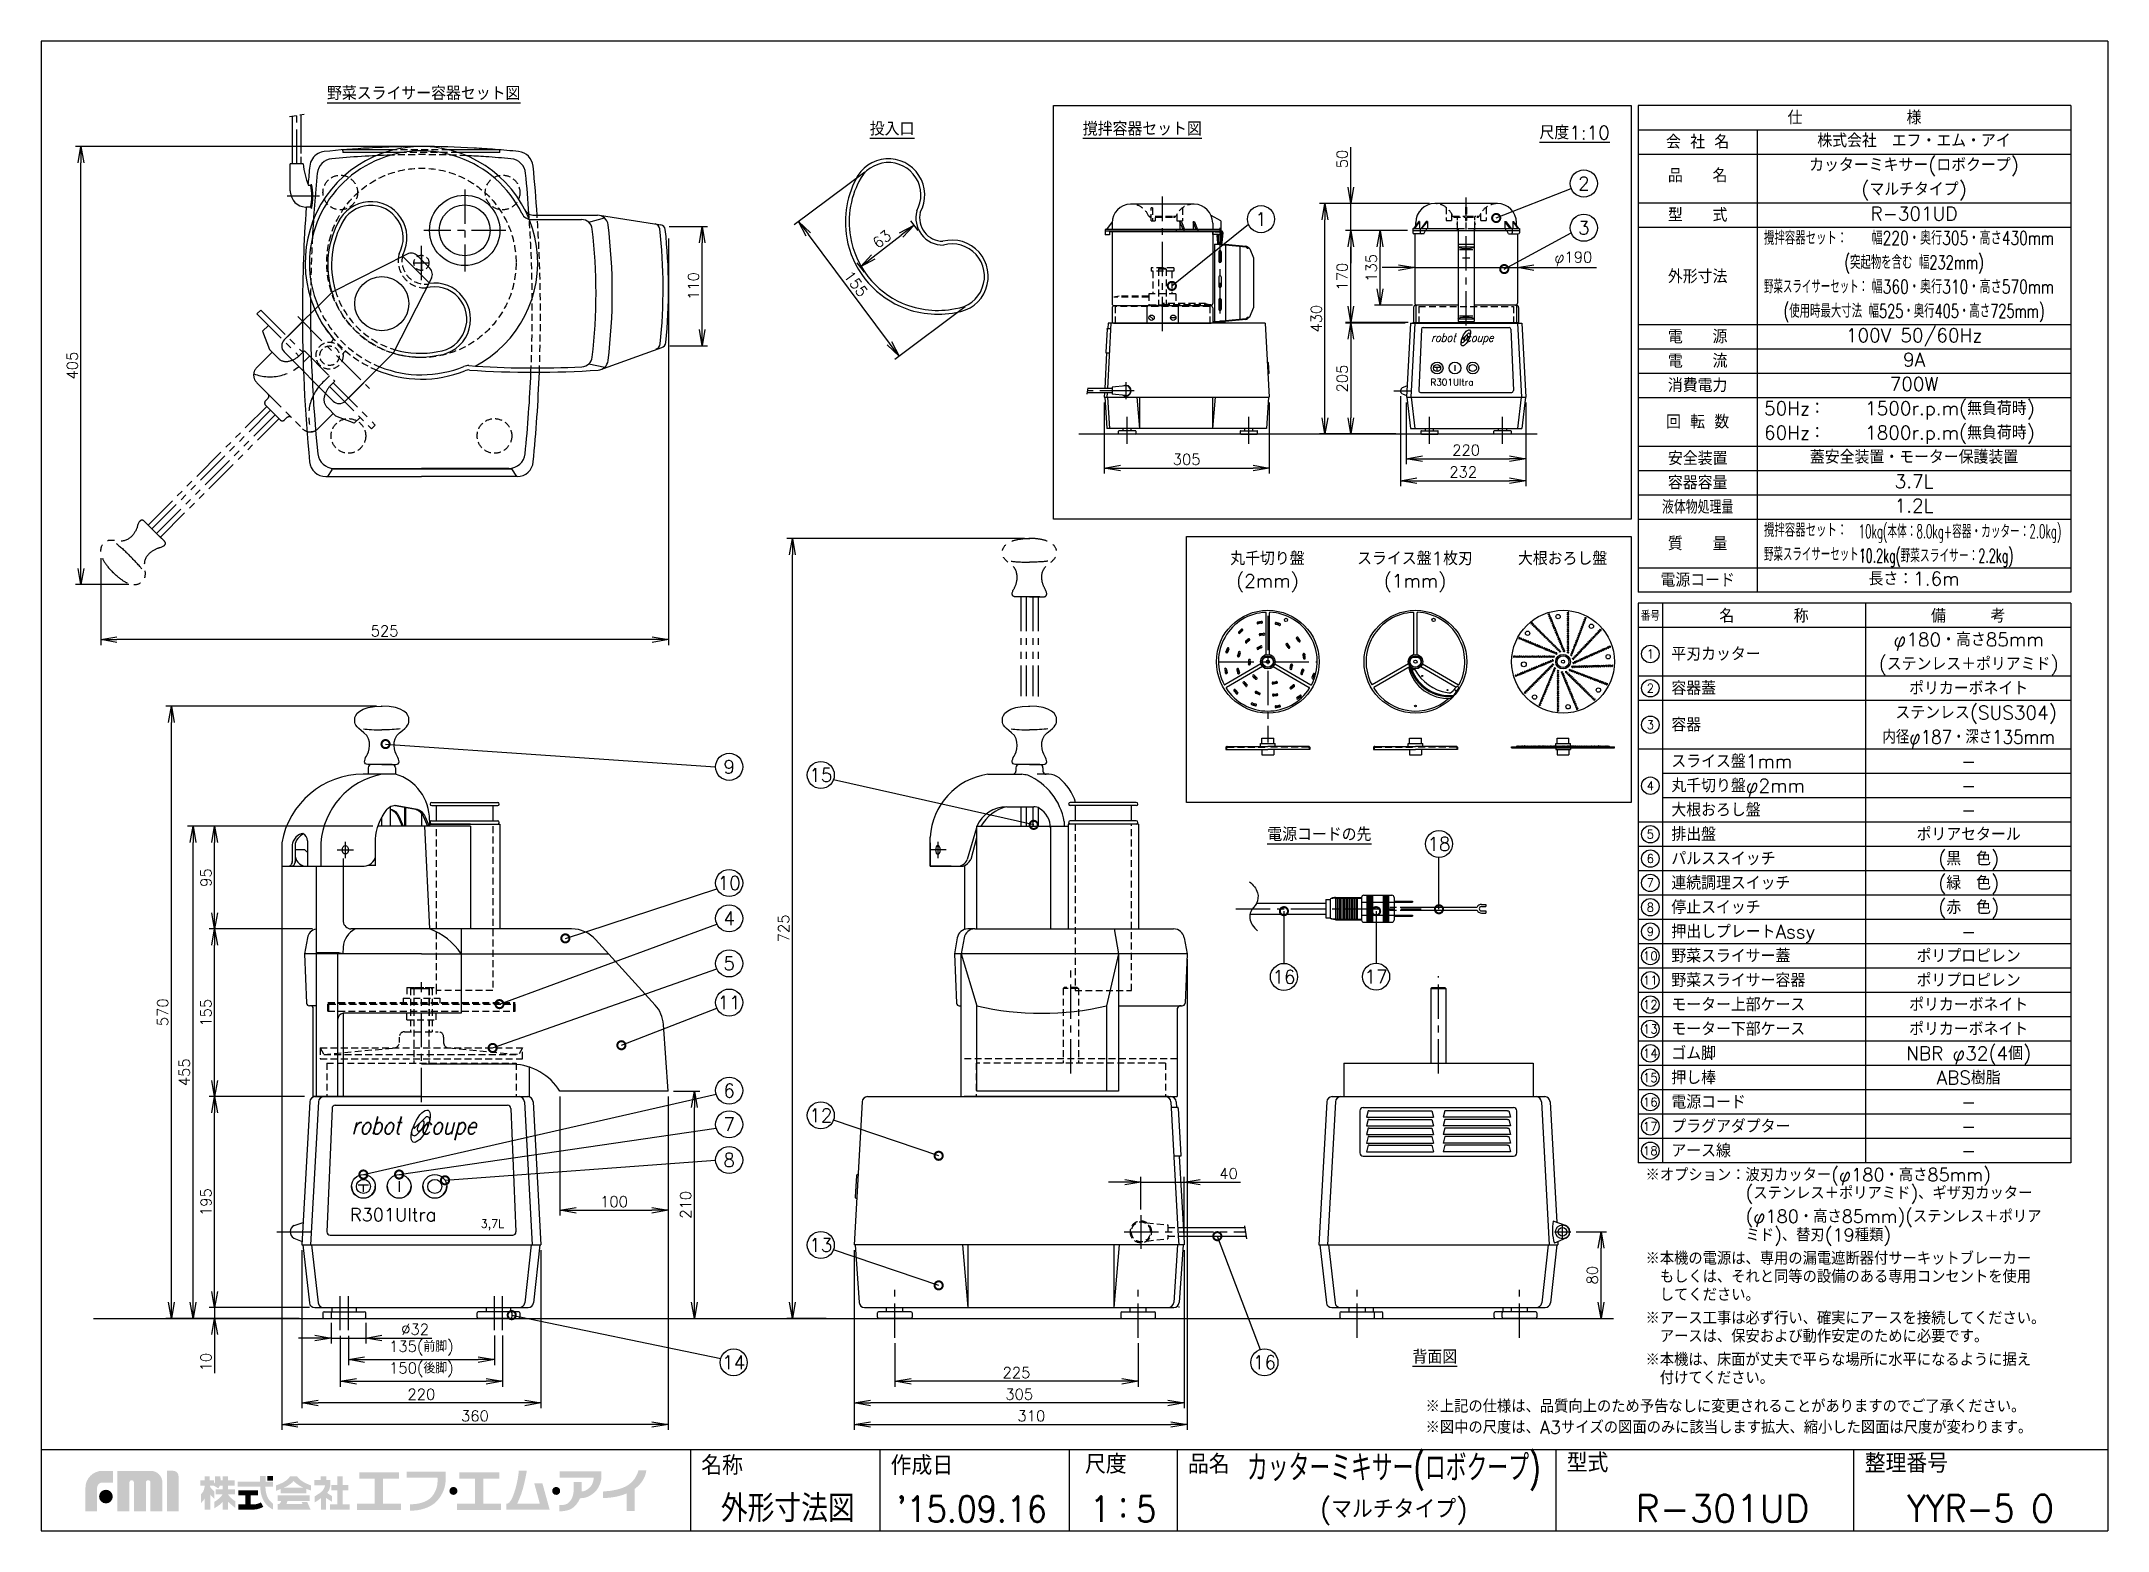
# Model space of a CAD drawing. Extents: x 115 to 2025, y 0 to 1377.
import ezdxf
from ezdxf.enums import TextEntityAlignment as Align

# ---------------------------------------------------------------- set-up
doc = ezdxf.new("R2010")
doc.units = 0
doc.header["$PDMODE"] = 3
for name, pattern in [('CENTER', [50.8, 31.75, -6.35, 6.35, -6.35]), ('HIDDEN', [9.525, 6.35, -3.175]), ('PHANTOM', [63.5, 31.75, -6.35, 6.35, -6.35, 6.35, -6.35])]:
    doc.linetypes.add(name, pattern=pattern)
doc.layers.get('0').update_dxf_attribs({"linetype": 'CONTINUOUS'})
doc.layers.get('DEFPOINTS').update_dxf_attribs({"linetype": 'CONTINUOUS'})
for name, color, linetype in [('DANMEN', 7, 'CONTINUOUS'), ('kiki-2d2', 7, 'CONTINUOUS'), ('SIYOU', 7, 'CONTINUOUS'), ('SUNPOU', 7, 'CONTINUOUS'), ('WAKU', 7, 'CONTINUOUS')]:
    doc.layers.add(name, color=color, linetype=linetype)
doc.styles.get("Standard").update_dxf_attribs({"font": 'romans.shx', "bigfont": 'extfont.shx'})
doc.dimstyles.get("Standard").update_dxf_attribs({"dimscale": 5, "dimtxt": 2, "dimasz": 3, "dimexe": 1, "dimexo": 1, "dimgap": 0.6, "dimtad": 3, "dimdec": 0, "dimzin": 0, "dimdsep": 46, "dimtxsty": 'STANDARD', "dimblk1": 'OPEN', "dimblk2": 'OPEN', "dimsah": 1, "dimcen": 1.5, "dimclrd": 7, "dimclre": 7, "dimclrt": 7, "dimadec": 0, "dimazin": 0, "dimtfac": 1, "dimtdec": 0, "dimtmove": 0, "dimatfit": 0, "dimldrblk": 'DOTSMALL', "dimfxl": 1, "dimtvp": 1, "dimtolj": 1, "dimtzin": 0, "dimarcsym": 0})

msp = doc.modelspace()

# ---------------------------------------------------------------- texts
at = {"color": 2, "oblique": 15, "width": 0.8}
for height, p in [(8.125, (1399.64, 1098.89)), (16.25, (401.64, 366.48))]:
    msp.add_text('robot  coupe', height=height, dxfattribs=at).set_placement(p)
at = {"color": 2}
for s, height, p in [('R301Ultra', 6, (1398.98, 1058.67)), ('R301Ultra', 12, (400.31, 286.05)), ('3,7L', 7.5, (521.16, 280.05))]:
    msp.add_text(s, height=height, dxfattribs=at).set_placement(p)
at = {"layer": 'SIYOU', "color": 1}
for s, height, p in [('%%U野菜スライサー容器セット図', 12.5, (379.07, 1322.47)), ('%%u投入口', 12.5, (880.77, 1289.61)), ('%%U撹拌容器セット図', 12.5, (1077.66, 1289.61)), ('%%U尺度1:10', 12.5, (1499.78, 1286.1)), ('%%U電源コードの先', 12.5, (1248.24, 637.4)), ('※オプション：波刃カッター(φ180・高さ85mm)', 12, (1597.82, 322.99)), ('\u3000\u3000\u3000\u3000\u3000\u3000\u3000(ステンレス＋ポリアミド)、ギザ刃カッター', 12, (1597.82, 306.19)), ('\u3000\u3000\u3000\u3000\u3000\u3000\u3000(φ180・高さ85mm)(ステンレス＋ポリア', 12, (1597.82, 284.59)), ('\u3000\u3000\u3000\u3000\u3000\u3000\u3000ミド)、替刃(19種類)', 12, (1597.82, 267.37)), ('※本機の電源は、専用の漏電遮断器付サーキットブレーカー ', 12, (1597.82, 245.77)), ('\u3000もしくは、それと同等の設備のある専用コンセントを使用', 12, (1597.82, 228.97)), ('\u3000してください。', 12, (1597.82, 212.17)), ('※アース工事は必ず行い、確実にアースを接続してください。', 12, (1597.82, 190.57)), ('\u3000アースは、保安および動作安定のために必要です。', 12, (1597.82, 173.77)), ('%%U背面図', 12.5, (1382.45, 154.49)), ('※本機は、床面が丈夫で平らな場所に水平になるように据え', 12, (1597.82, 152.17)), ('\u3000付けてください。', 12, (1597.82, 135.37)), ('※上記の仕様は、品質向上のため予告なしに変更されることがありますのでご了承ください。', 12, (1394.52, 109.06)), ('※図中の尺度は、A3サイズの図面のみに該当します拡大、縮小した図面は尺度が変わります。', 12, (1394.52, 89.62))]:
    msp.add_text(s, height=height, dxfattribs=at).set_placement(p)
at = {"layer": 'SIYOU'}
for s, p in [('仕\u3000\u3000\u3000\u3000\u3000\u3000\u3000様', (1791.01, 1306.25)), ('会 社 名', (1646.01, 1283.75)), ('品\u3000\u3000名', (1646.01, 1252.69)), ('型\u3000\u3000式', (1646.01, 1216.25)), ('外形寸法', (1646.01, 1159.4)), ('電\u3000\u3000源', (1646.01, 1103.75)), ('電\u3000\u3000流', (1646.01, 1081.25)), ('消費電力', (1646.01, 1058.75)), ('回 転 数', (1646.01, 1025)), ('安全装置', (1646.04, 991.24)), ('容器容量', (1646.01, 968.75)), ('質\u3000\u3000量', (1646.01, 912.5)), ('電源コード', (1646.01, 878.75))]:
    msp.add_text(s, height=12.5, dxfattribs=at).set_placement(p, align=Align.MIDDLE_CENTER)
at = {"layer": 'SIYOU', "color": 1}
for s, p in [('株式会社\u3000エフ・エム・アイ', (1846.01, 1285)), ('カッターミキサー(ロボクープ)', (1846.01, 1262.5)), ('(マルチタイプ)', (1846.01, 1240)), ('R-301UD', (1846.01, 1217.5)), ('100V 50/60Hz', (1846.01, 1105)), ('9A', (1846.01, 1082.5)), ('700W', (1846.01, 1060)), ('1500r.p.m(無負荷時)', (1879.17, 1037.5)), ('1800r.p.m(無負荷時)', (1879.17, 1015)), ('蓋安全装置・モーター保護装置', (1846.01, 992.5)), ('3.7L', (1846.01, 970)), ('1.2L', (1846.01, 947.5)), ('長さ：1.6m', (1846.01, 880)), ('φ180・高さ85mm', (1896.49, 823.75)), ('(ステンレス＋ポリアミド)', (1896.49, 801.25)), ('ポリカーボネイト', (1896.49, 778.75)), ('\u3000ステンレス(SUS304)', (1896.49, 756.25)), ('-', (1896.49, 711.25)), ('-', (1896.49, 688.75)), ('ポリアセタール', (1896.49, 643.75)), ('-', (1896.49, 666.25)), ('(黒\u3000色)', (1896.49, 621.25)), ('(緑\u3000色)', (1896.49, 598.75)), ('(赤\u3000色)', (1896.49, 576.25)), ('ポリプロピレン', (1896.49, 531.25)), ('-', (1896.49, 553.75)), ('ポリプロピレン', (1896.49, 508.75)), ('ポリカーボネイト', (1896.49, 486.25)), ('ポリカーボネイト', (1896.49, 463.75)), ('NBR φ32(4個)', (1896.49, 441.25)), ('ABS樹脂', (1896.49, 418.75)), ('-', (1896.49, 396.25)), ('-', (1896.49, 373.75)), ('-', (1896.49, 351.25))]:
    msp.add_text(s, height=12.5, dxfattribs=at).set_placement(p, align=Align.MIDDLE_CENTER)
for s, width, p in [('攪拌容器セット：', 0.7, (1707.35, 1195)), ('野菜スライサーセット：', 0.5, (1707.35, 1150)), ('攪拌容器セット：', 0.7, (1707.35, 925)), ('野菜スライサーセット：', 0.5, (1707.35, 902.59))]:
    msp.add_text(s, height=12.5, dxfattribs=dict(at, width=width)).set_placement(p, align=Align.MIDDLE_LEFT)
for s, width, p in [('幅220・奥行305・高さ430mm', 0.75, (1891.01, 1195)), ('(突起物を含む 幅232mm)', 0.7, (1846.01, 1172.5)), ('幅360・奥行310・高さ570mm', 0.75, (1891.01, 1150)), ('(使用時最大寸法 幅525・奥行405・高さ725mm)', 0.7, (1846.01, 1127.5)), ('内径φ187・深さ135mm', 0.9, (1896.49, 733.75))]:
    msp.add_text(s, height=12.5, dxfattribs=dict(at, width=width)).set_placement(p, align=Align.MIDDLE_CENTER)
for s, p in [('50Hz：', (1707.35, 1037.5)), ('60Hz：', (1707.35, 1015))]:
    msp.add_text(s, height=12.5, dxfattribs=at).set_placement(p, align=Align.MIDDLE_LEFT)
at = {"layer": 'SIYOU', "width": 0.8}
msp.add_text('液体物処理量', height=12.5, dxfattribs=at).set_placement((1646.01, 946.25), align=Align.MIDDLE_CENTER)
at = {"layer": 'SIYOU', "color": 1}
for s, width, p in [('10kg(本体：8.0kg+容器・カッター：2.0kg)', 0.55, (1794.9, 917.49)), ('10.2kg(野菜スライサー：2.2kg)', 0.6, (1794.9, 894.99))]:
    msp.add_text(s, height=12.5, dxfattribs=dict(at, width=width)).set_placement(p)
for s, p in [('丸千切り盤', (1248.29, 892.46)), ('スライス盤1枚刃', (1384.72, 892.46)), ('大根おろし盤', (1521.15, 892.46)), ('(2mm)', (1248.29, 871.72)), ('(1mm)', (1384.72, 871.72))]:
    msp.add_text(s, height=12.5, dxfattribs=at).set_placement(p, align=Align.CENTER)
at = {"layer": 'SIYOU'}
for s, height, p in [('番号', 8.036, (1602.26, 846.25)), ('名\u3000\u3000\u3000\u3000称', 12.5, (1707.26, 846.25)), ('備\u3000\u3000\u3000考', 12.5, (1896.01, 846.25)), ('1', 8.04, (1602.26, 810.4)), ('2', 8.04, (1602.26, 778.75)), ('3', 8.04, (1602.26, 745)), ('4', 8.04, (1602.26, 688.66)), ('5', 8.04, (1602.26, 643.75)), ('6', 8.04, (1602.26, 621.25)), ('7', 8.04, (1602.26, 598.75)), ('8', 8.04, (1602.26, 576.25)), ('9', 8.04, (1602.26, 553.75)), ('10', 8.036, (1602.26, 531.25)), ('11', 8.036, (1602.26, 508.75)), ('12', 8.036, (1602.26, 486.25)), ('13', 8.036, (1602.26, 463.75)), ('14', 8.036, (1602.26, 441.25)), ('15', 8.036, (1602.26, 418.75)), ('16', 8.036, (1602.26, 396.25)), ('17', 8.036, (1602.26, 373.75)), ('18', 8.036, (1602.26, 351.25))]:
    msp.add_text(s, height=height, dxfattribs=at).set_placement(p, align=Align.MIDDLE)
for s, p in [('平刃カッター', (1621.72, 810.4)), ('容器蓋', (1621.72, 778.75)), ('容器', (1621.72, 745)), ('スライス盤1mm', (1621.72, 711.25)), ('丸千切り盤φ2mm', (1621.72, 688.75)), ('大根おろし盤', (1621.72, 666.25)), ('排出盤', (1621.72, 643.75)), ('パルススイッチ', (1621.72, 621.25)), ('連続調理スイッチ', (1621.72, 598.75)), ('停止スイッチ', (1621.72, 576.25)), ('押出しプレートAssy', (1621.72, 553.75)), ('野菜スライサー蓋', (1621.72, 531.25)), ('野菜スライサー容器', (1621.72, 508.75)), ('モーター上部ケース', (1621.72, 486.25)), ('モーター下部ケース', (1621.72, 463.75)), ('ゴム脚', (1621.72, 441.25)), ('押し棒', (1621.72, 418.75)), ('電源コード', (1621.72, 396.25)), ('プラグアダプター', (1621.72, 373.75)), ('アース線', (1621.72, 351.25))]:
    msp.add_text(s, height=12.5, dxfattribs=at).set_placement(p, align=Align.MIDDLE_LEFT)
at = {"layer": 'SUNPOU'}
for s, p in [('2', (1540.8, 1245.33)), ('1', (1242.41, 1212.34)), ('3', (1540.8, 1204.38)), ('15', (835.5, 698.59)), ('18', (1406.87, 634.82)), ('16', (1263.57, 511.91)), ('17', (1348.78, 512.11)), ('12', (835.5, 383.91)), ('13', (835.5, 264.08)), ('16', (1245.58, 155.54))]:
    msp.add_text(s, height=12.5, dxfattribs=at).set_placement(p, align=Align.MIDDLE)
for s, p in [('9', (750.78, 706.08)), ('10', (750.78, 598.68)), ('4', (750.78, 566.02)), ('5', (750.78, 524.36)), ('11', (750.78, 488.18)), ('6', (750.78, 406.81)), ('7', (750.78, 375.56)), ('8', (750.78, 342.62)), ('14', (755, 155.54))]:
    msp.add_text(s, height=12.5, rotation=360, dxfattribs=at).set_placement(p, align=Align.MIDDLE)
at = {"layer": 'WAKU'}
for s, p in [('名称', (725.02, 51.55)), ('作成日', (900.02, 51.55)), ('尺度', (1079.76, 52.71)), ('品名', (1174.84, 52.71)), ('型式', (1524.95, 53.98)), ('整理番号', (1800.43, 53.55))]:
    msp.add_text(s, height=17.5, dxfattribs=at).set_placement(p)
at = {"layer": 'WAKU', "color": 1, "width": 0.7}
msp.add_text('カッターミキサー(ロボクープ)', height=25, dxfattribs=at).set_placement((1365, 56.25), align=Align.MIDDLE)
at = {"layer": 'WAKU', "color": 1, "width": 0.9}
for s, height, p in [('外形寸法図', 25, (805, 8.02)), ("'15.09.16", 24, (975, 8.02)), ('1：5', 24, (1115, 8.02)), ('YYR-5 O', 25, (1907.5, 8.02))]:
    msp.add_text(s, height=height, dxfattribs=at).set_placement(p, align=Align.CENTER)
at = {"layer": 'WAKU', "color": 1}
for s, height, p in [('(マルチタイプ)', 17.5, (1365, 18.75)), ('R-301UD', 25, (1668.83, 20.52))]:
    msp.add_text(s, height=height, dxfattribs=at).set_placement(p, align=Align.MIDDLE)

# ---------------------------------------------------------------- blocks, each defined once
blk = doc.blocks.new('_DotSmall')
at = {"color": 0, "linetype": 'ByBlock', "const_width": 0.5}
blk.add_lwpolyline([(-0.0625, 0, 1), (0.0625, 0, 1)], format="xyb", close=True, dxfattribs=at)
blk = doc.blocks.new('_OPEN')
at = {"color": 0, "linetype": 'ByBlock'}
for p, q in [((-1, 0.17), (0, 0)), ((0, 0), (-1, -0.17)), ((0, 0), (-1, 0))]:
    blk.add_line(p, q, dxfattribs=at)
blk = doc.blocks.new('*D2')
at = {"layer": 'DEFPOINTS', "color": 0}
for p in [(337.2, 621.2), (694.3, 406.2), (337.2, 98.1)]:
    blk.add_point(p, dxfattribs=at)
at = {"layer": 'SUNPOU', "color": 7, "lineweight": -2}
for p, q in [((337.2, 616.2), (337.2, 93.1)), ((694.3, 401.2), (694.3, 93.1)), ((679.3, 98.1), (352.2, 98.1))]:
    blk.add_line(p, q, dxfattribs=at)
at = {"layer": 'SUNPOU', "color": 7, "lineweight": -2, "xscale": 15, "yscale": 15, "zscale": 15, "rotation": 180}
blk.add_blockref('_OPEN', (337.2, 98.1), dxfattribs=at)
at = {"layer": 'SUNPOU', "color": 7, "lineweight": -2, "xscale": 15, "yscale": 15, "zscale": 15}
blk.add_blockref('_OPEN', (694.3, 98.1), dxfattribs=at)
at = {"layer": 'SUNPOU', "color": 7, "insert": (515.8, 106.1), "char_height": 10, "attachment_point": 5}
blk.add_mtext('\\A1;360', dxfattribs=at)
blk = doc.blocks.new('*D3')
at = {"layer": 'DEFPOINTS', "color": 0}
for p in [(594.3, 406.2), (694.3, 406.2), (694.3, 296.2)]:
    blk.add_point(p, dxfattribs=at)
at = {"layer": 'SUNPOU', "color": 7, "lineweight": -2}
for p, q in [((594.3, 401.2), (594.3, 291.2)), ((694.3, 401.2), (694.3, 291.2)), ((609.3, 296.2), (679.3, 296.2))]:
    blk.add_line(p, q, dxfattribs=at)
at = {"layer": 'SUNPOU', "color": 7, "lineweight": -2, "xscale": 15, "yscale": 15, "zscale": 15, "rotation": 180}
blk.add_blockref('_OPEN', (594.3, 296.2), dxfattribs=at)
at = {"layer": 'SUNPOU', "color": 7, "lineweight": -2, "xscale": 15, "yscale": 15, "zscale": 15}
blk.add_blockref('_OPEN', (694.3, 296.2), dxfattribs=at)
at = {"layer": 'SUNPOU', "color": 7, "insert": (644.3, 304.2), "char_height": 10, "attachment_point": 5}
blk.add_mtext('\\A1;100', dxfattribs=at)
blk = doc.blocks.new('*D4')
at = {"layer": 'DEFPOINTS', "color": 0}
for p in [(398.8, 185.2), (533.8, 185.4), (533.8, 158.1)]:
    blk.add_point(p, dxfattribs=at)
at = {"layer": 'SUNPOU', "color": 7, "lineweight": -2}
for p, q in [((398.8, 180.2), (398.8, 153.1)), ((533.8, 180.4), (533.8, 153.1)), ((413.8, 158.1), (518.8, 158.1))]:
    blk.add_line(p, q, dxfattribs=at)
at = {"layer": 'SUNPOU', "color": 7, "lineweight": -2, "xscale": 15, "yscale": 15, "zscale": 15, "rotation": 180}
blk.add_blockref('_OPEN', (398.8, 158.1), dxfattribs=at)
at = {"layer": 'SUNPOU', "color": 7, "lineweight": -2, "xscale": 15, "yscale": 15, "zscale": 15}
blk.add_blockref('_OPEN', (533.8, 158.1), dxfattribs=at)
at = {"layer": 'SUNPOU', "color": 7, "insert": (466.3, 168.7), "char_height": 10, "attachment_point": 5}
blk.add_mtext('\\A1;135(前脚)', dxfattribs=at)
blk = doc.blocks.new('*D5')
at = {"layer": 'DEFPOINTS', "color": 0}
for p in [(382.8, 197.2), (414.8, 197.2), (414.8, 178.1)]:
    blk.add_point(p, dxfattribs=at)
at = {"layer": 'SUNPOU', "color": 7, "lineweight": -2}
for p, q in [((382.8, 192.2), (382.8, 173.1)), ((414.8, 192.2), (414.8, 173.1)), ((367.8, 178.1), (352.8, 178.1)), ((382.8, 178.1), (414.8, 178.1)), ((429.8, 178.1), (476.1, 178.1))]:
    blk.add_line(p, q, dxfattribs=at)
at = {"layer": 'SUNPOU', "color": 7, "lineweight": -2, "xscale": 15, "yscale": 15, "zscale": 15}
blk.add_blockref('_OPEN', (382.8, 178.1), dxfattribs=at)
at = {"layer": 'SUNPOU', "color": 7, "lineweight": -2, "xscale": 15, "yscale": 15, "zscale": 15, "rotation": 180}
blk.add_blockref('_OPEN', (414.8, 178.1), dxfattribs=at)
at = {"layer": 'SUNPOU', "color": 7, "insert": (460.5, 186.1), "char_height": 10, "attachment_point": 5}
blk.add_mtext('\\A1;%%C32', dxfattribs=at)
blk = doc.blocks.new('*D6')
at = {"layer": 'DEFPOINTS', "color": 0}
for p in [(275.2, 196.2), (358.4, 196.2), (367.8, 206.2)]:
    blk.add_point(p, dxfattribs=at)
at = {"layer": 'SUNPOU', "color": 7, "lineweight": -2}
for p, q in [((275.2, 221.2), (275.2, 236.2)), ((362.8, 206.2), (270.2, 206.2)), ((353.4, 196.2), (270.2, 196.2)), ((275.2, 206.2), (275.2, 196.2)), ((275.2, 181.2), (275.2, 145.5))]:
    blk.add_line(p, q, dxfattribs=at)
at = {"layer": 'SUNPOU', "color": 7, "lineweight": -2, "xscale": 15, "yscale": 15, "zscale": 15}
for p, rotation in [((275.2, 206.2), 270), ((275.2, 196.2), 90)]:
    blk.add_blockref('_OPEN', p, dxfattribs=dict(at, rotation=rotation))
at = {"layer": 'SUNPOU', "color": 7, "insert": (267.2, 155.8), "char_height": 10, "attachment_point": 5, "rotation": 90}
blk.add_mtext('\\A1;10', dxfattribs=at)
blk = doc.blocks.new('*D7')
at = {"layer": 'DEFPOINTS', "color": 0}
for p in [(275.2, 401.2), (363.3, 401.2), (367.8, 206.2)]:
    blk.add_point(p, dxfattribs=at)
at = {"layer": 'SUNPOU', "color": 7, "lineweight": -2}
for p, q in [((358.3, 401.2), (270.2, 401.2)), ((275.2, 221.2), (275.2, 386.2)), ((362.8, 206.2), (270.2, 206.2))]:
    blk.add_line(p, q, dxfattribs=at)
at = {"layer": 'SUNPOU', "color": 7, "lineweight": -2, "xscale": 15, "yscale": 15, "zscale": 15}
for p, rotation in [((275.2, 401.2), 90), ((275.2, 206.2), 270)]:
    blk.add_blockref('_OPEN', p, dxfattribs=dict(at, rotation=rotation))
at = {"layer": 'SUNPOU', "color": 7, "insert": (267.2, 303.7), "char_height": 10, "attachment_point": 5, "rotation": 90}
blk.add_mtext('\\A1;195', dxfattribs=at)
blk = doc.blocks.new('*D8')
at = {"layer": 'DEFPOINTS', "color": 0}
for p in [(275.2, 556.2), (370.7, 556.2), (363.3, 401.2)]:
    blk.add_point(p, dxfattribs=at)
at = {"layer": 'SUNPOU', "color": 7, "lineweight": -2}
for p, q in [((365.7, 556.2), (270.2, 556.2)), ((275.2, 416.2), (275.2, 541.2)), ((358.3, 401.2), (270.2, 401.2))]:
    blk.add_line(p, q, dxfattribs=at)
at = {"layer": 'SUNPOU', "color": 7, "lineweight": -2, "xscale": 15, "yscale": 15, "zscale": 15}
for p, rotation in [((275.2, 556.2), 90), ((275.2, 401.2), 270)]:
    blk.add_blockref('_OPEN', p, dxfattribs=dict(at, rotation=rotation))
at = {"layer": 'SUNPOU', "color": 7, "insert": (267.2, 478.7), "char_height": 10, "attachment_point": 5, "rotation": 90}
blk.add_mtext('\\A1;155', dxfattribs=at)
blk = doc.blocks.new('*D9')
at = {"layer": 'DEFPOINTS', "color": 0}
for p in [(880.1, 1258.7), (815, 1210.1), (973, 1134.3)]:
    blk.add_point(p, dxfattribs=at)
at = {"layer": 'SUNPOU', "color": 7, "lineweight": -2}
for p, q in [((876.1, 1255.8), (811, 1207.1)), ((898.9, 1097.7), (824, 1198.1)), ((969, 1131.3), (903.9, 1082.7))]:
    blk.add_line(p, q, dxfattribs=at)
at = {"layer": 'SUNPOU', "color": 7, "lineweight": -2, "xscale": 15, "yscale": 15, "zscale": 15}
for p, rotation in [((815, 1210.1), 126.7518749825442), ((907.9, 1085.7), 306.7518749825442)]:
    blk.add_blockref('_OPEN', p, dxfattribs=dict(at, rotation=rotation))
at = {"layer": 'SUNPOU', "color": 7, "insert": (867.9, 1152.7), "char_height": 10, "attachment_point": 5, "rotation": 306.7519}
blk.add_mtext('\\A1;155', dxfattribs=at)
blk = doc.blocks.new('*D10')
at = {"layer": 'DEFPOINTS', "color": 0}
for p in [(921.7, 1206.9), (928.7, 1198.1), (879.1, 1159.4)]:
    blk.add_point(p, dxfattribs=at)
at = {"layer": 'SUNPOU', "color": 7, "lineweight": -2}
for p, q in [((925.6, 1202), (918.7, 1210.8)), ((884, 1177.4), (909.9, 1197.7)), ((876, 1163.3), (869.1, 1172.1))]:
    blk.add_line(p, q, dxfattribs=at)
at = {"layer": 'SUNPOU', "color": 7, "lineweight": -2, "xscale": 15, "yscale": 15, "zscale": 15}
for p, rotation in [((921.7, 1206.9), 37.99015580049571), ((872.2, 1168.2), 217.9901558004957)]:
    blk.add_blockref('_OPEN', p, dxfattribs=dict(at, rotation=rotation))
at = {"layer": 'SUNPOU', "color": 7, "insert": (892, 1193.9), "char_height": 10, "attachment_point": 5, "rotation": 37.9902}
blk.add_mtext('\\A1;63', dxfattribs=at)
blk = doc.blocks.new('*D11')
at = {"layer": 'DEFPOINTS', "color": 0}
for p in [(694.7, 1199.5), (169.9, 904), (169.9, 823.7)]:
    blk.add_point(p, dxfattribs=at)
at = {"layer": 'SUNPOU', "color": 7, "lineweight": -2}
for p, q in [((694.7, 1194.5), (694.7, 818.7)), ((169.9, 899), (169.9, 818.7)), ((679.7, 823.7), (184.9, 823.7))]:
    blk.add_line(p, q, dxfattribs=at)
at = {"layer": 'SUNPOU', "color": 7, "lineweight": -2, "xscale": 15, "yscale": 15, "zscale": 15, "rotation": 180}
blk.add_blockref('_OPEN', (169.9, 823.7), dxfattribs=at)
at = {"layer": 'SUNPOU', "color": 7, "lineweight": -2, "xscale": 15, "yscale": 15, "zscale": 15}
blk.add_blockref('_OPEN', (694.7, 823.7), dxfattribs=at)
at = {"layer": 'SUNPOU', "color": 7, "insert": (432.3, 831.7), "char_height": 10, "attachment_point": 5}
blk.add_mtext('\\A1;525', dxfattribs=at)
blk = doc.blocks.new('*D12')
at = {"layer": 'DEFPOINTS', "color": 0}
for p in [(151.6, 1279.5), (466.3, 1279.5), (200.9, 874.5)]:
    blk.add_point(p, dxfattribs=at)
at = {"layer": 'SUNPOU', "color": 7, "lineweight": -2}
for p, q in [((461.3, 1279.5), (146.6, 1279.5)), ((151.6, 889.5), (151.6, 1264.5)), ((195.9, 874.5), (146.6, 874.5))]:
    blk.add_line(p, q, dxfattribs=at)
at = {"layer": 'SUNPOU', "color": 7, "lineweight": -2, "xscale": 15, "yscale": 15, "zscale": 15}
for p, rotation in [((151.6, 1279.5), 90), ((151.6, 874.5), 270)]:
    blk.add_blockref('_OPEN', p, dxfattribs=dict(at, rotation=rotation))
at = {"layer": 'SUNPOU', "color": 7, "insert": (143.6, 1077), "char_height": 10, "attachment_point": 5, "rotation": 90}
blk.add_mtext('\\A1;405', dxfattribs=at)
blk = doc.blocks.new('*D13')
at = {"layer": 'DEFPOINTS', "color": 0}
for p in [(355.8, 264.2), (576.8, 264.2), (355.8, 118.1)]:
    blk.add_point(p, dxfattribs=at)
at = {"layer": 'SUNPOU', "color": 7, "lineweight": -2}
for p, q in [((355.8, 259.2), (355.8, 113.1)), ((576.8, 259.2), (576.8, 113.1)), ((561.8, 118.1), (370.8, 118.1))]:
    blk.add_line(p, q, dxfattribs=at)
at = {"layer": 'SUNPOU', "color": 7, "lineweight": -2, "xscale": 15, "yscale": 15, "zscale": 15, "rotation": 180}
blk.add_blockref('_OPEN', (355.8, 118.1), dxfattribs=at)
at = {"layer": 'SUNPOU', "color": 7, "lineweight": -2, "xscale": 15, "yscale": 15, "zscale": 15}
blk.add_blockref('_OPEN', (576.8, 118.1), dxfattribs=at)
at = {"layer": 'SUNPOU', "color": 7, "insert": (466.3, 126.1), "char_height": 10, "attachment_point": 5}
blk.add_mtext('\\A1;220', dxfattribs=at)
blk = doc.blocks.new('*D14')
at = {"layer": 'DEFPOINTS', "color": 0}
for p in [(690.4, 1205.6), (725.8, 1205.6), (691, 1095.4)]:
    blk.add_point(p, dxfattribs=at)
at = {"layer": 'SUNPOU', "color": 7, "lineweight": -2}
for p, q in [((695.4, 1205.6), (730.8, 1205.6)), ((725.8, 1110.4), (725.8, 1190.6)), ((696, 1095.4), (730.8, 1095.4))]:
    blk.add_line(p, q, dxfattribs=at)
at = {"layer": 'SUNPOU', "color": 7, "lineweight": -2, "xscale": 15, "yscale": 15, "zscale": 15}
for p, rotation in [((725.8, 1205.6), 90), ((725.8, 1095.4), 270)]:
    blk.add_blockref('_OPEN', p, dxfattribs=dict(at, rotation=rotation))
at = {"layer": 'SUNPOU', "color": 7, "insert": (717.8, 1150.5), "char_height": 10, "attachment_point": 5, "rotation": 90}
blk.add_mtext('\\A1;110', dxfattribs=at)
blk = doc.blocks.new('*D15')
at = {"layer": 'DEFPOINTS', "color": 0}
for p in [(235.2, 762.2), (429.7, 762.2), (337.2, 196.2)]:
    blk.add_point(p, dxfattribs=at)
at = {"layer": 'SUNPOU', "color": 7, "lineweight": -2}
for p, q in [((424.7, 762.2), (230.2, 762.2)), ((235.2, 211.2), (235.2, 747.2)), ((332.2, 196.2), (230.2, 196.2))]:
    blk.add_line(p, q, dxfattribs=at)
at = {"layer": 'SUNPOU', "color": 7, "lineweight": -2, "xscale": 15, "yscale": 15, "zscale": 15}
for p, rotation in [((235.2, 762.2), 90), ((235.2, 196.2), 270)]:
    blk.add_blockref('_OPEN', p, dxfattribs=dict(at, rotation=rotation))
at = {"layer": 'SUNPOU', "color": 7, "insert": (227.2, 479.2), "char_height": 10, "attachment_point": 5, "rotation": 90}
blk.add_mtext('\\A1;570', dxfattribs=at)
blk = doc.blocks.new('*D16')
at = {"layer": 'DEFPOINTS', "color": 0}
for p in [(1376.7, 1047.8), (1487.2, 1047.8), (1487.2, 990.9)]:
    blk.add_point(p, dxfattribs=at)
at = {"layer": 'SUNPOU', "color": 7, "lineweight": -2}
for p, q in [((1376.7, 1042.8), (1376.7, 985.9)), ((1487.2, 1042.8), (1487.2, 985.9)), ((1391.7, 990.9), (1472.2, 990.9))]:
    blk.add_line(p, q, dxfattribs=at)
at = {"layer": 'SUNPOU', "color": 7, "lineweight": -2, "xscale": 15, "yscale": 15, "zscale": 15, "rotation": 180}
blk.add_blockref('_OPEN', (1376.7, 990.9), dxfattribs=at)
at = {"layer": 'SUNPOU', "color": 7, "lineweight": -2, "xscale": 15, "yscale": 15, "zscale": 15}
blk.add_blockref('_OPEN', (1487.2, 990.9), dxfattribs=at)
at = {"layer": 'SUNPOU', "color": 7, "insert": (1432, 998.9), "char_height": 10, "attachment_point": 5}
blk.add_mtext('\\A1;220', dxfattribs=at)
blk = doc.blocks.new('*D17')
at = {"layer": 'DEFPOINTS', "color": 0}
for p in [(1097.5, 1047.8), (1250, 1047.8), (1250, 982.3)]:
    blk.add_point(p, dxfattribs=at)
at = {"layer": 'SUNPOU', "color": 7, "lineweight": -2}
for p, q in [((1097.5, 1042.8), (1097.5, 977.3)), ((1250, 1042.8), (1250, 977.3)), ((1112.5, 982.3), (1235, 982.3))]:
    blk.add_line(p, q, dxfattribs=at)
at = {"layer": 'SUNPOU', "color": 7, "lineweight": -2, "xscale": 15, "yscale": 15, "zscale": 15, "rotation": 180}
blk.add_blockref('_OPEN', (1097.5, 982.3), dxfattribs=at)
at = {"layer": 'SUNPOU', "color": 7, "lineweight": -2, "xscale": 15, "yscale": 15, "zscale": 15}
blk.add_blockref('_OPEN', (1250, 982.3), dxfattribs=at)
at = {"layer": 'SUNPOU', "color": 7, "insert": (1173.7, 990.3), "char_height": 10, "attachment_point": 5}
blk.add_mtext('\\A1;305', dxfattribs=at)
blk = doc.blocks.new('*D18')
at = {"layer": 'DEFPOINTS', "color": 0}
for p in [(1380.5, 1116.3), (1325.4, 1013.8), (1369.3, 1013.8)]:
    blk.add_point(p, dxfattribs=at)
at = {"layer": 'SUNPOU', "color": 7, "lineweight": -2}
for p, q in [((1375.5, 1116.3), (1320.4, 1116.3)), ((1325.4, 1101.3), (1325.4, 1028.8)), ((1364.3, 1013.8), (1320.4, 1013.8))]:
    blk.add_line(p, q, dxfattribs=at)
at = {"layer": 'SUNPOU', "color": 7, "lineweight": -2, "xscale": 15, "yscale": 15, "zscale": 15}
for p, rotation in [((1325.4, 1116.3), 90), ((1325.4, 1013.8), 270)]:
    blk.add_blockref('_OPEN', p, dxfattribs=dict(at, rotation=rotation))
at = {"layer": 'SUNPOU', "color": 7, "insert": (1317.4, 1065), "char_height": 10, "attachment_point": 5, "rotation": 90}
blk.add_mtext('\\A1;205', dxfattribs=at)
blk = doc.blocks.new('*D19')
at = {"layer": 'DEFPOINTS', "color": 0}
for p in [(1325.4, 1201.8), (1382.8, 1201.8), (1383.5, 1116.8)]:
    blk.add_point(p, dxfattribs=at)
at = {"layer": 'SUNPOU', "color": 7, "lineweight": -2}
for p, q in [((1377.8, 1201.8), (1320.4, 1201.8)), ((1325.4, 1131.8), (1325.4, 1186.8)), ((1378.5, 1116.8), (1320.4, 1116.8))]:
    blk.add_line(p, q, dxfattribs=at)
at = {"layer": 'SUNPOU', "color": 7, "lineweight": -2, "xscale": 15, "yscale": 15, "zscale": 15}
for p, rotation in [((1325.4, 1201.8), 90), ((1325.4, 1116.8), 270)]:
    blk.add_blockref('_OPEN', p, dxfattribs=dict(at, rotation=rotation))
at = {"layer": 'SUNPOU', "color": 7, "insert": (1317.4, 1159.3), "char_height": 10, "attachment_point": 5, "rotation": 90}
blk.add_mtext('\\A1;170', dxfattribs=at)
blk = doc.blocks.new('*D20')
at = {"layer": 'DEFPOINTS', "color": 0}
for p in [(1325.4, 1226.8), (1403, 1226.8), (1382.8, 1201.8)]:
    blk.add_point(p, dxfattribs=at)
at = {"layer": 'SUNPOU', "color": 7, "lineweight": -2}
for p, q in [((1325.4, 1241.8), (1325.4, 1279)), ((1398, 1226.8), (1320.4, 1226.8)), ((1325.4, 1201.8), (1325.4, 1226.8)), ((1377.8, 1201.8), (1320.4, 1201.8)), ((1325.4, 1186.8), (1325.4, 1171.8))]:
    blk.add_line(p, q, dxfattribs=at)
at = {"layer": 'SUNPOU', "color": 7, "lineweight": -2, "xscale": 15, "yscale": 15, "zscale": 15}
for p, rotation in [((1325.4, 1226.8), 270), ((1325.4, 1201.8), 90)]:
    blk.add_blockref('_OPEN', p, dxfattribs=dict(at, rotation=rotation))
at = {"layer": 'SUNPOU', "color": 7, "insert": (1317.4, 1267.9), "char_height": 10, "attachment_point": 5, "rotation": 90}
blk.add_mtext('\\A1;50', dxfattribs=at)
blk = doc.blocks.new('*D21')
at = {"layer": 'DEFPOINTS', "color": 0}
for p in [(1301.5, 1226.8), (1403, 1226.8), (1372.1, 1013.8)]:
    blk.add_point(p, dxfattribs=at)
at = {"layer": 'SUNPOU', "color": 7, "lineweight": -2}
for p, q in [((1398, 1226.8), (1296.5, 1226.8)), ((1301.5, 1028.8), (1301.5, 1211.8)), ((1367.1, 1013.8), (1296.5, 1013.8))]:
    blk.add_line(p, q, dxfattribs=at)
at = {"layer": 'SUNPOU', "color": 7, "lineweight": -2, "xscale": 15, "yscale": 15, "zscale": 15}
for p, rotation in [((1301.5, 1226.8), 90), ((1301.5, 1013.8), 270)]:
    blk.add_blockref('_OPEN', p, dxfattribs=dict(at, rotation=rotation))
at = {"layer": 'SUNPOU', "color": 7, "insert": (1293.5, 1120.3), "char_height": 10, "attachment_point": 5, "rotation": 90}
blk.add_mtext('\\A1;430', dxfattribs=at)
blk = doc.blocks.new('*D22')
at = {"layer": 'DEFPOINTS', "color": 0}
for p in [(275.2, 651.2), (426.5, 651.2), (370.7, 556.2)]:
    blk.add_point(p, dxfattribs=at)
at = {"layer": 'SUNPOU', "color": 7, "lineweight": -2}
for p, q in [((421.5, 651.2), (270.2, 651.2)), ((275.2, 571.2), (275.2, 636.2)), ((365.7, 556.2), (270.2, 556.2))]:
    blk.add_line(p, q, dxfattribs=at)
at = {"layer": 'SUNPOU', "color": 7, "lineweight": -2, "xscale": 15, "yscale": 15, "zscale": 15}
for p, rotation in [((275.2, 651.2), 90), ((275.2, 556.2), 270)]:
    blk.add_blockref('_OPEN', p, dxfattribs=dict(at, rotation=rotation))
at = {"layer": 'SUNPOU', "color": 7, "insert": (267.2, 603.7), "char_height": 10, "attachment_point": 5, "rotation": 90}
blk.add_mtext('\\A1;95', dxfattribs=at)
blk = doc.blocks.new('*D23')
at = {"layer": 'DEFPOINTS', "color": 0}
for p in [(694.3, 406.2), (718.6, 406.2), (686.2, 196.2)]:
    blk.add_point(p, dxfattribs=at)
at = {"layer": 'SUNPOU', "color": 7, "lineweight": -2}
for p, q in [((699.3, 406.2), (723.6, 406.2)), ((718.6, 211.2), (718.6, 391.2)), ((691.2, 196.2), (723.6, 196.2))]:
    blk.add_line(p, q, dxfattribs=at)
at = {"layer": 'SUNPOU', "color": 7, "lineweight": -2, "xscale": 15, "yscale": 15, "zscale": 15}
for p, rotation in [((718.6, 406.2), 90), ((718.6, 196.2), 270)]:
    blk.add_blockref('_OPEN', p, dxfattribs=dict(at, rotation=rotation))
at = {"layer": 'SUNPOU', "color": 7, "insert": (710.6, 301.2), "char_height": 10, "attachment_point": 5, "rotation": 90}
blk.add_mtext('\\A1;210', dxfattribs=at)
blk = doc.blocks.new('*D25')
at = {"layer": 'DEFPOINTS', "color": 0}
for p in [(809.2, 917.2), (1028.8, 917.2), (845.5, 196.2)]:
    blk.add_point(p, dxfattribs=at)
at = {"layer": 'SUNPOU', "color": 7, "lineweight": -2}
for p, q in [((1023.8, 917.2), (804.2, 917.2)), ((809.2, 211.2), (809.2, 902.2)), ((840.5, 196.2), (804.2, 196.2))]:
    blk.add_line(p, q, dxfattribs=at)
at = {"layer": 'SUNPOU', "color": 7, "lineweight": -2, "xscale": 15, "yscale": 15, "zscale": 15}
for p, rotation in [((809.2, 917.2), 90), ((809.2, 196.2), 270)]:
    blk.add_blockref('_OPEN', p, dxfattribs=dict(at, rotation=rotation))
at = {"layer": 'SUNPOU', "color": 7, "insert": (801.2, 556.7), "char_height": 10, "attachment_point": 5, "rotation": 90}
blk.add_mtext('\\A1;725', dxfattribs=at)
blk = doc.blocks.new('*D26')
at = {"layer": 'DEFPOINTS', "color": 0}
for p in [(903.9, 178.3), (1128.9, 178.3), (903.9, 138.1)]:
    blk.add_point(p, dxfattribs=at)
at = {"layer": 'SUNPOU', "color": 7, "lineweight": -2}
for p, q in [((903.9, 173.3), (903.9, 133.1)), ((1128.9, 173.3), (1128.9, 133.1)), ((1113.9, 138.1), (918.9, 138.1))]:
    blk.add_line(p, q, dxfattribs=at)
at = {"layer": 'SUNPOU', "color": 7, "lineweight": -2, "xscale": 15, "yscale": 15, "zscale": 15, "rotation": 180}
blk.add_blockref('_OPEN', (903.9, 138.1), dxfattribs=at)
at = {"layer": 'SUNPOU', "color": 7, "lineweight": -2, "xscale": 15, "yscale": 15, "zscale": 15}
blk.add_blockref('_OPEN', (1128.9, 138.1), dxfattribs=at)
at = {"layer": 'SUNPOU', "color": 7, "insert": (1016.4, 146.1), "char_height": 10, "attachment_point": 5}
blk.add_mtext('\\A1;225', dxfattribs=at)
blk = doc.blocks.new('*D27')
at = {"layer": 'DEFPOINTS', "color": 0}
for p in [(1131.4, 322.1), (1131.4, 291.8), (1171.3, 265.2)]:
    blk.add_point(p, dxfattribs=at)
at = {"layer": 'SUNPOU', "color": 7, "lineweight": -2}
for p, q in [((1131.4, 296.8), (1131.4, 327.1)), ((1171.3, 270.2), (1171.3, 327.1)), ((1116.4, 322.1), (1101.4, 322.1)), ((1131.4, 322.1), (1171.3, 322.1)), ((1186.3, 322.1), (1223.5, 322.1))]:
    blk.add_line(p, q, dxfattribs=at)
at = {"layer": 'SUNPOU', "color": 7, "lineweight": -2, "xscale": 15, "yscale": 15, "zscale": 15}
blk.add_blockref('_OPEN', (1131.4, 322.1), dxfattribs=at)
at = {"layer": 'SUNPOU', "color": 7, "lineweight": -2, "xscale": 15, "yscale": 15, "zscale": 15, "rotation": 180}
blk.add_blockref('_OPEN', (1171.3, 322.1), dxfattribs=at)
at = {"layer": 'SUNPOU', "color": 7, "insert": (1212.4, 330.1), "char_height": 10, "attachment_point": 5}
blk.add_mtext('\\A1;40', dxfattribs=at)
blk = doc.blocks.new('*D28')
at = {"layer": 'DEFPOINTS', "color": 0}
for p in [(866.4, 264.2), (1171.4, 264.2), (866.4, 118.1)]:
    blk.add_point(p, dxfattribs=at)
at = {"layer": 'SUNPOU', "color": 7, "lineweight": -2}
for p, q in [((866.4, 259.2), (866.4, 113.1)), ((1171.4, 259.2), (1171.4, 113.1)), ((1156.4, 118.1), (881.4, 118.1))]:
    blk.add_line(p, q, dxfattribs=at)
at = {"layer": 'SUNPOU', "color": 7, "lineweight": -2, "xscale": 15, "yscale": 15, "zscale": 15, "rotation": 180}
blk.add_blockref('_OPEN', (866.4, 118.1), dxfattribs=at)
at = {"layer": 'SUNPOU', "color": 7, "lineweight": -2, "xscale": 15, "yscale": 15, "zscale": 15}
blk.add_blockref('_OPEN', (1171.4, 118.1), dxfattribs=at)
at = {"layer": 'SUNPOU', "color": 7, "insert": (1018.9, 126.1), "char_height": 10, "attachment_point": 5}
blk.add_mtext('\\A1;305', dxfattribs=at)
blk = doc.blocks.new('*D29')
at = {"layer": 'DEFPOINTS', "color": 0}
for p in [(1528.7, 276.2), (1556.7, 276.2), (1536.4, 196.2)]:
    blk.add_point(p, dxfattribs=at)
at = {"layer": 'SUNPOU', "color": 7, "lineweight": -2}
for p, q in [((1533.7, 276.2), (1561.7, 276.2)), ((1556.7, 211.2), (1556.7, 261.2)), ((1541.4, 196.2), (1561.7, 196.2))]:
    blk.add_line(p, q, dxfattribs=at)
at = {"layer": 'SUNPOU', "color": 7, "lineweight": -2, "xscale": 15, "yscale": 15, "zscale": 15}
for p, rotation in [((1556.7, 276.2), 90), ((1556.7, 196.2), 270)]:
    blk.add_blockref('_OPEN', p, dxfattribs=dict(at, rotation=rotation))
at = {"layer": 'SUNPOU', "color": 7, "insert": (1548.7, 236.2), "char_height": 10, "attachment_point": 5, "rotation": 90}
blk.add_mtext('\\A1;80', dxfattribs=at)
blk = doc.blocks.new('*D30')
at = {"layer": 'DEFPOINTS', "color": 0}
for p in [(1174, 533.2), (866.4, 264.2), (1174, 98.1)]:
    blk.add_point(p, dxfattribs=at)
at = {"layer": 'SUNPOU', "color": 7, "lineweight": -2}
for p, q in [((1174, 528.2), (1174, 93.1)), ((866.4, 259.2), (866.4, 93.1)), ((881.4, 98.1), (1159, 98.1))]:
    blk.add_line(p, q, dxfattribs=at)
at = {"layer": 'SUNPOU', "color": 7, "lineweight": -2, "xscale": 15, "yscale": 15, "zscale": 15, "rotation": 180}
blk.add_blockref('_OPEN', (866.4, 98.1), dxfattribs=at)
at = {"layer": 'SUNPOU', "color": 7, "lineweight": -2, "xscale": 15, "yscale": 15, "zscale": 15}
blk.add_blockref('_OPEN', (1174, 98.1), dxfattribs=at)
at = {"layer": 'SUNPOU', "color": 7, "insert": (1030.1, 106.1), "char_height": 10, "attachment_point": 5}
blk.add_mtext('\\A1;310', dxfattribs=at)
blk = doc.blocks.new('*D31')
at = {"layer": 'DEFPOINTS', "color": 0}
for p in [(1371.3, 1053.8), (1487.2, 1047.8), (1487.2, 970.6)]:
    blk.add_point(p, dxfattribs=at)
at = {"layer": 'SUNPOU', "color": 7, "lineweight": -2}
for p, q in [((1371.3, 1048.8), (1371.3, 965.6)), ((1487.2, 1042.8), (1487.2, 965.6)), ((1386.3, 970.6), (1472.2, 970.6))]:
    blk.add_line(p, q, dxfattribs=at)
at = {"layer": 'SUNPOU', "color": 7, "lineweight": -2, "xscale": 15, "yscale": 15, "zscale": 15, "rotation": 180}
blk.add_blockref('_OPEN', (1371.3, 970.6), dxfattribs=at)
at = {"layer": 'SUNPOU', "color": 7, "lineweight": -2, "xscale": 15, "yscale": 15, "zscale": 15}
blk.add_blockref('_OPEN', (1487.2, 970.6), dxfattribs=at)
at = {"layer": 'SUNPOU', "color": 7, "insert": (1429.3, 978.6), "char_height": 10, "attachment_point": 5}
blk.add_mtext('\\A1;232', dxfattribs=at)
blk = doc.blocks.new('*D32')
at = {"layer": 'DEFPOINTS', "color": 0}
for p in [(1352.4, 1201.8), (1382.8, 1201.8), (1387.5, 1132.8)]:
    blk.add_point(p, dxfattribs=at)
at = {"layer": 'SUNPOU', "color": 7, "lineweight": -2}
for p, q in [((1377.8, 1201.8), (1347.4, 1201.8)), ((1352.4, 1147.8), (1352.4, 1186.8)), ((1382.5, 1132.8), (1347.4, 1132.8))]:
    blk.add_line(p, q, dxfattribs=at)
at = {"layer": 'SUNPOU', "color": 7, "lineweight": -2, "xscale": 15, "yscale": 15, "zscale": 15}
for p, rotation in [((1352.4, 1201.8), 90), ((1352.4, 1132.8), 270)]:
    blk.add_blockref('_OPEN', p, dxfattribs=dict(at, rotation=rotation))
at = {"layer": 'SUNPOU', "color": 7, "insert": (1344.4, 1167.3), "char_height": 10, "attachment_point": 5, "rotation": 90}
blk.add_mtext('\\A1;135', dxfattribs=at)
blk = doc.blocks.new('*D33')
at = {"layer": 'DEFPOINTS', "color": 0}
for p in [(1384.5, 1169.7), (1479.5, 1169.7), (1479.5, 1167.6)]:
    blk.add_point(p, dxfattribs=at)
at = {"layer": 'SUNPOU', "color": 7, "lineweight": -2}
for p, q in [((1369.5, 1167.6), (1354.5, 1167.6)), ((1384.5, 1167.6), (1479.5, 1167.6)), ((1494.5, 1167.6), (1552.6, 1167.6)), ((1384.5, 1164.7), (1384.5, 1162.6)), ((1479.5, 1164.7), (1479.5, 1162.6))]:
    blk.add_line(p, q, dxfattribs=at)
at = {"layer": 'SUNPOU', "color": 7, "lineweight": -2, "xscale": 15, "yscale": 15, "zscale": 15}
blk.add_blockref('_OPEN', (1384.5, 1167.6), dxfattribs=at)
at = {"layer": 'SUNPOU', "color": 7, "lineweight": -2, "xscale": 15, "yscale": 15, "zscale": 15, "rotation": 180}
blk.add_blockref('_OPEN', (1479.5, 1167.6), dxfattribs=at)
at = {"layer": 'SUNPOU', "color": 7, "insert": (1531.1, 1175.6), "char_height": 10, "attachment_point": 5}
blk.add_mtext('\\A1;φ190', dxfattribs=at)
blk = doc.blocks.new('*D34')
at = {"layer": 'DEFPOINTS', "color": 0}
for p in [(391.3, 185.2), (541.3, 185.4), (541.3, 138.1)]:
    blk.add_point(p, dxfattribs=at)
at = {"layer": 'SUNPOU', "color": 7, "lineweight": -2}
for p, q in [((391.3, 180.2), (391.3, 133.1)), ((541.3, 180.4), (541.3, 133.1)), ((406.3, 138.1), (526.3, 138.1))]:
    blk.add_line(p, q, dxfattribs=at)
at = {"layer": 'SUNPOU', "color": 7, "lineweight": -2, "xscale": 15, "yscale": 15, "zscale": 15, "rotation": 180}
blk.add_blockref('_OPEN', (391.3, 138.1), dxfattribs=at)
at = {"layer": 'SUNPOU', "color": 7, "lineweight": -2, "xscale": 15, "yscale": 15, "zscale": 15}
blk.add_blockref('_OPEN', (541.3, 138.1), dxfattribs=at)
at = {"layer": 'SUNPOU', "color": 7, "insert": (466.3, 148.7), "char_height": 10, "attachment_point": 5}
blk.add_mtext('\\A1;150(後脚)', dxfattribs=at)
blk = doc.blocks.new('*D35')
at = {"layer": 'DEFPOINTS', "color": 0}
for p in [(255.2, 651.2), (426.5, 651.2), (355.1, 196.2)]:
    blk.add_point(p, dxfattribs=at)
at = {"layer": 'SUNPOU', "color": 7, "lineweight": -2}
for p, q in [((421.5, 651.2), (250.2, 651.2)), ((255.2, 211.2), (255.2, 636.2)), ((350.1, 196.2), (250.2, 196.2))]:
    blk.add_line(p, q, dxfattribs=at)
at = {"layer": 'SUNPOU', "color": 7, "lineweight": -2, "xscale": 15, "yscale": 15, "zscale": 15}
for p, rotation in [((255.2, 651.2), 90), ((255.2, 196.2), 270)]:
    blk.add_blockref('_OPEN', p, dxfattribs=dict(at, rotation=rotation))
at = {"layer": 'SUNPOU', "color": 7, "insert": (247.2, 423.7), "char_height": 10, "attachment_point": 5, "rotation": 90}
blk.add_mtext('\\A1;455', dxfattribs=at)

# ---------------------------------------------------------------- dimensions: what is measured, and where the dimension line sits
at = {"layer": 'SUNPOU', "color": 2}
for base, p1, p2, angle, picture, middle in [((151.62, 1279.48), (200.87, 874.48), (466.34, 1279.48), 90, '*D12', (151.62, 1076.98)), ((1131.36, 322.15), (1171.31, 265.23), (1131.36, 291.78), 180, '*D27', (1212.41, 322.15))]:
    dim = msp.add_linear_dim(base=base, p1=p1, p2=p2, angle=angle, dimstyle='STANDARD', dxfattribs=at)
    dim.commit()
    dim.dimension.update_dxf_attribs({"geometry": picture, "text_midpoint": middle, "dimtype": 160})
for base, p1, p2, override, picture, middle in [((1325.43, 1226.77), (1382.8, 1201.76), (1403.02, 1226.77), {"dimlfac": 2}, '*D20', (1317.43, 1267.86)), ((1325.43, 1201.76), (1383.49, 1116.76), (1382.8, 1201.76), {"dimlfac": 2}, '*D19', (1317.43, 1159.26)), ((1325.43, 1013.76), (1380.48, 1116.26), (1369.25, 1013.76), {"dimlfac": 2}, '*D18', (1317.43, 1065.01)), ((275.17, 556.23), (363.32, 401.23), (370.75, 556.23), {"dimtmove": 0}, '*D8', (267.17, 478.73))]:
    dim = msp.add_linear_dim(base=base, p1=p1, p2=p2, angle=90, dimstyle='STANDARD', override=override, dxfattribs=at)
    dim.commit()
    dim.dimension.update_dxf_attribs({"geometry": picture, "text_midpoint": middle})
for p1, p2, distance, picture, middle in [((973.05, 1134.28), (880.1, 1258.74), 81.28, '*D9', (867.86, 1152.67)), ((879.1, 1159.35), (928.66, 1198.05), 11.22, '*D10', (892.05, 1193.85))]:
    dim = msp.add_aligned_dim(p1=p1, p2=p2, distance=distance, dimstyle='STANDARD', dxfattribs=at)
    dim.commit()
    dim.dimension.update_dxf_attribs({"geometry": picture, "text_midpoint": middle})
for base, p1, p2, text, override, picture, middle in [((1301.55, 1226.77), (1372.09, 1013.76), (1403.02, 1226.77), '430', {"dimlfac": 2}, '*D21', (1293.55, 1120.26)), ((1352.37, 1201.76), (1387.49, 1132.76), (1382.8, 1201.76), '135', {"dimarcsym": 1}, '*D32', (1344.37, 1167.26))]:
    dim = msp.add_linear_dim(base=base, p1=p1, p2=p2, angle=90, text=text, dimstyle='STANDARD', override=override, dxfattribs=at)
    dim.commit()
    dim.dimension.update_dxf_attribs({"geometry": picture, "text_midpoint": middle})
for base, p1, p2, angle, picture, middle in [((725.77, 1205.63), (691.03, 1095.42), (690.39, 1205.63), 270, '*D14', (717.77, 1150.52)), ((169.94, 823.69), (694.75, 1199.48), (169.94, 903.96), 180, '*D11', (432.35, 831.69)), ((275.17, 651.23), (370.75, 556.23), (426.46, 651.23), 90, '*D22', (267.17, 603.73)), ((275.17, 401.23), (367.76, 206.23), (363.32, 401.23), 90, '*D7', (267.17, 303.73)), ((694.34, 296.25), (594.34, 406.23), (694.34, 406.23), 180, '*D3', (644.34, 304.25)), ((718.56, 406.23), (686.16, 196.23), (694.34, 406.23), 90, '*D23', (710.56, 301.23)), ((1556.69, 276.23), (1536.4, 196.23), (1528.66, 276.23), 90, '*D29', (1548.69, 236.23)), ((275.17, 196.23), (367.76, 206.23), (358.42, 196.23), 90, '*D6', (267.17, 155.85))]:
    dim = msp.add_linear_dim(base=base, p1=p1, p2=p2, angle=angle, dimstyle='STANDARD', dxfattribs=at)
    dim.commit()
    dim.dimension.update_dxf_attribs({"geometry": picture, "text_midpoint": middle})
for base, p1, p2, text, override, picture, middle in [((1479.49, 1167.63), (1384.49, 1169.68), (1479.49, 1169.68), 'φ190', {"dimarcsym": 1}, '*D33', (1531.06, 1167.63)), ((1174.05, 98.11), (866.36, 264.23), (1174.05, 533.23), '310', {"dimtmove": 0, "dimarcsym": 1}, '*D30', (1030.13, 98.11)), ((355.82, 118.11), (576.85, 264.23), (355.82, 264.23), '220', {"dimtmove": 0}, '*D13', (466.34, 118.11)), ((541.34, 138.11), (391.34, 185.2), (541.34, 185.45), '<>(後脚)', {"dimtmove": 0}, '*D34', (466.34, 138.11)), ((533.84, 158.11), (398.84, 185.2), (533.84, 185.45), '<>(前脚)', {"dimtmove": 0}, '*D4', (466.34, 158.11))]:
    dim = msp.add_linear_dim(base=base, p1=p1, p2=p2, text=text, dimstyle='STANDARD', override=override, dxfattribs=at)
    dim.commit()
    dim.dimension.update_dxf_attribs({"geometry": picture, "text_midpoint": middle, "dimtype": 160})
for base, p1, p2, text, override, picture, middle in [((1487.24, 970.57), (1371.34, 1053.76), (1487.24, 1047.76), '232', {"dimarcsym": 1}, '*D31', (1429.29, 978.57)), ((1487.24, 990.9), (1376.73, 1047.76), (1487.24, 1047.76), '220', {"dimlfac": 2}, '*D16', (1431.99, 998.9)), ((414.84, 178.11), (382.84, 197.23), (414.84, 197.23), '%%C<>', {"dimtmove": 0}, '*D5', (460.46, 186.11))]:
    dim = msp.add_linear_dim(base=base, p1=p1, p2=p2, text=text, dimstyle='STANDARD', override=override, dxfattribs=at)
    dim.commit()
    dim.dimension.update_dxf_attribs({"geometry": picture, "text_midpoint": middle})
dim = msp.add_linear_dim(base=(1249.97, 982.31), p1=(1097.47, 1047.76), p2=(1249.97, 1047.76), dimstyle='STANDARD', override={"dimlfac": 2}, dxfattribs=at)
dim.commit()
dim.dimension.update_dxf_attribs({"geometry": '*D17', "text_midpoint": (1173.72, 990.31)})
dim = msp.add_linear_dim(base=(809.15, 917.24), p1=(845.46, 196.23), p2=(1028.83, 917.24), angle=90, text='725', dimstyle='STANDARD', dxfattribs=at)
dim.commit()
dim.dimension.update_dxf_attribs({"geometry": '*D25', "text_midpoint": (801.15, 556.74)})
for base, p1, p2, angle, text, picture, middle in [((235.17, 762.24), (337.18, 196.23), (429.73, 762.24), 90, '570', '*D15', (235.17, 479.24)), ((337.18, 98.11), (694.34, 406.23), (337.18, 621.23), 180, '360', '*D2', (515.76, 98.11))]:
    dim = msp.add_linear_dim(base=base, p1=p1, p2=p2, angle=angle, text=text, dimstyle='STANDARD', override={"dimtmove": 0}, dxfattribs=at)
    dim.commit()
    dim.dimension.update_dxf_attribs({"geometry": picture, "text_midpoint": middle, "dimtype": 160})
for base, p1, p2, angle, picture, middle in [((255.17, 651.23), (355.06, 196.23), (426.46, 651.23), 90, '*D35', (255.17, 423.73)), ((866.36, 118.11), (1171.37, 264.23), (866.36, 264.23), 180, '*D28', (1018.86, 118.11)), ((903.86, 138.11), (1128.86, 178.3), (903.86, 178.3), 180, '*D26', (1016.36, 138.11))]:
    dim = msp.add_linear_dim(base=base, p1=p1, p2=p2, angle=angle, dimstyle='STANDARD', override={"dimtmove": 0}, dxfattribs=at)
    dim.commit()
    dim.dimension.update_dxf_attribs({"geometry": picture, "text_midpoint": middle, "dimtype": 160})

# ---------------------------------------------------------------- hatches: boundary and pattern name
at = {"layer": 'WAKU'}
h = msp.add_hatch(color=1, dxfattribs=at)
edge = h.paths.add_edge_path()
edge.add_spline(control_points=[(155.78, 17.85), (155.78, 17.85), (155.78, 39.66), (155.78, 39.66), (155.78, 48.29), (162.8, 55.31), (171.43, 55.31), (171.43, 55.31), (181.16, 55.31), (181.16, 55.31), (181.16, 55.31), (181.16, 44.53), (181.16, 44.53), (181.16, 44.53), (171.43, 44.53), (171.43, 44.53), (168.75, 44.53), (166.56, 42.34), (166.56, 39.66), (166.56, 39.66), (166.56, 17.85), (166.56, 17.85), (166.56, 17.85), (155.78, 17.85), (155.78, 17.85)], knot_values=[0, 0, 0, 0, 1, 1, 1, 2, 2, 2, 3, 3, 3, 4, 4, 4, 5, 5, 5, 6, 6, 6, 7, 7, 7, 8, 8, 8, 8], degree=3, periodic=0)
h = msp.add_hatch(color=1, dxfattribs=at)
edge = h.paths.add_edge_path()
edge.add_spline(control_points=[(226.74, 17.85), (226.74, 17.85), (215.86, 17.85), (215.86, 17.85), (215.86, 17.85), (215.86, 44.54), (215.86, 44.54), (215.86, 45.7), (214.92, 46.64), (213.76, 46.64), (212.6, 46.64), (211.66, 45.7), (211.66, 44.54), (211.66, 44.54), (211.66, 17.85), (211.66, 17.85), (211.66, 17.85), (200.62, 17.85), (200.62, 17.85), (200.62, 17.85), (200.62, 44.54), (200.62, 44.54), (200.62, 45.7), (199.69, 46.64), (198.53, 46.64), (197.36, 46.64), (196.42, 45.7), (196.42, 44.54), (196.42, 44.54), (196.42, 17.85), (196.42, 17.85), (196.42, 17.85), (185.4, 17.85), (185.4, 17.85), (185.4, 17.85), (185.4, 55.31), (185.4, 55.31), (185.4, 55.31), (201.24, 55.31), (201.24, 55.31), (201.24, 55.31), (216.11, 55.31), (216.11, 55.31), (222.05, 55.31), (226.89, 50.48), (226.89, 44.54), (226.89, 44.54), (226.89, 43.54), (226.89, 43.54), (226.89, 41.88), (226.89, 17.85), (226.89, 17.85), (226.89, 17.85), (226.74, 17.85), (226.74, 17.85)], knot_values=[0, 0, 0, 0, 1, 1, 1, 2, 2, 2, 3, 3, 3, 4, 4, 4, 5, 5, 5, 6, 6, 6, 7, 7, 7, 8, 8, 8, 9, 9, 9, 10, 10, 10, 11, 11, 11, 12, 12, 12, 13, 13, 13, 14, 14, 14, 15, 15, 15, 16, 16, 16, 17, 17, 17, 18, 18, 18, 18], degree=3, periodic=0)
h = msp.add_hatch(color=1, dxfattribs=at)
edge = h.paths.add_edge_path()
edge.add_spline(control_points=[(231.05, 17.85), (231.05, 17.85), (231.05, 55.33), (231.05, 55.33), (231.05, 55.33), (236.97, 55.33), (236.97, 55.33), (239.66, 55.33), (241.84, 53.15), (241.84, 50.46), (241.84, 50.46), (241.84, 17.85), (241.84, 17.85), (241.84, 17.85), (231.05, 17.85), (231.05, 17.85)], knot_values=[0, 0, 0, 0, 1, 1, 1, 2, 2, 2, 3, 3, 3, 4, 4, 4, 5, 5, 5, 5], degree=3, periodic=0)
h = msp.add_hatch(color=1, dxfattribs=at)
edge = h.paths.add_edge_path(flags=16)
edge.add_spline(control_points=[(294.19, 27.33), (294.19, 27.33), (292.22, 28.6), (290.19, 30.35), (288.97, 31.4), (288.13, 32.65), (287.66, 33.48), (287.66, 33.48), (287.66, 33.58), (287.66, 33.58), (287.66, 33.58), (294.1, 33.58), (294.1, 33.58), (294.1, 33.58), (294.1, 38.36), (294.1, 38.36), (294.1, 38.36), (287.66, 38.36), (287.66, 38.36), (287.66, 38.36), (287.66, 41.73), (287.66, 41.73), (287.66, 41.73), (293.7, 41.73), (293.7, 41.73), (293.7, 41.73), (293.7, 46.51), (293.7, 46.51), (293.7, 46.51), (287.66, 46.51), (287.66, 46.51), (287.66, 46.51), (287.66, 50.09), (287.66, 50.09), (287.66, 50.09), (282.6, 50.09), (282.6, 50.09), (282.6, 50.09), (282.6, 46.51), (282.6, 46.51), (282.6, 46.51), (280.76, 46.51), (280.76, 46.51), (280.68, 48.6), (280.35, 50.17), (280.35, 50.17), (280.35, 50.17), (275.64, 50.17), (275.64, 50.17), (275.64, 50.17), (275.71, 46.23), (275.64, 45.38), (275.6, 44.9), (275.13, 44.13), (274.73, 43.56), (274.73, 43.56), (274.73, 46.51), (274.73, 46.51), (274.73, 46.51), (270.6, 46.51), (270.6, 46.51), (270.6, 46.51), (270.6, 50.17), (270.6, 50.17), (270.6, 50.17), (266.06, 50.17), (266.06, 50.17), (266.06, 50.17), (266.06, 46.51), (266.06, 46.51), (266.06, 46.51), (262.08, 46.51), (262.08, 46.51), (262.08, 46.51), (262.08, 41.66), (262.08, 41.66), (262.08, 41.66), (266.06, 41.66), (266.06, 41.66), (266.06, 41.66), (266.06, 41.59), (266.06, 41.59), (265.95, 40.74), (265.46, 37.51), (264.55, 36.11), (263.49, 34.5), (262.44, 33.65), (262.44, 33.65), (262.44, 33.65), (262.44, 25.37), (262.44, 25.37), (262.44, 25.37), (264.98, 28), (266.06, 29.81), (266.06, 29.81), (266.06, 19.43), (266.06, 19.43), (266.06, 19.43), (270.6, 19.43), (270.6, 19.43), (270.6, 19.43), (270.6, 19.46), (270.6, 19.46), (270.6, 19.46), (271.22, 19.46), (271.22, 19.46), (271.22, 19.46), (271.22, 33.35), (271.22, 33.35), (272.38, 31.65), (275.01, 29.23), (275.01, 29.23), (275.01, 29.23), (275.01, 36.25), (275.01, 36.25), (275.01, 36.25), (273.05, 37.8), (272.13, 38.93), (271.4, 39.83), (270.9, 41.16), (270.73, 41.66), (270.73, 41.66), (274.38, 41.66), (274.38, 41.66), (274.38, 41.66), (278.59, 39.14), (278.59, 39.14), (278.59, 39.14), (279.46, 40.25), (280.09, 41.73), (280.09, 41.73), (282.6, 41.73), (282.6, 41.73), (282.6, 41.73), (282.6, 38.36), (282.6, 38.36), (282.6, 38.36), (276.04, 38.36), (276.04, 38.36), (276.04, 38.36), (276.04, 33.58), (276.04, 33.58), (276.04, 33.58), (282.44, 33.58), (282.44, 33.58), (282.03, 32.71), (281.09, 31.16), (279.15, 29.65), (276.28, 27.4), (274.87, 26.63), (274.87, 26.63), (274.87, 26.63), (274.87, 20.66), (274.87, 20.66), (274.87, 20.66), (280.7, 24.03), (282.6, 26.49), (282.6, 26.49), (282.6, 19.46), (282.6, 19.46), (282.6, 19.46), (287.66, 19.46), (287.66, 19.46), (287.66, 19.46), (287.66, 26.67), (287.66, 26.67), (290.01, 24.4), (294.19, 21.15), (294.19, 21.15), (294.19, 21.15), (294.19, 27.33), (294.19, 27.33)], knot_values=[0, 0, 0, 0, 1, 1, 1, 2, 2, 2, 3, 3, 3, 4, 4, 4, 5, 5, 5, 6, 6, 6, 7, 7, 7, 8, 8, 8, 9, 9, 9, 10, 10, 10, 11, 11, 11, 12, 12, 12, 13, 13, 13, 14, 14, 14, 15, 15, 15, 16, 16, 16, 17, 17, 17, 18, 18, 18, 19, 19, 19, 20, 20, 20, 21, 21, 21, 22, 22, 22, 23, 23, 23, 24, 24, 24, 25, 25, 25, 26, 26, 26, 27, 27, 27, 28, 28, 28, 29, 29, 29, 30, 30, 30, 31, 31, 31, 32, 32, 32, 33, 33, 33, 34, 34, 34, 35, 35, 35, 36, 36, 36, 37, 37, 37, 38, 38, 38, 39, 39, 39, 40, 40, 40, 41, 41, 41, 42, 42, 42, 43, 43, 43, 44, 44, 44, 45, 45, 45, 46, 46, 46, 47, 47, 47, 48, 48, 48, 49, 49, 49, 50, 50, 50, 51, 51, 51, 52, 52, 52, 53, 53, 53, 54, 54, 54, 55, 55, 55, 56, 56, 56, 57, 57, 57, 57], degree=3, periodic=0)
h = msp.add_hatch(color=1, dxfattribs=at)
edge = h.paths.add_edge_path()
edge.add_spline(control_points=[(324.59, 30), (323.65, 31.73), (322.93, 33.91), (322.57, 36.02), (322.28, 37.71), (322.18, 39.45), (322.14, 40.54), (322.14, 40.54), (329.04, 40.54), (329.04, 40.54), (329.04, 40.54), (329.04, 45.32), (329.04, 45.32), (329.04, 45.32), (322.22, 45.32), (322.22, 45.32), (322.22, 45.32), (322.22, 50.44), (322.22, 50.44), (322.22, 50.44), (317.16, 50.44), (317.16, 50.44), (317.16, 50.44), (317.16, 45.32), (317.16, 45.32), (317.16, 45.32), (296.37, 45.32), (296.37, 45.32), (296.37, 45.32), (296.37, 40.54), (296.37, 40.54), (296.37, 40.54), (317.37, 40.54), (317.37, 40.54), (317.41, 39.31), (317.53, 37.27), (317.88, 35.22), (318.33, 32.63), (319.27, 29.91), (320.45, 27.75), (323.06, 23.02), (327.45, 20.44), (327.86, 20.19), (328.26, 19.94), (329.28, 19.53), (329.28, 19.53), (329.28, 19.53), (329.28, 24.83), (329.28, 24.83), (328.06, 25.71), (325.95, 27.53), (324.59, 30)], knot_values=[0, 0, 0, 0, 1, 1, 1, 2, 2, 2, 3, 3, 3, 4, 4, 4, 5, 5, 5, 6, 6, 6, 7, 7, 7, 8, 8, 8, 9, 9, 9, 10, 10, 10, 11, 11, 11, 12, 12, 12, 13, 13, 13, 14, 14, 14, 15, 15, 15, 16, 16, 16, 17, 17, 17, 17], degree=3, periodic=0)
for points in [[(329.04, 46.37), (323.83, 46.37), (323.83, 50.44), (329.04, 50.44)], [(393.46, 24.35), (393.46, 37.32), (398.91, 37.32), (398.91, 42.19), (393.46, 42.19), (393.46, 50.16), (388.54, 50.16), (388.54, 42.19), (383.02, 42.19), (383.02, 37.32), (388.54, 37.32), (388.54, 24.35), (381.85, 24.35), (381.85, 19.42), (400.08, 19.42), (400.08, 24.35)], [(430.86, 25), (430.86, 48.15), (445.65, 48.15), (445.65, 53.89), (408.87, 53.89), (408.87, 48.15), (423.27, 48.15), (423.27, 25), (406.73, 25), (406.73, 19.06), (447.4, 19.06), (447.4, 25)], [(523.48, 25), (523.48, 48.15), (538.26, 48.15), (538.26, 53.89), (501.49, 53.89), (501.49, 48.15), (515.89, 48.15), (515.89, 25), (499.35, 25), (499.35, 19.06), (540.02, 19.06), (540.02, 25)]]:
    msp.add_hatch(color=1, dxfattribs=at).paths.add_polyline_path(points)
h = msp.add_hatch(color=1, dxfattribs=at)
edge = h.paths.add_edge_path()
edge.add_spline(control_points=[(338.77, 39.64), (340.28, 40.3), (341.67, 40.94), (342.48, 41.4), (345.01, 42.84), (347.48, 44.65), (347.93, 45.88), (348.01, 45.89), (348.11, 45.94), (348.26, 45.86), (348.28, 45.55), (351.03, 43.25), (353.12, 41.92), (354.52, 41.04), (356.02, 40.28), (357.47, 39.64), (357.47, 39.64), (338.77, 39.64), (338.77, 39.64)], knot_values=[0, 0, 0, 0, 1, 1, 1, 2, 2, 2, 3, 3, 3, 4, 4, 4, 5, 5, 5, 6, 6, 6, 6], degree=3, periodic=0)
edge = h.paths.add_edge_path(flags=16)
edge.add_spline(control_points=[(364.28, 41.86), (364.28, 41.86), (361.16, 42.86), (357.85, 44.65), (353.19, 47.18), (351.5, 50.1), (351.5, 50.1), (351.5, 50.1), (344.82, 50.1), (344.82, 50.1), (344.82, 50.1), (343.07, 46.98), (338.92, 44.84), (334.77, 42.7), (331.98, 41.86), (331.98, 41.86), (331.98, 41.86), (331.98, 36.8), (331.98, 36.8), (331.98, 36.8), (334, 37.6), (336.32, 38.58), (336.32, 38.58), (336.32, 34.6), (336.32, 34.6), (336.32, 34.6), (360.08, 34.6), (360.08, 34.6), (360.08, 34.6), (360.08, 38.57), (360.08, 38.57), (362.49, 37.66), (364.28, 37.19), (364.28, 37.19), (364.28, 37.19), (364.28, 41.86), (364.28, 41.86)], knot_values=[0, 0, 0, 0, 1, 1, 1, 2, 2, 2, 3, 3, 3, 4, 4, 4, 5, 5, 5, 6, 6, 6, 7, 7, 7, 8, 8, 8, 9, 9, 9, 10, 10, 10, 11, 11, 11, 12, 12, 12, 12], degree=3, periodic=0)
h = msp.add_hatch(color=1, dxfattribs=at)
edge = h.paths.add_edge_path()
edge.add_spline(control_points=[(383.54, 32.13), (383.54, 32.13), (381.34, 33.36), (380.3, 34.14), (379.88, 34.45), (379.54, 34.82), (379.26, 35.14), (380.05, 36.02), (380.71, 36.93), (381.14, 37.84), (382.76, 41.28), (382.12, 46.86), (382.12, 46.86), (382.12, 46.86), (378.29, 46.86), (378.29, 46.86), (378.29, 46.86), (378.29, 50.16), (378.29, 50.16), (378.29, 50.16), (373.29, 50.16), (373.29, 50.16), (373.29, 50.16), (373.29, 46.86), (373.29, 46.86), (373.29, 46.86), (367.46, 46.86), (367.46, 46.86), (367.46, 46.86), (367.46, 41.92), (367.46, 41.92), (367.46, 41.92), (377.24, 41.92), (377.24, 41.92), (377.08, 39.73), (375.28, 36.99), (373.49, 35.57), (371.6, 34.08), (367.63, 31.68), (367.63, 31.68), (367.63, 31.68), (367.63, 26.1), (367.63, 26.1), (367.63, 26.1), (369.4, 27.01), (372.06, 29.02), (372.45, 29.32), (372.93, 29.67), (373.42, 30.04), (373.42, 30.04), (373.42, 19.42), (373.42, 19.42), (373.42, 19.42), (378.23, 19.42), (378.23, 19.42), (378.23, 19.42), (378.23, 30.27), (378.23, 30.27), (380.43, 28.62), (383.54, 26.88), (383.54, 26.88), (383.54, 26.88), (383.54, 32.13), (383.54, 32.13)], knot_values=[0, 0, 0, 0, 1, 1, 1, 2, 2, 2, 3, 3, 3, 4, 4, 4, 5, 5, 5, 6, 6, 6, 7, 7, 7, 8, 8, 8, 9, 9, 9, 10, 10, 10, 11, 11, 11, 12, 12, 12, 13, 13, 13, 14, 14, 14, 15, 15, 15, 16, 16, 16, 17, 17, 17, 18, 18, 18, 19, 19, 19, 20, 20, 20, 21, 21, 21, 21], degree=3, periodic=0)
h = msp.add_hatch(color=1, dxfattribs=at)
edge = h.paths.add_edge_path()
edge.add_spline(control_points=[(488.75, 49.02), (488.75, 49.02), (488.75, 50.06), (488.75, 50.06), (488.76, 50.73), (488.77, 51.12), (488.75, 51.17), (488.75, 51.17), (488.75, 54.67), (488.75, 54.67), (488.75, 54.67), (452.69, 54.67), (452.69, 54.67), (452.69, 54.67), (452.69, 49.02), (452.69, 49.02), (452.69, 49.02), (481.18, 49.02), (481.18, 49.02), (481.32, 47.05), (481.43, 42.9), (480.27, 39.37), (479.06, 35.68), (477.51, 33.01), (475.36, 30.8), (471.02, 26.3), (462.93, 24.17), (455.8, 24.48), (455.8, 24.48), (455.8, 24.47), (455.8, 24.47), (455.8, 24.47), (455.8, 18.59), (455.8, 18.59), (455.8, 18.59), (455.8, 18.58), (455.8, 18.58), (464.54, 18.2), (474.66, 21.22), (480.13, 26.87), (482.74, 29.58), (485.09, 32.85), (486.75, 37.09), (488.34, 41.12), (488.74, 44.79), (488.74, 47.37), (488.73, 47.99), (488.73, 48.54), (488.74, 49.02), (488.74, 49.02), (488.75, 49.02), (488.75, 49.02)], knot_values=[0, 0, 0, 0, 1, 1, 1, 2, 2, 2, 3, 3, 3, 4, 4, 4, 5, 5, 5, 6, 6, 6, 7, 7, 7, 8, 8, 8, 9, 9, 9, 10, 10, 10, 11, 11, 11, 12, 12, 12, 13, 13, 13, 14, 14, 14, 15, 15, 15, 16, 16, 16, 17, 17, 17, 17], degree=3, periodic=0)
h = msp.add_hatch(color=1, dxfattribs=at)
edge = h.paths.add_edge_path()
edge.add_spline(control_points=[(499.63, 36.76), (499.63, 34.72), (497.98, 33.07), (495.94, 33.07), (493.9, 33.07), (492.24, 34.72), (492.24, 36.76), (492.24, 38.8), (493.9, 40.45), (495.94, 40.45), (497.98, 40.45), (499.63, 38.8), (499.63, 36.76)], knot_values=[0, 0, 0, 0, 1, 1, 1, 2, 2, 2, 3, 3, 3, 4, 4, 4, 4], degree=3, periodic=0)
h = msp.add_hatch(color=1, dxfattribs=at)
edge = h.paths.add_edge_path()
edge.add_spline(control_points=[(578.2, 43.65), (578.2, 43.65), (570.65, 43.65), (570.65, 43.65), (570.65, 43.65), (575.77, 25.11), (575.77, 25.11), (575.77, 25.11), (554.88, 25.11), (554.88, 25.11), (555.48, 26.27), (556.81, 29.05), (558.58, 33.87), (561.44, 41.68), (563.8, 55.58), (563.8, 55.58), (563.8, 55.58), (556.35, 55.58), (556.35, 55.58), (556.35, 55.58), (555.84, 46.26), (552.11, 35.08), (549.57, 27.44), (547.28, 25.54), (546.09, 25.11), (546.09, 25.11), (544.97, 25.11), (544.97, 25.11), (544.97, 25.11), (544.97, 19.33), (544.97, 19.33), (544.97, 19.33), (577.36, 19.33), (577.36, 19.33), (577.36, 19.33), (582.3, 19.33), (582.3, 19.33), (582.3, 19.33), (584.91, 19.33), (584.91, 19.33), (584.91, 19.33), (578.2, 43.65), (578.2, 43.65)], knot_values=[0, 0, 0, 0, 1, 1, 1, 2, 2, 2, 3, 3, 3, 4, 4, 4, 5, 5, 5, 6, 6, 6, 7, 7, 7, 8, 8, 8, 9, 9, 9, 10, 10, 10, 11, 11, 11, 12, 12, 12, 13, 13, 13, 14, 14, 14, 14], degree=3, periodic=0)
h = msp.add_hatch(color=1, dxfattribs=at)
edge = h.paths.add_edge_path()
edge.add_spline(control_points=[(594.59, 36.76), (594.59, 34.72), (592.93, 33.07), (590.89, 33.07), (588.85, 33.07), (587.2, 34.72), (587.2, 36.76), (587.2, 38.8), (588.85, 40.45), (590.89, 40.45), (592.93, 40.45), (594.59, 38.8), (594.59, 36.76)], knot_values=[0, 0, 0, 0, 1, 1, 1, 2, 2, 2, 3, 3, 3, 4, 4, 4, 4], degree=3, periodic=0)
h = msp.add_hatch(color=1, dxfattribs=at)
edge = h.paths.add_edge_path()
edge.add_spline(control_points=[(632.75, 50.8), (632.75, 50.8), (632.75, 54.88), (632.75, 54.88), (632.75, 54.88), (594.26, 54.88), (594.26, 54.88), (594.26, 54.88), (594.26, 49.08), (594.26, 49.08), (594.26, 49.08), (625.63, 49.08), (625.63, 49.08), (625.52, 47.53), (624.97, 42.7), (622.25, 40.16), (618.98, 37.12), (616.6, 36.25), (614.42, 36.25), (614.41, 36.25), (614.4, 36.25), (614.38, 36.25), (614.84, 40.73), (614.34, 44.95), (614.34, 44.95), (614.34, 44.95), (606.95, 44.95), (606.95, 44.95), (606.95, 44.95), (607.43, 43.71), (607.1, 37.26), (606.73, 30.3), (603.69, 26.46), (601.01, 24.87), (598.32, 23.27), (593.82, 23.7), (593.82, 23.7), (593.82, 23.7), (593.82, 17.83), (593.82, 17.83), (593.82, 17.83), (596.14, 17.62), (601.22, 18.78), (605.72, 19.79), (609.6, 23.21), (612.46, 28.85), (612.53, 28.99), (612.81, 29.87), (612.87, 30.02), (616.36, 30.06), (620.34, 30.32), (626.02, 35.16), (630.44, 38.93), (632.17, 44.84), (632.62, 48.07), (632.62, 48.07), (632.75, 50.8), (632.75, 50.8)], knot_values=[0, 0, 0, 0, 1, 1, 1, 2, 2, 2, 3, 3, 3, 4, 4, 4, 5, 5, 5, 6, 6, 6, 7, 7, 7, 8, 8, 8, 9, 9, 9, 10, 10, 10, 11, 11, 11, 12, 12, 12, 13, 13, 13, 14, 14, 14, 15, 15, 15, 16, 16, 16, 17, 17, 17, 18, 18, 18, 19, 19, 19, 19], degree=3, periodic=0)
h = msp.add_hatch(color=1, dxfattribs=at)
edge = h.paths.add_edge_path()
edge.add_spline(control_points=[(674.23, 55.69), (674.23, 55.69), (666.91, 55.69), (666.91, 55.69), (666.89, 55.57), (664.79, 45.48), (654.9, 40.72), (651.18, 38.93), (647.89, 38.14), (645.1, 37.55), (638.95, 36.25), (634.42, 36.46), (634.37, 36.46), (634.37, 36.46), (634.05, 30.24), (634.05, 30.24), (634.26, 30.23), (639.39, 29.98), (646.39, 31.46), (649.17, 32.05), (652.38, 32.86), (656.11, 34.45), (656.11, 34.45), (656.11, 18.05), (656.11, 18.05), (656.11, 18.05), (663.36, 18.05), (663.36, 18.05), (663.36, 18.05), (663.36, 38.48), (663.36, 38.48), (673.54, 45.8), (674.12, 55.2), (674.23, 55.69)], knot_values=[0, 0, 0, 0, 1, 1, 1, 2, 2, 2, 3, 3, 3, 4, 4, 4, 5, 5, 5, 6, 6, 6, 7, 7, 7, 8, 8, 8, 9, 9, 9, 10, 10, 10, 11, 11, 11, 11], degree=3, periodic=0)
h = msp.add_hatch(color=1, dxfattribs=at)
edge = h.paths.add_edge_path()
edge.add_spline(control_points=[(168.39, 31.49), (168.39, 34.98), (171.22, 37.81), (174.71, 37.81), (178.19, 37.81), (181.02, 34.98), (181.02, 31.49), (181.02, 28.01), (178.19, 25.18), (174.71, 25.18), (171.22, 25.18), (168.39, 28.01), (168.39, 31.49)], knot_values=[0, 0, 0, 0, 1, 1, 1, 2, 2, 2, 3, 3, 3, 4, 4, 4, 4], degree=3, periodic=0)
h = msp.add_hatch(color=1, dxfattribs=at)
edge = h.paths.add_edge_path()
edge.add_spline(control_points=[(317.97, 26.18), (317.32, 25.84), (315.34, 24.9), (313.94, 24.58), (313.2, 24.42), (311.69, 24.21), (310.44, 24.21), (310.44, 24.21), (310.19, 24.21), (310.19, 24.21), (310.19, 24.21), (310.19, 24.21), (310.19, 24.21), (310.19, 24.21), (308.63, 24.21), (308.63, 24.21), (308.63, 24.21), (308.63, 32.59), (308.63, 32.59), (308.63, 32.59), (315.37, 32.59), (315.37, 32.59), (315.37, 32.59), (315.37, 37.32), (315.37, 37.32), (315.37, 37.32), (297.02, 37.32), (297.02, 37.32), (297.02, 37.32), (297.02, 32.59), (297.02, 32.59), (297.02, 32.59), (303.44, 32.59), (303.44, 32.59), (303.44, 32.59), (303.44, 24.21), (303.44, 24.21), (303.44, 24.21), (297.02, 24.22), (297.02, 24.22), (297.02, 24.22), (297.02, 19.48), (297.02, 19.48), (297.02, 19.48), (310.19, 19.5), (310.19, 19.5), (310.19, 19.5), (310.44, 19.5), (310.44, 19.5), (311.93, 19.5), (313.79, 19.69), (314.99, 19.97), (317.24, 20.48), (319.88, 21.84), (320.17, 21.99), (320.17, 21.99), (317.97, 26.18), (317.97, 26.18)], knot_values=[0, 0, 0, 0, 1, 1, 1, 2, 2, 2, 3, 3, 3, 4, 4, 4, 5, 5, 5, 6, 6, 6, 7, 7, 7, 8, 8, 8, 9, 9, 9, 10, 10, 10, 11, 11, 11, 12, 12, 12, 13, 13, 13, 14, 14, 14, 15, 15, 15, 16, 16, 16, 17, 17, 17, 18, 18, 18, 19, 19, 19, 19], degree=3, periodic=0)
h = msp.add_hatch(color=1, dxfattribs=at)
edge = h.paths.add_edge_path()
edge.add_spline(control_points=[(360.76, 26.6), (360.76, 26.6), (355.6, 26.6), (355.6, 26.6), (355.6, 26.6), (356.54, 24.51), (356.54, 24.51), (356.54, 24.51), (341.64, 24.51), (341.64, 24.51), (341.64, 24.51), (342.47, 27.38), (342.47, 27.38), (342.47, 27.38), (363.05, 27.38), (363.05, 27.38), (363.05, 27.38), (363.05, 32.54), (363.05, 32.54), (363.05, 32.54), (333.57, 32.54), (333.57, 32.54), (333.57, 32.54), (333.57, 27.38), (333.57, 27.38), (333.57, 27.38), (336.72, 27.38), (336.72, 27.38), (336.64, 26.93), (336.44, 26.16), (336, 25.72), (335.37, 25.09), (335.27, 24.95), (334.69, 24.7), (334.46, 24.61), (334.28, 24.56), (334.13, 24.51), (334.13, 24.51), (333.57, 24.51), (333.57, 24.51), (333.57, 24.51), (333.57, 19.45), (333.57, 19.45), (333.57, 19.45), (363.68, 19.45), (363.68, 19.45), (363.68, 19.45), (363.87, 19.45), (363.87, 19.45), (363.87, 19.45), (360.76, 26.6), (360.76, 26.6)], knot_values=[0, 0, 0, 0, 1, 1, 1, 2, 2, 2, 3, 3, 3, 4, 4, 4, 5, 5, 5, 6, 6, 6, 7, 7, 7, 8, 8, 8, 9, 9, 9, 10, 10, 10, 11, 11, 11, 12, 12, 12, 13, 13, 13, 14, 14, 14, 15, 15, 15, 16, 16, 16, 17, 17, 17, 17], degree=3, periodic=0)

# ---------------------------------------------------------------- linework, layer by layer
at = {"color": 2}
for p, q in [((1180.72, 1226.26), (1121.72, 1226.26)), ((1460.95, 1226.77), (1403.02, 1226.77)), ((1460.95, 1226.77), (1403.02, 1226.77)), ((1104.75, 1209.76), (1099.63, 1202.76)), ((1104.72, 1208.74), (1104.72, 1202.76)), ((1168.85, 1209.76), (1167.43, 1209.76)), ((1170.3, 1202.76), (1167.43, 1209.76)), ((1167.43, 1209.76), (1167.43, 1202.76)), ((1168.85, 1209.76), (1171.6, 1202.76)), ((1180.86, 1209.76), (1179.67, 1209.76)), ((1179.67, 1209.76), (1179.67, 1202.76)), ((1182.43, 1202.76), (1179.67, 1209.76)), ((1180.86, 1209.76), (1183.73, 1202.76)), ((1205.22, 1210.76), (1196.25, 1215.76)), ((1205.22, 1210.76), (1205.22, 1202.76)), ((1382.8, 1203.76), (1424.49, 1203.76)), ((1382.8, 1203.76), (1382.8, 1199.76)), ((1388.41, 1210.26), (1383.44, 1203.76)), ((1388.96, 1210.26), (1384.19, 1203.76)), ((1385.49, 1206.44), (1385.49, 1209.23)), ((1388.96, 1210.26), (1388.41, 1210.26)), ((1388.96, 1210.26), (1388.96, 1203.76)), ((1389.43, 1203.76), (1389.43, 1199.76)), ((1395.21, 1210.26), (1390.44, 1203.76)), ((1391.19, 1203.76), (1396.16, 1210.26)), ((1396.16, 1210.26), (1395.21, 1210.26)), ((1395.42, 1201.76), (1395.42, 1203.76)), ((1396.16, 1210.26), (1396.16, 1203.76)), ((1424.49, 1203.76), (1424.49, 1117.76)), ((1439.49, 1203.76), (1481.18, 1203.76)), ((1439.49, 1203.76), (1439.49, 1117.76)), ((1467.82, 1210.26), (1467.82, 1203.76)), ((1467.82, 1210.26), (1468.77, 1210.26)), ((1472.79, 1203.76), (1467.82, 1210.26)), ((1468.56, 1201.76), (1468.56, 1203.76)), ((1468.77, 1210.26), (1473.54, 1203.76)), ((1474.55, 1203.76), (1474.55, 1199.76)), ((1475.02, 1210.26), (1475.02, 1203.76)), ((1475.02, 1210.26), (1475.57, 1210.26)), ((1475.02, 1210.26), (1479.79, 1203.76)), ((1475.57, 1210.26), (1480.54, 1203.76)), ((1478.49, 1206.44), (1478.49, 1209.23)), ((1481.18, 1203.76), (1481.18, 1199.76)), ((1205.22, 1202.76), (1098.22, 1202.76)), ((1098.22, 1202.76), (1098.22, 1201.26)), ((1205.22, 1201.26), (1098.22, 1201.26)), ((1098.22, 1201.26), (1098.22, 1197.76)), ((1102.22, 1197.76), (1098.22, 1197.76)), ((1102.22, 1201.26), (1102.22, 1197.76)), ((1151.22, 1201.26), (1102.72, 1201.26)), ((1102.72, 1200.51), (1102.72, 1201.26)), ((1104.72, 1200.51), (1102.72, 1200.51)), ((1104.72, 1200.51), (1104.72, 1134.26)), ((1197.72, 1200.51), (1104.72, 1200.51)), ((1199.72, 1201.26), (1151.22, 1201.26)), ((1163.83, 1202.76), (1163.83, 1201.26)), ((1170.96, 1202.76), (1170.96, 1201.26)), ((1183.95, 1202.76), (1183.95, 1201.26)), ((1197.72, 1200.51), (1197.72, 1134.26)), ((1199.72, 1200.51), (1197.72, 1200.51)), ((1197.87, 1198.26), (1197.87, 1201.26)), ((1203.1, 1198.26), (1197.87, 1198.26)), ((1199.47, 1189.26), (1209.51, 1189.26)), ((1199.47, 1189.26), (1199.47, 1117.76)), ((1199.72, 1200.51), (1199.72, 1201.26)), ((1199.87, 1200.26), (1199.87, 1201.26)), ((1205.22, 1200.26), (1199.87, 1200.26)), ((1202.31, 1197.26), (1201.55, 1197.26)), ((1201.55, 1197.26), (1202.13, 1190.41)), ((1202.31, 1197.26), (1202.87, 1190.47)), ((1203.1, 1190.76), (1203.1, 1198.26)), ((1205.22, 1190.76), (1203.1, 1190.76)), ((1205.86, 1201.26), (1203.22, 1201.26)), ((1203.22, 1201.26), (1203.22, 1200.51)), ((1205.86, 1200.51), (1203.22, 1200.51)), ((1205.22, 1198.01), (1203.22, 1198.01)), ((1205.07, 1190.01), (1203.37, 1190.01)), ((1205.07, 1189.26), (1203.37, 1189.26)), ((1205.22, 1202.76), (1205.22, 1201.26)), ((1205.22, 1200.26), (1205.22, 1190.76)), ((1205.22, 1190.03), (1205.22, 1198.01)), ((1205.47, 1188.51), (1205.47, 1189.26)), ((1205.47, 1188.51), (1209.47, 1188.51)), ((1206.36, 1199.97), (1205.57, 1190.47)), ((1207.11, 1199.91), (1206.32, 1190.41)), ((1209.47, 1189.26), (1209.47, 1118.51)), ((1209.47, 1188.51), (1228.36, 1186.71)), ((1209.51, 1189.26), (1228.43, 1187.46)), ((1222.97, 1187.22), (1222.97, 1119.8)), ((1232.06, 1184.9), (1229.68, 1186.93)), ((1230.47, 1185.22), (1229.72, 1185.22)), ((1232.06, 1184.9), (1235.47, 1176.62)), ((1382.8, 1201.76), (1424.49, 1201.76)), ((1392.93, 1198.76), (1383.8, 1198.76)), ((1384.49, 1198.76), (1384.49, 1134.76)), ((1392.93, 1198.76), (1394.43, 1201.76)), ((1424.49, 1189.26), (1439.49, 1189.26)), ((1424.49, 1186.93), (1439.49, 1186.93)), ((1425.74, 1201.76), (1438.24, 1201.76)), ((1439.49, 1201.76), (1481.18, 1201.76)), ((1471.05, 1198.76), (1469.55, 1201.76)), ((1471.05, 1198.76), (1480.18, 1198.76)), ((1479.49, 1198.76), (1479.49, 1134.76)), ((1203.47, 1182.26), (1203.47, 1173.26)), ((1205.47, 1182.26), (1205.47, 1173.26)), ((1235.47, 1176.62), (1235.47, 1130.39)), ((1425.74, 1184.16), (1438.24, 1184.16)), ((1428.55, 1176.62), (1435.43, 1176.62)), ((1203.47, 1159.1), (1203.47, 1150.1)), ((1205.47, 1159.1), (1205.47, 1150.1)), ((1104.72, 1130.26), (1104.72, 1116.26)), ((1195.72, 1132.26), (1106.72, 1132.26)), ((1136.72, 1132.26), (1136.72, 1116.26)), ((1165.72, 1132.26), (1165.72, 1116.26)), ((1197.72, 1130.26), (1197.72, 1116.26)), ((1203.47, 1138.01), (1203.47, 1129.01)), ((1205.47, 1138.01), (1205.47, 1129.01)), ((1232.06, 1122.12), (1235.47, 1130.39)), ((1383.49, 1130.76), (1383.49, 1116.76)), ((1424.49, 1132.76), (1385.49, 1132.76)), ((1385.49, 1132.76), (1385.49, 1116.76)), ((1478.49, 1132.76), (1439.49, 1132.76)), ((1478.49, 1132.76), (1478.49, 1116.76)), ((1480.49, 1130.76), (1480.49, 1116.76)), ((1100.16, 1110.76), (1098.99, 1089.26)), ((1100.16, 1110.76), (1100.19, 1111.26)), ((1100.19, 1111.26), (1103.45, 1111.26)), ((1103.72, 1116.26), (1100.41, 1055.76)), ((1101.22, 1116.26), (1100.94, 1111.26)), ((1101.72, 1116.26), (1101.22, 1116.26)), ((1246.22, 1116.26), (1101.72, 1116.26)), ((1197.72, 1116.26), (1104.72, 1116.26)), ((1106.04, 1116.26), (1196.4, 1116.26)), ((1142.99, 1119.49), (1139.45, 1123.03)), ((1163.72, 1121.26), (1158.72, 1121.26)), ((1197.72, 1117.76), (1209.47, 1117.76)), ((1204.47, 1118.51), (1209.47, 1118.51)), ((1204.47, 1118.51), (1204.47, 1117.76)), ((1228.36, 1120.31), (1209.47, 1118.51)), ((1228.43, 1119.56), (1209.51, 1117.76)), ((1232.06, 1122.12), (1229.68, 1120.09)), ((1229.72, 1121.8), (1230.47, 1121.8)), ((1246.22, 1116.26), (1249.97, 1047.76)), ((1380.48, 1116.26), (1376.73, 1047.76)), ((1380.48, 1116.26), (1483.49, 1116.26)), ((1384.49, 1116.26), (1380.74, 1047.76)), ((1431.99, 1116.26), (1381.99, 1116.26)), ((1383.49, 1116.76), (1431.99, 1116.76)), ((1390.68, 1110.82), (1388.3, 1053.82)), ((1392.18, 1112.26), (1471.8, 1112.26)), ((1424.49, 1120.09), (1439.49, 1120.09)), ((1424.49, 1117.76), (1439.49, 1117.76)), ((1425.74, 1122.86), (1438.24, 1122.86)), ((1431.99, 1116.76), (1480.49, 1116.76)), ((1431.99, 1116.26), (1481.99, 1116.26)), ((1473.3, 1110.82), (1475.67, 1053.82)), ((1479.49, 1116.26), (1483.24, 1047.76)), ((1483.49, 1116.26), (1487.24, 1047.76)), ((1099.71, 1088.76), (1097.9, 1055.76)), ((1098.99, 1089.26), (1098.96, 1088.76)), ((1098.96, 1088.76), (1102.22, 1088.76)), ((1429.49, 1098.52), (1429.47, 1098.51)), ((1433.83, 1106.63), (1433.88, 1106.68)), ((1248.47, 1080.26), (1248.19, 1080.26)), ((1248.97, 1079.79), (1249.52, 1069.79)), ((1402.77, 1075.43), (1407.59, 1075.43)), ((1405.18, 1072.26), (1405.18, 1075.43)), ((1421.68, 1077.26), (1421.68, 1072.26)), ((1082.32, 1056.52), (1081.35, 1050.59)), ((1104.97, 1051.76), (1081.54, 1051.76)), ((1104.97, 1055.76), (1082.2, 1055.76)), ((1097.69, 1051.76), (1097.49, 1048.26)), ((1100.19, 1051.76), (1099.97, 1047.76)), ((1117.47, 1058.26), (1104.97, 1057.01)), ((1104.97, 1057.01), (1104.97, 1050.51)), ((1117.47, 1049.26), (1104.97, 1050.51)), ((1249.02, 1069.26), (1248.79, 1069.26)), ((1373.03, 1050.91), (1376.81, 1049.25)), ((1373.19, 1056.69), (1377.34, 1058.15)), ((1389.8, 1052.26), (1474.18, 1052.26)), ((1097.49, 1048.26), (1097.47, 1047.76)), ((1097.47, 1047.76), (1249.97, 1047.76)), ((1097.96, 1047.76), (1099.93, 1019.26)), ((1100.47, 1047.76), (1102.47, 1018.76)), ((1127.47, 1047.76), (1129.97, 1018.76)), ((1129.97, 1047.76), (1129.97, 1018.76)), ((1197.47, 1047.76), (1197.47, 1018.76)), ((1199.97, 1047.76), (1197.47, 1018.76)), ((1249.47, 1047.76), (1247.47, 1018.76)), ((1376.73, 1047.76), (1487.24, 1047.76)), ((1377.21, 1047.76), (1380.46, 1018.76)), ((1381.24, 1047.76), (1384.49, 1018.76)), ((1482.74, 1047.76), (1479.49, 1018.76)), ((1486.76, 1047.76), (1483.51, 1018.76)), ((1497.56, 1013.76), (1073.9, 1013.76)), ((1099.93, 1019.26), (1099.96, 1018.76)), ((1247.47, 1018.76), (1099.96, 1018.76)), ((1110.72, 1014.26), (1110.72, 1016.26)), ((1126.22, 1016.76), (1111.22, 1016.76)), ((1126.22, 1013.76), (1111.22, 1013.76)), ((1114.97, 1016.76), (1114.97, 1018.76)), ((1122.47, 1016.76), (1122.47, 1018.76)), ((1126.72, 1016.26), (1126.72, 1014.26)), ((1223.22, 1016.26), (1223.22, 1014.26)), ((1223.72, 1016.76), (1238.72, 1016.76)), ((1223.72, 1013.76), (1238.72, 1013.76)), ((1227.47, 1016.76), (1227.47, 1018.76)), ((1234.97, 1016.76), (1234.97, 1018.76)), ((1239.22, 1014.26), (1239.22, 1016.26)), ((1380.46, 1018.76), (1483.51, 1018.76)), ((1390.24, 1016.26), (1390.24, 1014.26)), ((1390.74, 1016.76), (1405.74, 1016.76)), ((1390.74, 1013.76), (1405.74, 1013.76)), ((1394.49, 1016.76), (1394.49, 1018.76)), ((1401.99, 1016.76), (1401.99, 1018.76)), ((1406.24, 1014.26), (1406.24, 1016.26)), ((1457.74, 1014.26), (1457.74, 1016.26)), ((1473.24, 1016.76), (1458.24, 1016.76)), ((1473.24, 1013.76), (1458.24, 1013.76)), ((1461.99, 1016.76), (1461.99, 1018.76)), ((1469.49, 1016.76), (1469.49, 1018.76)), ((1473.74, 1016.26), (1473.74, 1014.26)), ((1247.21, 809.87), (1247.21, 848.4)), ((1250.21, 809.87), (1250.21, 848.45)), ((1383.64, 809.87), (1383.64, 848.4)), ((1386.64, 809.87), (1386.64, 848.45)), ((1246.25, 807.62), (1251.18, 807.62)), ((1382.68, 807.62), (1387.6, 807.62)), ((1242.26, 801.3), (1208.86, 782.01)), ((1243.76, 798.7), (1210.39, 779.43)), ((1253.66, 798.7), (1287.03, 779.43)), ((1255.16, 801.3), (1288.53, 782.03)), ((1378.69, 801.3), (1345.29, 782.01)), ((1380.19, 798.7), (1346.82, 779.43)), ((1390.09, 798.7), (1422.69, 779.88)), ((1391.59, 801.3), (1424.96, 782.03)), ((1419.86, 776.33), (1422.69, 779.88)), ((1241.96, 724.86), (1241.96, 727.59)), ((1241.96, 727.59), (1255.46, 727.59)), ((1243.22, 727.59), (1243.22, 732.59)), ((1243.22, 732.59), (1254.21, 732.59)), ((1254.21, 727.59), (1254.21, 732.59)), ((1255.46, 724.87), (1255.46, 727.59)), ((1378.39, 724.86), (1378.39, 727.59)), ((1378.39, 727.59), (1391.89, 727.59)), ((1379.65, 727.59), (1379.65, 732.59)), ((1379.65, 732.59), (1390.64, 732.59)), ((1390.64, 727.59), (1390.64, 732.59)), ((1391.89, 724.87), (1391.89, 727.59)), ((1514.82, 724.86), (1514.82, 727.59)), ((1514.82, 727.59), (1528.32, 727.59)), ((1516.08, 727.59), (1516.08, 732.59)), ((1516.08, 732.59), (1527.07, 732.59)), ((1527.07, 727.59), (1527.07, 732.59)), ((1528.32, 724.87), (1528.32, 727.59)), ((429.73, 708.23), (416.91, 708.23)), ((439.23, 708.23), (420.23, 708.23)), ((429.73, 708.23), (442.54, 708.23)), ((1028.37, 708.23), (1015.56, 708.23)), ((1037.87, 708.23), (1018.87, 708.23)), ((1028.37, 708.23), (1041.19, 708.23)), ((1243.22, 722.12), (1243.22, 717.12)), ((1243.22, 717.12), (1254.21, 717.12)), ((1254.21, 722.12), (1254.21, 717.12)), ((1379.65, 722.12), (1379.65, 717.12)), ((1379.65, 717.12), (1390.64, 717.12)), ((1390.64, 722.12), (1390.64, 717.12)), ((1474.07, 723.59), (1474.07, 724.59)), ((1474.07, 724.59), (1569.07, 724.59)), ((1474.07, 723.59), (1569.07, 723.59)), ((1478.99, 725.59), (1479.49, 724.59)), ((1478.99, 724.59), (1478.99, 725.59)), ((1479.99, 725.59), (1479.49, 724.59)), ((1479.99, 725.59), (1480.48, 724.59)), ((1480.23, 725.59), (1480.61, 724.83)), ((1480.23, 725.11), (1480.23, 725.59)), ((1480.99, 725.59), (1480.48, 724.59)), ((1480.99, 724.59), (1480.99, 725.59)), ((1481.22, 725.59), (1480.99, 725.11)), ((1481.22, 725.59), (1481.72, 724.59)), ((1482.23, 725.59), (1481.72, 724.59)), ((1482.16, 725.59), (1482.66, 724.59)), ((1482.16, 725.46), (1482.16, 725.59)), ((1482.23, 725.45), (1482.23, 725.59)), ((1483.16, 725.59), (1482.66, 724.59)), ((1482.82, 725.59), (1482.99, 725.24)), ((1482.82, 724.59), (1482.82, 725.59)), ((1483.16, 725.59), (1483.66, 724.59)), ((1483.81, 725.59), (1483.49, 724.93)), ((1484.16, 725.59), (1483.66, 724.59)), ((1483.81, 725.59), (1483.99, 725.24)), ((1484.12, 725.59), (1484.62, 724.59)), ((1484.12, 725.51), (1484.12, 725.59)), ((1484.16, 725.51), (1484.16, 725.59)), ((1484.82, 725.59), (1484.47, 724.9)), ((1485.12, 725.59), (1484.62, 724.59)), ((1484.82, 724.97), (1484.82, 725.59)), ((1485.12, 725.59), (1485.62, 724.59)), ((1486.04, 725.43), (1485.62, 724.59)), ((1486.04, 725.59), (1486.54, 724.59)), ((1486.04, 724.59), (1486.04, 725.59)), ((1486.12, 725.59), (1486.08, 725.51)), ((1486.12, 725.43), (1486.12, 725.59)), ((1487.04, 725.59), (1486.54, 724.59)), ((1486.64, 725.59), (1486.84, 725.18)), ((1486.64, 724.78), (1486.64, 725.59)), ((1487.04, 725.59), (1487.54, 724.59)), ((1487.64, 725.59), (1487.34, 724.99)), ((1488.04, 725.59), (1487.54, 724.59)), ((1487.64, 725.59), (1487.84, 725.18)), ((1488.02, 725.59), (1488.03, 725.56)), ((1488.02, 725.54), (1488.02, 725.59)), ((1488.04, 724.59), (1488.04, 725.59)), ((1488.04, 725.54), (1488.52, 724.59)), ((1488.64, 725.59), (1488.33, 724.97)), ((1489.02, 725.59), (1488.52, 724.59)), ((1488.64, 724.83), (1488.64, 725.59)), ((1488.9, 725.59), (1488.96, 725.46)), ((1488.9, 725.34), (1488.9, 725.59)), ((1489.02, 725.59), (1489.52, 724.59)), ((1489.89, 725.59), (1489.46, 724.71)), ((1489.89, 725.59), (1490.39, 724.59)), ((1490.02, 725.59), (1489.96, 725.46)), ((1490.02, 725.33), (1490.02, 725.59)), ((1490.9, 725.59), (1490.39, 724.59)), ((1490.9, 724.59), (1490.9, 725.59)), ((1490.9, 725.59), (1491.4, 724.59)), ((1490.9, 724.59), (1490.9, 725.59)), ((1491.89, 725.59), (1491.4, 724.59)), ((1491.89, 725.59), (1492.39, 724.59)), ((1492.13, 725.59), (1492.51, 724.83)), ((1492.13, 725.11), (1492.13, 725.59)), ((1492.9, 725.59), (1492.39, 724.59)), ((1492.9, 724.59), (1492.9, 725.59)), ((1493.13, 725.59), (1492.9, 725.11)), ((1493.13, 725.59), (1493.63, 724.59)), ((1494.13, 725.59), (1493.63, 724.59)), ((1494.07, 725.59), (1494.57, 724.59)), ((1494.07, 725.46), (1494.07, 725.59)), ((1494.13, 725.45), (1494.13, 725.59)), ((1495.06, 725.59), (1494.57, 724.59)), ((1494.72, 725.59), (1494.89, 725.24)), ((1494.72, 724.59), (1494.72, 725.59)), ((1495.06, 725.59), (1495.56, 724.59)), ((1495.72, 725.59), (1495.39, 724.93)), ((1496.07, 725.59), (1495.56, 724.59)), ((1495.72, 725.59), (1495.89, 725.24)), ((1496.03, 725.59), (1496.53, 724.59)), ((1496.03, 725.51), (1496.03, 725.59)), ((1496.07, 725.51), (1496.07, 725.59)), ((1496.72, 725.59), (1496.38, 724.9)), ((1497.03, 725.59), (1496.53, 724.59)), ((1496.72, 724.97), (1496.72, 725.59)), ((1497.03, 725.59), (1497.53, 724.59)), ((1497.95, 725.43), (1497.53, 724.59)), ((1497.95, 725.59), (1498.45, 724.59)), ((1497.95, 724.59), (1497.95, 725.59)), ((1498.03, 725.59), (1497.99, 725.51)), ((1498.03, 725.43), (1498.03, 725.59)), ((1498.95, 725.59), (1498.45, 724.59)), ((1498.55, 725.59), (1498.75, 725.18)), ((1498.55, 724.78), (1498.55, 725.59)), ((1498.95, 725.59), (1499.45, 724.59)), ((1499.54, 725.59), (1499.25, 724.99)), ((1499.95, 725.59), (1499.45, 724.59)), ((1499.54, 725.59), (1499.75, 725.18)), ((1499.93, 725.59), (1499.94, 725.56)), ((1499.93, 725.54), (1499.93, 725.59)), ((1499.95, 724.59), (1499.95, 725.59)), ((1499.95, 725.54), (1500.43, 724.59)), ((1500.55, 725.59), (1500.24, 724.97)), ((1500.93, 725.59), (1500.43, 724.59)), ((1500.55, 724.83), (1500.55, 725.59)), ((1500.8, 725.59), (1500.86, 725.46)), ((1500.8, 725.34), (1500.8, 725.59)), ((1500.93, 725.59), (1501.42, 724.59)), ((1501.8, 725.59), (1501.36, 724.71)), ((1501.8, 725.59), (1502.3, 724.59)), ((1501.93, 725.59), (1501.86, 725.46)), ((1501.93, 725.33), (1501.93, 725.59)), ((1502.8, 725.59), (1502.3, 724.59)), ((1502.8, 724.59), (1502.8, 725.59)), ((1503.3, 725.59), (1502.8, 724.59)), ((1502.9, 725.59), (1503.1, 725.18)), ((1502.9, 724.78), (1502.9, 725.59)), ((1503.3, 725.59), (1503.8, 724.59)), ((1503.9, 725.59), (1503.6, 724.99)), ((1504.3, 725.59), (1503.8, 724.59)), ((1503.9, 725.59), (1504.1, 725.18)), ((1504.28, 725.59), (1504.29, 725.56)), ((1504.28, 725.54), (1504.28, 725.59)), ((1504.3, 724.59), (1504.3, 725.59)), ((1504.3, 725.54), (1504.78, 724.59)), ((1504.9, 725.59), (1504.59, 724.97)), ((1505.28, 725.59), (1504.78, 724.59)), ((1504.9, 724.83), (1504.9, 725.59)), ((1505.15, 725.59), (1505.22, 725.46)), ((1505.15, 725.34), (1505.15, 725.59)), ((1505.28, 725.59), (1505.78, 724.59)), ((1506.15, 725.59), (1505.71, 724.71)), ((1506.15, 725.59), (1506.65, 724.59)), ((1506.28, 725.59), (1506.22, 725.46)), ((1506.28, 725.33), (1506.28, 725.59)), ((1507.15, 725.59), (1506.65, 724.59)), ((1507.15, 724.59), (1507.15, 725.59)), ((1507.39, 725.59), (1507.15, 725.11)), ((1507.39, 725.59), (1507.89, 724.59)), ((1508.39, 725.59), (1507.89, 724.59)), ((1508.33, 725.59), (1508.83, 724.59)), ((1508.33, 725.46), (1508.33, 725.59)), ((1508.39, 725.45), (1508.39, 725.59)), ((1509.32, 725.59), (1508.83, 724.59)), ((1508.98, 725.59), (1509.15, 725.24)), ((1508.98, 724.59), (1508.98, 725.59)), ((1509.32, 725.59), (1509.82, 724.59)), ((1509.98, 725.59), (1509.65, 724.93)), ((1510.33, 725.59), (1509.82, 724.59)), ((1509.98, 725.59), (1510.15, 725.24)), ((1510.29, 725.59), (1510.79, 724.59)), ((1510.29, 725.51), (1510.29, 725.59)), ((1510.33, 725.51), (1510.33, 725.59)), ((1510.98, 725.59), (1510.63, 724.9)), ((1511.29, 725.59), (1510.79, 724.59)), ((1510.98, 724.97), (1510.98, 725.59)), ((1511.29, 725.59), (1511.78, 724.59)), ((1512.21, 725.43), (1511.78, 724.59)), ((1512.21, 725.59), (1512.71, 724.59)), ((1512.21, 724.59), (1512.21, 725.59)), ((1512.29, 725.59), (1512.25, 725.51)), ((1512.29, 725.43), (1512.29, 725.59)), ((1513.21, 725.59), (1512.71, 724.59)), ((1512.81, 725.59), (1513.01, 725.18)), ((1512.81, 724.78), (1512.81, 725.59)), ((1513.21, 725.59), (1513.71, 724.59)), ((1513.8, 725.59), (1513.51, 724.99)), ((1514.21, 725.59), (1513.71, 724.59)), ((1513.8, 725.59), (1514, 725.18)), ((1514.19, 725.59), (1514.2, 725.56)), ((1514.19, 725.54), (1514.19, 725.59)), ((1514.21, 724.59), (1514.21, 725.59)), ((1514.21, 725.54), (1514.69, 724.59)), ((1514.81, 725.59), (1514.49, 724.97)), ((1515.18, 725.59), (1514.69, 724.59)), ((1514.81, 724.83), (1514.81, 725.59)), ((1514.82, 723.59), (1514.82, 722.12)), ((1514.82, 722.12), (1528.32, 722.12)), ((1515.06, 725.59), (1515.12, 725.46)), ((1515.06, 725.34), (1515.06, 725.59)), ((1515.18, 725.59), (1515.68, 724.59)), ((1516.06, 725.59), (1515.62, 724.71)), ((1516.06, 725.59), (1516.56, 724.59)), ((1516.08, 722.12), (1516.08, 717.12)), ((1516.08, 717.12), (1527.07, 717.12)), ((1516.19, 725.59), (1516.12, 725.46)), ((1516.19, 725.33), (1516.19, 725.59)), ((1517.06, 725.59), (1516.56, 724.59)), ((1517.06, 724.59), (1517.06, 725.59)), ((1517.06, 725.59), (1517.56, 724.59)), ((1517.06, 724.59), (1517.06, 725.59)), ((1518.06, 725.59), (1517.56, 724.59)), ((1518.06, 725.59), (1518.56, 724.59)), ((1518.3, 725.59), (1518.68, 724.83)), ((1518.3, 725.11), (1518.3, 725.59)), ((1519.06, 725.59), (1518.56, 724.59)), ((1519.06, 724.59), (1519.06, 725.59)), ((1519.3, 725.59), (1519.06, 725.11)), ((1519.3, 725.59), (1519.79, 724.59)), ((1520.3, 725.59), (1519.79, 724.59)), ((1520.23, 725.59), (1520.73, 724.59)), ((1520.23, 725.46), (1520.23, 725.59)), ((1520.3, 725.45), (1520.3, 725.59)), ((1521.23, 725.59), (1520.73, 724.59)), ((1520.89, 725.59), (1521.06, 725.24)), ((1520.89, 724.59), (1520.89, 725.59)), ((1521.23, 725.59), (1521.73, 724.59)), ((1521.89, 725.59), (1521.56, 724.93)), ((1522.23, 725.59), (1521.73, 724.59)), ((1521.89, 725.59), (1522.06, 725.24)), ((1522.2, 725.59), (1522.7, 724.59)), ((1522.2, 725.51), (1522.2, 725.59)), ((1522.23, 725.51), (1522.23, 725.59)), ((1522.89, 725.59), (1522.54, 724.9)), ((1523.19, 725.59), (1522.7, 724.59)), ((1522.89, 724.97), (1522.89, 725.59)), ((1523.19, 725.59), (1523.69, 724.59)), ((1524.12, 725.43), (1523.69, 724.59)), ((1524.12, 725.59), (1524.62, 724.59)), ((1524.12, 724.59), (1524.12, 725.59)), ((1524.2, 725.59), (1524.16, 725.51)), ((1524.2, 725.43), (1524.2, 725.59)), ((1525.11, 725.59), (1524.62, 724.59)), ((1524.71, 725.59), (1524.91, 725.18)), ((1524.71, 724.78), (1524.71, 725.59)), ((1525.11, 725.59), (1525.61, 724.59)), ((1525.71, 725.59), (1525.41, 724.99)), ((1526.12, 725.59), (1525.61, 724.59)), ((1525.71, 725.59), (1525.91, 725.18)), ((1526.09, 725.59), (1526.1, 725.56)), ((1526.09, 725.54), (1526.09, 725.59)), ((1526.12, 724.59), (1526.12, 725.59)), ((1526.12, 725.54), (1526.59, 724.59)), ((1526.71, 725.59), (1526.4, 724.97)), ((1527.09, 725.59), (1526.59, 724.59)), ((1526.71, 724.83), (1526.71, 725.59)), ((1526.97, 725.59), (1527.03, 725.46)), ((1526.97, 725.34), (1526.97, 725.59)), ((1527.07, 722.12), (1527.07, 717.12)), ((1527.09, 725.59), (1527.59, 724.59)), ((1527.97, 725.59), (1527.53, 724.71)), ((1527.97, 725.59), (1528.46, 724.59)), ((1528.09, 725.59), (1528.03, 725.46)), ((1528.09, 725.33), (1528.09, 725.59)), ((1528.32, 723.59), (1528.32, 722.12)), ((1528.97, 725.59), (1528.46, 724.59)), ((1528.97, 724.59), (1528.97, 725.59)), ((1529.47, 725.59), (1528.97, 724.59)), ((1529.06, 725.59), (1529.27, 725.18)), ((1529.06, 724.78), (1529.06, 725.59)), ((1529.47, 725.59), (1529.96, 724.59)), ((1530.06, 725.59), (1529.76, 724.99)), ((1530.47, 725.59), (1529.96, 724.59)), ((1530.06, 725.59), (1530.26, 725.18)), ((1530.93, 725.59), (1530.43, 724.59)), ((1530.44, 725.59), (1530.46, 725.56)), ((1530.44, 725.54), (1530.44, 725.59)), ((1530.46, 725.56), (1530.94, 724.59)), ((1530.47, 725.54), (1530.47, 725.59)), ((1531.06, 725.59), (1530.75, 724.97)), ((1530.85, 725.43), (1530.85, 725.59)), ((1530.85, 725.59), (1530.89, 725.51)), ((1530.89, 725.51), (1531.36, 724.59)), ((1530.93, 725.43), (1530.93, 725.59)), ((1531.44, 725.59), (1530.94, 724.59)), ((1531.06, 725.17), (1531.06, 725.59)), ((1531.32, 725.59), (1531.38, 725.46)), ((1531.32, 725.34), (1531.32, 725.59)), ((1531.86, 725.59), (1531.36, 724.59)), ((1531.44, 725.59), (1531.94, 724.59)), ((1531.86, 725.59), (1532.35, 724.59)), ((1532.32, 725.59), (1531.88, 724.71)), ((1532.16, 725.27), (1532.16, 725.59)), ((1532.16, 725.59), (1532.24, 725.43)), ((1532.32, 725.59), (1532.82, 724.59)), ((1532.85, 725.59), (1532.35, 724.59)), ((1532.44, 725.59), (1532.38, 725.46)), ((1532.44, 725.33), (1532.44, 725.59)), ((1533.32, 725.59), (1532.82, 724.59)), ((1532.82, 725.51), (1532.82, 725.59)), ((1532.82, 725.59), (1533.32, 724.59)), ((1532.85, 725.51), (1532.85, 725.59)), ((1533.16, 725.59), (1532.99, 725.24)), ((1533.16, 725.59), (1533.49, 724.93)), ((1533.32, 725.27), (1533.32, 725.59)), ((1533.82, 725.59), (1533.32, 724.59)), ((1533.82, 725.59), (1534.32, 724.59)), ((1534.16, 725.59), (1533.99, 725.24)), ((1534.16, 724.9), (1534.16, 725.59)), ((1534.82, 725.59), (1534.32, 724.59)), ((1534.75, 725.45), (1534.75, 725.59)), ((1534.75, 725.59), (1535.26, 724.59)), ((1534.82, 725.46), (1534.82, 725.59)), ((1535.75, 725.59), (1535.26, 724.59)), ((1535.75, 725.59), (1535.99, 725.11)), ((1535.99, 724.59), (1535.99, 725.59)), ((1535.99, 725.59), (1536.49, 724.59)), ((1536.99, 725.59), (1536.49, 724.59)), ((1536.86, 725.33), (1536.86, 725.59)), ((1536.86, 725.59), (1536.93, 725.46)), ((1536.99, 725.59), (1537.43, 724.71)), ((1537.87, 725.59), (1537.37, 724.59)), ((1537.87, 725.59), (1538.36, 724.59)), ((1537.99, 725.59), (1537.93, 725.46)), ((1537.99, 725.34), (1537.99, 725.59)), ((1538.24, 724.83), (1538.24, 725.59)), ((1538.24, 725.59), (1538.56, 724.97)), ((1538.84, 725.54), (1538.36, 724.59)), ((1538.84, 724.59), (1538.84, 725.59)), ((1538.84, 725.59), (1539.34, 724.59)), ((1538.86, 725.59), (1538.85, 725.56)), ((1538.86, 725.54), (1538.86, 725.59)), ((1539.25, 725.59), (1539.04, 725.18)), ((1539.25, 725.59), (1539.54, 724.99)), ((1539.84, 725.59), (1539.34, 724.59)), ((1539.84, 725.59), (1540.34, 724.59)), ((1540.24, 725.59), (1540.04, 725.18)), ((1540.24, 724.78), (1540.24, 725.59)), ((1540.34, 724.59), (1540.34, 725.59)), ((1540.34, 725.59), (1540.84, 724.59)), ((1541.34, 725.59), (1540.84, 724.59)), ((1541.22, 725.33), (1541.22, 725.59)), ((1541.22, 725.59), (1541.28, 725.46)), ((1541.34, 725.59), (1541.78, 724.71)), ((1542.22, 725.59), (1541.72, 724.59)), ((1542.22, 725.59), (1542.72, 724.59)), ((1542.34, 725.59), (1542.28, 725.46)), ((1542.34, 725.34), (1542.34, 725.59)), ((1542.6, 724.83), (1542.6, 725.59)), ((1542.6, 725.59), (1542.91, 724.97)), ((1543.19, 725.54), (1542.72, 724.59)), ((1543.19, 724.59), (1543.19, 725.59)), ((1543.19, 725.59), (1543.7, 724.59)), ((1543.22, 725.59), (1543.2, 725.56)), ((1543.22, 725.54), (1543.22, 725.59)), ((1543.6, 725.59), (1543.4, 725.18)), ((1543.6, 725.59), (1543.9, 724.99)), ((1544.19, 725.59), (1543.7, 724.59)), ((1544.19, 725.59), (1544.69, 724.59)), ((1544.6, 725.59), (1544.39, 725.18)), ((1544.6, 724.78), (1544.6, 725.59)), ((1545.19, 725.59), (1544.69, 724.59)), ((1545.11, 725.43), (1545.11, 725.59)), ((1545.11, 725.59), (1545.15, 725.51)), ((1545.19, 724.59), (1545.19, 725.59)), ((1545.19, 725.43), (1545.62, 724.59)), ((1546.11, 725.59), (1545.62, 724.59)), ((1546.11, 725.59), (1546.61, 724.59)), ((1546.42, 724.97), (1546.42, 725.59)), ((1546.42, 725.59), (1546.77, 724.9)), ((1547.11, 725.59), (1546.61, 724.59)), ((1547.08, 725.51), (1547.08, 725.59)), ((1547.08, 725.59), (1547.58, 724.59)), ((1547.11, 725.51), (1547.11, 725.59)), ((1547.42, 725.59), (1547.25, 725.24)), ((1547.42, 725.59), (1547.75, 724.93)), ((1548.08, 725.59), (1547.58, 724.59)), ((1548.08, 725.59), (1548.58, 724.59)), ((1548.42, 725.59), (1548.25, 725.24)), ((1548.42, 724.59), (1548.42, 725.59)), ((1549.08, 725.59), (1548.58, 724.59)), ((1549.01, 725.45), (1549.01, 725.59)), ((1549.01, 725.59), (1549.51, 724.59)), ((1549.08, 725.46), (1549.08, 725.59)), ((1550.01, 725.59), (1549.51, 724.59)), ((1550.01, 725.59), (1550.25, 725.11)), ((1550.25, 724.59), (1550.25, 725.59)), ((1550.25, 725.59), (1550.75, 724.59)), ((1551.01, 725.59), (1550.63, 724.83)), ((1551.25, 725.59), (1550.75, 724.59)), ((1551.01, 725.11), (1551.01, 725.59)), ((1551.25, 725.59), (1551.75, 724.59)), ((1552.25, 725.59), (1551.75, 724.59)), ((1552.25, 724.59), (1552.25, 725.59)), ((1552.25, 725.59), (1552.75, 724.59)), ((1552.25, 724.59), (1552.25, 725.59)), ((1553.25, 725.59), (1552.75, 724.59)), ((1553.12, 725.33), (1553.12, 725.59)), ((1553.12, 725.59), (1553.19, 725.46)), ((1553.25, 725.59), (1553.69, 724.71)), ((1554.12, 725.59), (1553.63, 724.59)), ((1554.12, 725.59), (1554.62, 724.59)), ((1554.25, 725.59), (1554.19, 725.46)), ((1554.25, 725.34), (1554.25, 725.59)), ((1554.5, 724.83), (1554.5, 725.59)), ((1554.5, 725.59), (1554.81, 724.97)), ((1555.1, 725.54), (1554.62, 724.59)), ((1555.1, 724.59), (1555.1, 725.59)), ((1555.1, 725.59), (1555.6, 724.59)), ((1555.12, 725.59), (1555.11, 725.56)), ((1555.12, 725.54), (1555.12, 725.59)), ((1555.5, 725.59), (1555.3, 725.18)), ((1555.5, 725.59), (1555.8, 724.99)), ((1556.1, 725.59), (1555.6, 724.59)), ((1556.1, 725.59), (1556.6, 724.59)), ((1556.5, 725.59), (1556.3, 725.18)), ((1556.5, 724.78), (1556.5, 725.59)), ((1557.1, 725.59), (1556.6, 724.59)), ((1557.02, 725.43), (1557.02, 725.59)), ((1557.02, 725.59), (1557.06, 725.51)), ((1557.1, 724.59), (1557.1, 725.59)), ((1557.1, 725.43), (1557.52, 724.59)), ((1558.02, 725.59), (1557.52, 724.59)), ((1558.02, 725.59), (1558.52, 724.59)), ((1558.33, 724.97), (1558.33, 725.59)), ((1558.33, 725.59), (1558.67, 724.9)), ((1559.02, 725.59), (1558.52, 724.59)), ((1558.98, 725.51), (1558.98, 725.59)), ((1558.98, 725.59), (1559.49, 724.59)), ((1559.02, 725.51), (1559.02, 725.59)), ((1559.33, 725.59), (1559.16, 725.24)), ((1559.33, 725.59), (1559.66, 724.93)), ((1559.98, 725.59), (1559.49, 724.59)), ((1559.98, 725.59), (1560.48, 724.59)), ((1560.33, 725.59), (1560.16, 725.24)), ((1560.33, 724.59), (1560.33, 725.59)), ((1560.98, 725.59), (1560.48, 724.59)), ((1560.92, 725.45), (1560.92, 725.59)), ((1560.92, 725.59), (1561.42, 724.59)), ((1560.98, 725.46), (1560.98, 725.59)), ((1561.92, 725.59), (1561.42, 724.59)), ((1561.92, 725.59), (1562.15, 725.11)), ((1562.15, 724.59), (1562.15, 725.59)), ((1562.15, 725.59), (1562.66, 724.59)), ((1562.92, 725.59), (1562.54, 724.83)), ((1563.16, 725.59), (1562.66, 724.59)), ((1562.92, 725.11), (1562.92, 725.59)), ((1563.16, 725.59), (1563.65, 724.59)), ((1564.15, 725.59), (1563.65, 724.59)), ((1564.15, 724.59), (1564.15, 725.59)), ((1569.07, 723.59), (1569.07, 724.59)), ((442.23, 699.23), (412.47, 699.23)), ((417.23, 705.23), (417.23, 699.23)), ((442.23, 705.23), (442.23, 699.23)), ((989.75, 699.23), (1021.31, 699.23)), ((1015.87, 705.23), (1015.87, 702.23)), ((1046.13, 699.23), (1035.47, 699.23)), ((1040.87, 705.23), (1040.87, 702.23)), ((437.72, 651.23), (437.72, 669.42)), ((450.71, 669.14), (450.71, 651.23)), ((451.71, 668.96), (451.71, 651.23)), ((475.84, 673.23), (536.84, 673.23)), ((475.84, 670.23), (536.84, 670.23)), ((480.34, 656.23), (480.34, 670.23)), ((532.34, 670.23), (532.34, 656.23)), ((532.34, 670.23), (532.34, 656.23)), ((1007.33, 669.23), (1032.34, 669.23)), ((1020.37, 669.23), (1020.37, 651.23)), ((1025.37, 669.23), (1025.37, 651.23)), ((1031.37, 669.15), (1031.37, 651.23)), ((1127.05, 673.23), (1066.05, 673.23)), ((1127.05, 670.23), (1066.05, 670.23)), ((1070.55, 670.23), (1070.55, 656.23)), ((1070.55, 670.23), (1070.55, 656.23)), ((1122.55, 656.23), (1122.55, 670.23)), ((511.78, 651.23), (426.19, 651.23)), ((429.73, 651.23), (429.73, 659.46)), ((466.35, 663.04), (466.35, 651.23)), ((469.16, 651.23), (473.84, 556.23)), ((473.71, 656.77), (473.71, 651.23)), ((511.78, 653.23), (473.84, 653.23)), ((473.84, 653.23), (538.84, 653.23)), ((475.84, 656.23), (536.84, 656.23)), ((475.84, 653.23), (511.78, 653.23)), ((511.78, 651.23), (511.78, 556.23)), ((538.84, 653.23), (538.84, 644.23)), ((979.39, 649.81), (970.81, 620.32)), ((979.39, 651.23), (979.39, 556.23)), ((979.39, 651.23), (1064.05, 651.23)), ((1036.37, 668.38), (1036.37, 651.23)), ((1047.88, 651.23), (1047.88, 556.23)), ((1047.88, 651.23), (1047.88, 649.75)), ((1060.42, 655.54), (1060.42, 651.23)), ((1064.05, 653.23), (1064.05, 556.23)), ((1129.05, 653.23), (1064.05, 653.23)), ((1127.05, 656.23), (1066.05, 656.23)), ((1129.05, 653.23), (1129.05, 556.23)), ((337.18, 635.89), (337.18, 614.23)), ((346.91, 634.53), (346.91, 617.71)), ((349.64, 634.53), (349.64, 617.71)), ((360.91, 637.64), (360.91, 614.23)), ((373.44, 635.89), (373.44, 614.23)), ((538.84, 644.23), (538.84, 556.23)), ((936.51, 614.23), (936.51, 641.04)), ((936.51, 635.89), (936.51, 614.23)), ((979.39, 640.49), (974.06, 620.3)), ((349.64, 629.73), (358.44, 629.73)), ((368.91, 614.23), (368.91, 401.23)), ((393.91, 621.23), (393.91, 563.06)), ((936.51, 614.23), (967.15, 614.23)), ((955.85, 614.23), (936.51, 614.23)), ((968.2, 614.73), (968.2, 555.68)), ((605.16, 556.23), (401.17, 556.23)), ((503.16, 556.23), (503.16, 478.23)), ((977.77, 556.23), (971.46, 556.23)), ((977.77, 556.23), (1161.64, 556.23)), ((1106.55, 556.23), (1110.55, 533.23)), ((360.89, 547.94), (358.34, 533.23)), ((393.91, 539.44), (393.77, 533.23)), ((682.35, 485.91), (627.35, 546.41)), ((961.61, 547.94), (959.05, 533.23)), ((967.92, 547.94), (965.36, 533.23)), ((1171.49, 547.94), (1174.05, 533.23)), ((358.34, 533.23), (360.24, 487.63)), ((368.91, 533.23), (358.34, 533.23)), ((388.84, 534.23), (368.91, 534.23)), ((466.34, 533.23), (368.91, 533.23)), ((388.91, 533.23), (388.91, 401.23)), ((466.34, 533.23), (559.34, 533.23)), ((559.34, 533.23), (639.34, 533.23)), ((1174.05, 533.23), (959.05, 533.23)), ((959.05, 533.23), (960.95, 487.63)), ((965.36, 533.23), (979.68, 485.23)), ((965.36, 401.23), (965.36, 533.23)), ((1110.55, 533.23), (1099.57, 485.23)), ((1110.55, 533.23), (1110.55, 406.23)), ((1174.05, 533.23), (1172.15, 487.63)), ((1400.36, 502.23), (1399.36, 501.23)), ((1399.36, 501.23), (1399.36, 432.23)), ((1399.36, 501.23), (1413.36, 501.23)), ((1400.36, 502.23), (1412.36, 502.23)), ((1412.36, 502.23), (1413.36, 501.23)), ((1413.36, 501.23), (1413.36, 432.23)), ((368.91, 485.23), (362.73, 485.23)), ((366.34, 401.23), (366.34, 482.73)), ((503.16, 478.23), (393.91, 478.23)), ((393.91, 478.23), (393.91, 401.23)), ((963.45, 485.23), (965.36, 485.23)), ((979.68, 406.23), (979.68, 485.23)), ((1099.57, 485.23), (1099.57, 406.23)), ((1110.55, 485.23), (1169.65, 485.23)), ((1165.05, 482.73), (1165.05, 401.23)), ((694.34, 406.23), (690.08, 467.87)), ((551.34, 431.23), (466.34, 431.23)), ((566.34, 401.23), (566.34, 429.12)), ((1318.86, 432.23), (1493.86, 432.23)), ((1318.86, 432.23), (1318.86, 401.23)), ((1493.86, 432.23), (1493.86, 401.23)), ((466.34, 401.23), (366.34, 401.23)), ((368.06, 401.23), (556.6, 401.23)), ((466.34, 401.23), (564.61, 401.23)), ((595.34, 406.23), (594.34, 406.23)), ((694.34, 406.23), (595.34, 406.23)), ((878.59, 401.23), (1165.05, 401.23)), ((1156.82, 401.23), (968.05, 401.23)), ((1110.55, 406.23), (979.68, 406.23)), ((1308.08, 401.23), (1504.64, 401.23)), ((363.07, 396.5), (355.82, 264.23)), ((371.08, 396.5), (363.84, 264.23)), ((383.72, 390.35), (378.97, 276.35)), ((386.71, 393.23), (545.96, 393.23)), ((470.02, 381.98), (470.12, 382.06)), ((548.96, 390.35), (553.71, 276.35)), ((561.59, 396.5), (568.84, 264.23)), ((569.61, 396.5), (576.85, 264.23)), ((873.6, 396.5), (866.36, 264.23)), ((1159.12, 396.5), (1165.92, 272.23)), ((1165.92, 391.23), (1159.41, 391.23)), ((1164.12, 396.5), (1164.41, 391.23)), ((1165.97, 390.23), (1165.92, 391.23)), ((1165.97, 390.23), (1168.32, 347.23)), ((1303.09, 396.5), (1295.85, 264.23)), ((1311.1, 396.5), (1303.86, 264.23)), ((1333.86, 388.23), (1333.86, 349.23)), ((1336.86, 391.23), (1475.86, 391.23)), ((1341.36, 388.23), (1339.86, 382.23)), ((1339.86, 382.23), (1401.86, 382.23)), ((1342.36, 388.23), (1341.36, 388.23)), ((1342.36, 388.23), (1399.36, 388.23)), ((1399.36, 388.23), (1400.36, 388.23)), ((1400.36, 388.23), (1401.86, 382.23)), ((1412.36, 388.23), (1410.86, 382.23)), ((1472.86, 382.23), (1410.86, 382.23)), ((1413.36, 388.23), (1412.36, 388.23)), ((1470.36, 388.23), (1413.36, 388.23)), ((1470.36, 388.23), (1471.36, 388.23)), ((1471.36, 388.23), (1472.86, 382.23)), ((1478.86, 349.23), (1478.86, 388.23)), ((1501.62, 396.5), (1508.86, 264.23)), ((1509.63, 396.5), (1515.74, 284.98)), ((461.33, 365.75), (461.31, 365.73)), ((1341.36, 380.23), (1339.86, 374.23)), ((1339.86, 374.23), (1401.86, 374.23)), ((1341.36, 372.23), (1339.86, 366.23)), ((1339.86, 366.23), (1401.86, 366.23)), ((1341.36, 364.23), (1339.86, 358.23)), ((1342.36, 380.23), (1341.36, 380.23)), ((1342.36, 372.23), (1341.36, 372.23)), ((1342.36, 364.23), (1341.36, 364.23)), ((1342.36, 380.23), (1399.36, 380.23)), ((1342.36, 372.23), (1399.36, 372.23)), ((1342.36, 364.23), (1399.36, 364.23)), ((1399.36, 380.23), (1400.36, 380.23)), ((1399.36, 372.23), (1400.36, 372.23)), ((1399.36, 364.23), (1400.36, 364.23)), ((1400.36, 380.23), (1401.86, 374.23)), ((1400.36, 372.23), (1401.86, 366.23)), ((1400.36, 364.23), (1401.86, 358.23)), ((1412.36, 380.23), (1410.86, 374.23)), ((1472.86, 374.23), (1410.86, 374.23)), ((1412.36, 372.23), (1410.86, 366.23)), ((1472.86, 366.23), (1410.86, 366.23)), ((1412.36, 364.23), (1410.86, 358.23)), ((1413.36, 380.23), (1412.36, 380.23)), ((1413.36, 372.23), (1412.36, 372.23)), ((1413.36, 364.23), (1412.36, 364.23)), ((1470.36, 380.23), (1413.36, 380.23)), ((1470.36, 372.23), (1413.36, 372.23)), ((1470.36, 364.23), (1413.36, 364.23)), ((1470.36, 380.23), (1471.36, 380.23)), ((1470.36, 372.23), (1471.36, 372.23)), ((1470.36, 364.23), (1471.36, 364.23)), ((1471.36, 380.23), (1472.86, 374.23)), ((1471.36, 372.23), (1472.86, 366.23)), ((1471.36, 364.23), (1472.86, 358.23)), ((1168.38, 346.23), (1161.87, 346.23)), ((1166.88, 346.23), (1170.93, 272.23)), ((1168.32, 347.23), (1168.38, 346.23)), ((1336.86, 346.23), (1475.86, 346.23)), ((1339.86, 358.23), (1401.86, 358.23)), ((1341.36, 356.23), (1339.86, 350.23)), ((1339.86, 350.23), (1401.86, 350.23)), ((1342.36, 356.23), (1341.36, 356.23)), ((1342.36, 356.23), (1399.36, 356.23)), ((1399.36, 356.23), (1400.36, 356.23)), ((1400.36, 356.23), (1401.86, 350.23)), ((1472.86, 358.23), (1410.86, 358.23)), ((1412.36, 356.23), (1410.86, 350.23)), ((1472.86, 350.23), (1410.86, 350.23)), ((1413.36, 356.23), (1412.36, 356.23)), ((1470.36, 356.23), (1413.36, 356.23)), ((1470.36, 356.23), (1471.36, 356.23)), ((1471.36, 356.23), (1472.86, 350.23)), ((868.36, 328.28), (867.27, 308.28)), ((869.36, 329.23), (869.92, 329.23)), ((407.89, 319.56), (417.53, 319.56)), ((412.71, 313.23), (412.71, 319.56)), ((445.71, 323.23), (445.71, 313.23)), ((868.27, 307.23), (868.71, 307.23)), ((348.42, 270.53), (355.99, 267.22)), ((348.74, 282.09), (357.03, 285.01)), ((381.96, 273.23), (550.71, 273.23)), ((1165.92, 272.23), (1166.36, 264.23)), ((1170.47, 280.23), (1227.43, 280.23)), ((1170.93, 272.23), (1171.31, 265.23)), ((1170.93, 272.23), (1228.74, 272.23)), ((1227.18, 281.76), (1229.13, 269.89)), ((1523.96, 282.09), (1512.43, 286.14)), ((1524.28, 270.53), (1513.55, 265.84)), ((355.82, 264.23), (576.85, 264.23)), ((356.79, 264.23), (362.79, 210.67)), ((364.84, 264.23), (370.84, 210.67)), ((567.84, 264.23), (561.83, 210.67)), ((575.89, 264.23), (569.88, 210.67)), ((1171.37, 264.23), (866.36, 264.23)), ((867.36, 264.23), (871.04, 210.89)), ((966.37, 264.23), (971.37, 206.23)), ((971.37, 264.23), (971.37, 206.23)), ((1106.37, 264.23), (1106.37, 206.23)), ((1111.37, 264.23), (1106.37, 206.23)), ((1165.36, 264.23), (1161.68, 210.89)), ((1170.37, 264.23), (1166.69, 210.89)), ((1171.31, 265.23), (1171.37, 264.23)), ((1295.85, 264.23), (1516.87, 264.23)), ((1296.81, 264.23), (1302.81, 210.67)), ((1304.86, 264.23), (1310.86, 210.67)), ((1507.86, 264.23), (1501.86, 210.67)), ((1515.91, 264.23), (1509.91, 210.67)), ((1516.71, 267.22), (1516.87, 264.23)), ((367.76, 206.23), (564.92, 206.23)), ((375.34, 201.23), (375.34, 197.23)), ((376.34, 202.23), (413.84, 202.23)), ((382.84, 201.23), (382.84, 197.23)), ((383.84, 202.23), (383.84, 206.23)), ((383.84, 196.23), (413.84, 196.23)), ((391.34, 202.23), (391.34, 206.23)), ((406.34, 202.23), (406.34, 206.23)), ((414.84, 197.23), (414.84, 201.23)), ((517.84, 197.23), (517.84, 201.23)), ((556.34, 202.23), (518.84, 202.23)), ((548.84, 196.23), (518.84, 196.23)), ((526.34, 202.23), (526.34, 206.23)), ((541.34, 202.23), (541.34, 206.23)), ((548.84, 202.23), (548.84, 206.23)), ((549.84, 201.23), (549.84, 197.23)), ((557.34, 201.23), (557.34, 197.23)), ((876.03, 206.23), (1161.7, 206.23)), ((887.86, 197.23), (887.86, 201.23)), ((918.86, 202.23), (888.86, 202.23)), ((918.86, 196.23), (888.86, 196.23)), ((896.36, 202.23), (896.36, 206.23)), ((911.36, 202.23), (911.36, 206.23)), ((919.86, 201.23), (919.86, 197.23)), ((1112.86, 201.23), (1112.86, 197.23)), ((1113.86, 202.23), (1143.86, 202.23)), ((1113.86, 196.23), (1143.86, 196.23)), ((1121.36, 202.23), (1121.36, 206.23)), ((1136.36, 202.23), (1136.36, 206.23)), ((1144.86, 197.23), (1144.86, 201.23)), ((1166.44, 207.23), (1166.37, 206.23)), ((1307.78, 206.23), (1504.94, 206.23)), ((1315.36, 201.23), (1315.36, 197.23)), ((1316.36, 202.23), (1353.86, 202.23)), ((1316.36, 196.23), (1346.36, 196.23)), ((1323.86, 202.23), (1323.86, 206.23)), ((1338.86, 202.23), (1338.86, 206.23)), ((1346.36, 202.23), (1346.36, 206.23)), ((1347.36, 197.23), (1347.36, 201.23)), ((1354.86, 197.23), (1354.86, 201.23)), ((1457.86, 197.23), (1457.86, 201.23)), ((1496.36, 202.23), (1458.86, 202.23)), ((1465.36, 197.23), (1465.36, 201.23)), ((1466.36, 202.23), (1466.36, 206.23)), ((1496.36, 196.23), (1466.36, 196.23)), ((1473.86, 202.23), (1473.86, 206.23)), ((1488.86, 202.23), (1488.86, 206.23)), ((1497.36, 201.23), (1497.36, 197.23))]:
    msp.add_line(p, q, dxfattribs=at)
at = {"color": 2, "linetype": 'CENTER'}
msp.add_line((1204.22, 1204.27), (1204.22, 1125.11), dxfattribs=at)
at = {"color": 4, "linetype": 'PHANTOM'}
for p, q in [((317.84, 1128.33), (314.3, 1124.8)), ((317.84, 1128.33), (356.72, 1089.29)), ((314.3, 1124.8), (353.14, 1085.81)), ((324.88, 1114.18), (319.57, 1108.88)), ((319.57, 1108.88), (326.01, 1091.8)), ((356.71, 1117.65), (342.54, 1103.54)), ((328.37, 1089.42), (314.2, 1075.31)), ((334.09, 1083.67), (326.01, 1091.8)), ((328.37, 1089.42), (334.09, 1083.67)), ((358.14, 1090.71), (353.67, 1086.26)), ((358.14, 1090.71), (386.23, 1062.51)), ((363.03, 1085.8), (358.23, 1081.02)), ((314.17, 1061.16), (356.52, 1018.65)), ((381.34, 1067.41), (376.55, 1062.64)), ((381.31, 1057.53), (420.15, 1018.53)), ((386.23, 1062.51), (381.76, 1058.06)), ((384.81, 1061.1), (423.7, 1022.06)), ((413.17, 1060.97), (399, 1046.86)), ((213.71, 929.61), (323.31, 1039.21)), ((217.24, 926.08), (326.85, 1035.68)), ((221.49, 921.84), (331.09, 1031.44)), ((322.26, 1040.29), (335.67, 1026.83)), ((324.4, 1046.65), (322.27, 1044.53)), ((384.83, 1032.74), (370.66, 1018.63)), ((387.19, 1030.37), (379.1, 1038.49)), ((225.02, 918.3), (334.62, 1027.9)), ((342.04, 1028.94), (339.91, 1026.82)), ((404.26, 1023.86), (387.19, 1030.37)), ((409.57, 1029.16), (404.26, 1023.86)), ((423.7, 1022.06), (420.15, 1018.53)), ((219.37, 923.96), (210.3, 933.02)), ((212.65, 930.67), (226.08, 917.24)), ((219.37, 923.96), (228.43, 914.89)), ((1028.37, 863.23), (1015.56, 863.23)), ((1037.87, 863.23), (1018.87, 863.23)), ((1020.37, 863.23), (1020.37, 771.46)), ((1025.37, 863.23), (1025.37, 771.46)), ((1028.37, 863.23), (1041.19, 863.23)), ((1031.37, 863.23), (1031.37, 771.46)), ((1036.37, 863.23), (1036.37, 771.04))]:
    msp.add_line(p, q, dxfattribs=at)
at = {"color": 2}
for points in [[(1427.49, 1099.69, 0.724567), (1429.47, 1098.51, 0.724567)], [(1427.49, 1099.69, 0.724567), (1429.47, 1098.51, 0.724567)], [(1427.49, 1099.69, 0.724567), (1429.47, 1098.51, 0.724567)], [(1427.49, 1099.69, 0.724567), (1429.47, 1098.51, 0.724567)], [(1428.67, 1103.38, 0.1651307), (1428.59, 1101.73, 0.5732887), (1428.86, 1101.66), (1433.83, 1106.63)], [(1428.67, 1103.38, 0.1651307), (1428.59, 1101.73, 0.5732887), (1428.86, 1101.66), (1433.83, 1106.63)], [(1428.67, 1103.38, 0.1651307), (1428.59, 1101.73, 0.5732887), (1428.86, 1101.66), (1433.83, 1106.63)], [(1428.67, 1103.38, 0.1651307), (1428.59, 1101.73, 0.5732887), (1428.86, 1101.66), (1433.83, 1106.63)], [(1429.49, 1098.52), (1434.49, 1103.53, -0.5728059), (1434.77, 1103.46, -0.1655041), (1434.68, 1101.81)], [(1429.49, 1098.52), (1434.49, 1103.53, -0.5728059), (1434.77, 1103.46, -0.1655041), (1434.68, 1101.81)], [(1429.49, 1098.52), (1434.49, 1103.53, -0.5728059), (1434.77, 1103.46, -0.1655041), (1434.68, 1101.81)], [(1429.49, 1098.52), (1434.49, 1103.53, -0.5728059), (1434.77, 1103.46, -0.1655041), (1434.68, 1101.81)], [(1435.87, 1105.49, 0.724567), (1433.88, 1106.68, 1.3801346)], [(1435.87, 1105.49, 0.724567), (1433.88, 1106.68, 1.3801346)], [(1435.87, 1105.49, 0.724567), (1433.88, 1106.68, 1.3801346)], [(1435.87, 1105.49, 0.724567), (1433.88, 1106.68, 1.3801346)], [(424.03, 614.59), (424.03, 639.26, -0.1555275), (433.9, 665.78, -0.3077502), (443.77, 670.42), (460.93, 667.26, -0.2668027), (469.77, 659.76, -0.0238641), (473.44, 651.23, -0.0238641)], [(441.45, 670.51, -0.0187711), (442.17, 670.42), (459.34, 667.26, -0.2668027), (468.17, 659.76, -0.0238641), (471.85, 651.23, -0.0238641)], [(437.72, 667.07, -0.2467911), (445.71, 659.76, -0.0238641), (449.38, 651.23, -0.0238641)], [(437.72, 666.75, -0.2228736), (444.7, 659.76, -0.0238641), (448.37, 651.23, -0.0238641)], [(474.09, 379.69, 0.724567), (470.12, 382.06, 1.3801346)], [(474.09, 379.69, 0.724567), (470.12, 382.06, 1.3801346)], [(474.09, 379.69, 0.724567), (470.12, 382.06, 1.3801346)], [(474.09, 379.69, 0.724567), (470.12, 382.06, 1.3801346)], [(457.33, 368.09, 0.724567), (461.31, 365.73, 0.724567)], [(457.33, 368.09, 0.724567), (461.31, 365.73, 0.724567)], [(457.33, 368.09, 0.724567), (461.31, 365.73, 0.724567)], [(457.33, 368.09, 0.724567), (461.31, 365.73, 0.724567)], [(459.71, 375.46, 0.1651307), (459.53, 372.17, 0.5732887), (460.07, 372.03), (470.02, 381.98)], [(459.71, 375.46, 0.1651307), (459.53, 372.17, 0.5732887), (460.07, 372.03), (470.02, 381.98)], [(459.71, 375.46, 0.1651307), (459.53, 372.17, 0.5732887), (460.07, 372.03), (470.02, 381.98)], [(459.71, 375.46, 0.1651307), (459.53, 372.17, 0.5732887), (460.07, 372.03), (470.02, 381.98)], [(461.33, 365.75), (471.35, 375.77, -0.5728059), (471.89, 375.62, -0.1655041), (471.72, 372.32)], [(461.33, 365.75), (471.35, 375.77, -0.5728059), (471.89, 375.62, -0.1655041), (471.72, 372.32)], [(461.33, 365.75), (471.35, 375.77, -0.5728059), (471.89, 375.62, -0.1655041), (471.72, 372.32)], [(461.33, 365.75), (471.35, 375.77, -0.5728059), (471.89, 375.62, -0.1655041), (471.72, 372.32)]]:
    msp.add_lwpolyline(points, format="xyb", dxfattribs=at)
msp.add_lwpolyline([(1173.63, 919.13), (1584.7, 919.13), (1584.7, 673.03), (1173.63, 673.03)], close=True, dxfattribs=at)
for points in [[(337.18, 614.23), (413.26, 614.23)], [(417.34, 615.23), (423.38, 615.23)]]:
    msp.add_lwpolyline(points, dxfattribs=at)
for centre, radius in [((1141.22, 1121.26), 2.5), ((1161.22, 1121.26), 2.5), ((1405.18, 1074.76), 5.5), ((1405.18, 1074.76), 3.25), ((1421.68, 1074.76), 5.5), ((1438.18, 1074.76), 5.5), ((1438.18, 1074.76), 3.25), ((1248.71, 803.29), 47.5), ((1265.48, 841.92), 1.5), ((1385.14, 803.29), 47.5), ((1401.91, 841.92), 1.5), ((1521.57, 803.29), 47.5), ((1516.95, 845.01), 2), ((1488.8, 829.53), 2), ((1547.81, 836.06), 2), ((1248.71, 803.29), 6.75), ((1248.71, 803.29), 5.5), ((1248.71, 803.29), 5), ((1248.71, 803.29), 1.5), ((1385.14, 803.29), 6.75), ((1385.14, 803.29), 5.5), ((1385.14, 803.29), 5), ((1385.14, 803.29), 1.5), ((1485.31, 800.82), 2.25), ((1521.57, 803.29), 6.75), ((1521.57, 803.29), 5.5), ((1521.57, 803.29), 1.5), ((1563.29, 807.91), 2), ((1391.4, 790.08), 0.5), ((1414.84, 777.02), 0.5), ((1495.33, 770.52), 2), ((1554.34, 777.05), 2), ((1385.14, 762.35), 0.75), ((1526.19, 761.57), 2), ((412.71, 318.23), 11), ((412.71, 318.23), 6.5), ((445.71, 318.23), 11), ((478.71, 318.23), 11), ((478.71, 318.23), 6.5), ((1521.16, 276.23), 6.5), ((1521.16, 276.23), 4)]:
    msp.add_circle(centre, radius, dxfattribs=at)
for centre, radius, start, end in [((898.05, 1234.71), 33.5, 331.42233, 155.30426), ((898.05, 1234.71), 30, 330.61687, 155.44565), ((943.49, 1209.77), 85.28, 149.65222, 190.08699), ((943.49, 1209.77), 81.78, 149.65222, 189.66666), ((1122.25, 1208.74), 17.53, 91.73965, 180), ((1180.19, 1208.74), 17.53, 0, 88.26035), ((1403.02, 1209.23), 17.53, 90, 180), ((1460.95, 1209.23), 17.53, 0, 90), ((948.44, 1213.5), 25.1, 165.01584, 270.78365), ((948.44, 1213.5), 21.6, 166.11256, 269.66612), ((943.49, 1209.77), 85.28, 190.08699, 246.03063), ((943.49, 1209.77), 81.78, 189.66666, 246.46387), ((956.77, 1159.49), 33.5, 276.21097, 104.63198), ((956.77, 1159.49), 30, 275.91129, 105.45272), ((1203.37, 1190.51), 1.25, 184.76364, 270), ((1203.37, 1190.51), 0.5, 184.76364, 270), ((1205.07, 1190.51), 0.5, 270, 355.23636), ((1205.07, 1190.51), 1.25, 270, 355.23636), ((1205.86, 1200.01), 1.25, 355.23636, 90), ((1205.86, 1200.01), 0.5, 355.23636, 90), ((1228.22, 1185.22), 1.5, 0, 84.55967), ((1228.22, 1185.22), 2.25, 0, 84.55967), ((1383.8, 1199.76), 1, 180, 270), ((1390.43, 1199.76), 1, 180, 270), ((1473.55, 1199.76), 1, 270, 0), ((1480.18, 1199.76), 1, 270, 0), ((1204.47, 1182.26), 1, 0, 180), ((1204.47, 1173.26), 1, 180, 0), ((1204.47, 1159.1), 1, 0, 180), ((1204.47, 1150.1), 1, 180, 0), ((943.49, 1209.77), 85.28, 246.03063, 281.43365), ((943.49, 1209.77), 81.78, 246.46387, 281.54741), ((1106.72, 1134.26), 2, 180, 270), ((1106.72, 1130.26), 2, 90, 180), ((1195.72, 1134.26), 2, 270, 0), ((1195.72, 1130.26), 2, 0, 90), ((1204.47, 1138.01), 1, 0, 180), ((1204.47, 1129.01), 1, 180, 0), ((1385.49, 1130.76), 2, 90, 180), ((1386.49, 1134.76), 2, 180, 270), ((1477.49, 1134.76), 2, 270, 0), ((1478.49, 1130.76), 2, 0, 90), ((1228.22, 1121.8), 1.5, 275.44033, 0), ((1228.22, 1121.8), 2.25, 275.44033, 0), ((1392.18, 1110.76), 1.5, 90, 177.61406), ((1471.8, 1110.76), 1.5, 2.38594, 90), ((1248.47, 1079.76), 0.5, 3.1335, 90), ((1249.02, 1069.76), 0.5, 270, 3.1335), ((1117.47, 1053.76), 5, 237.86644, 122.13356), ((1117.47, 1053.76), 4.5, 258.57881, 101.42119), ((1374.59, 1053.76), 3.25, 115.56305, 241.26411), ((1389.8, 1053.76), 1.5, 177.61406, 270), ((1474.18, 1053.76), 1.5, 270, 2.38594), ((1111.22, 1016.26), 0.5, 90, 180), ((1111.22, 1014.26), 0.5, 180, 270), ((1126.22, 1016.26), 0.5, 0, 90), ((1126.22, 1014.26), 0.5, 270, 0), ((1223.72, 1016.26), 0.5, 90, 180), ((1223.72, 1014.26), 0.5, 180, 270), ((1238.72, 1016.26), 0.5, 0, 90), ((1238.72, 1014.26), 0.5, 270, 0), ((1390.74, 1016.26), 0.5, 90, 180), ((1390.74, 1014.26), 0.5, 180, 270), ((1405.74, 1016.26), 0.5, 0, 90), ((1405.74, 1014.26), 0.5, 270, 0), ((1458.24, 1016.26), 0.5, 90, 180), ((1458.24, 1014.26), 0.5, 180, 270), ((1473.24, 1016.26), 0.5, 0, 90), ((1473.24, 1014.26), 0.5, 270, 0), ((1248.71, 803.29), 45.66, 92.53178, 207.71923), ((1246.71, 848.4), 0.5, 0, 93.14504), ((1250.71, 848.45), 0.5, 111.4685, 180), ((1248.71, 803.29), 45.66, 332.53178, 87.71923), ((1385.14, 803.29), 45.66, 92.53178, 207.71923), ((1383.14, 848.4), 0.5, 0, 93.14504), ((1387.14, 848.45), 0.5, 111.4685, 180), ((1385.14, 803.29), 45.66, 332.53178, 87.71923), ((1379.46, 797.67), 0.545, 15.42071, 189.58016), ((1415.17, 806.74), 37.39, 194.18571, 273.953), ((1416.05, 808.73), 37.67, 196.84597, 275.26746), ((1384.53, 802.44), 6.48, 225.64482, 270.82751), ((1416.19, 808.47), 36.46, 198.98364, 276.70407), ((1421.71, 816.39), 42.35, 208.83445, 260.1316), ((1208.61, 782.44), 0.5, 231.4685, 300), ((1210.64, 779), 0.5, 120, 213.14504), ((1248.71, 803.29), 45.66, 212.53178, 327.46157), ((1286.78, 779), 0.5, 327.46157, 60), ((1288.78, 782.46), 0.5, 240, 333.14504), ((1345.04, 782.44), 0.5, 231.4685, 300), ((1347.07, 779), 0.5, 120, 213.14504), ((1385.14, 803.29), 45.66, 212.53178, 311.98992), ((1415.97, 779.38), 4.95, 252.22183, 321.95264), ((1385.14, 803.29), 47, 313.92767, 328.42858), ((1421.26, 775.64), 1.53, 329.93354, 137.54813), ((1423.79, 778.97), 1.43, 348.30403, 140.43996), ((1425.21, 782.46), 0.5, 240, 333.14504), ((420.23, 705.23), 3, 90, 180), ((439.23, 705.23), 3, 0, 90), ((1018.87, 705.23), 3, 90, 180), ((1037.87, 705.23), 3, 0, 90), ((412.97, 622.22), 77.01, 90.37171, 169.77257), ((443, 630.78), 69.75, 101.06101, 175.79557), ((430.93, 657.95), 42.79, 358.41252, 74.69755), ((998.94, 637.37), 62.53, 98.45084, 176.64393), ((1012.87, 702.23), 3, 270, 0), ((1013.71, 637.24), 62.46, 77.90274, 83.00828), ((1004.17, 645.92), 57.07, 9.70689, 66.64546), ((1043.87, 702.23), 3, 180, 270), ((1046.4, 684.85), 14.38, 49.60827, 91.09108), ((1024.46, 658.02), 49.03, 18.06706, 50.40059), ((475.84, 671.73), 1.5, 90, 270), ((536.84, 671.73), 1.5, 270, 90), ((1007.33, 639.23), 30, 90, 156.42182), ((1017.19, 631.03), 39.45, 104.46783, 149.20183), ((1032.34, 659.23), 10, 57.78587, 90), ((1066.05, 671.73), 1.5, 90, 270), ((1127.05, 671.73), 1.5, 270, 90), ((475.84, 654.73), 1.5, 90, 270), ((536.84, 654.73), 1.5, 270, 90), ((1026, 649.17), 21.89, 1.52378, 57.78587), ((1066.05, 654.73), 1.5, 90, 270), ((1127.05, 654.73), 1.5, 270, 90), ((353.96, 637.91), 6.95, 357.74213, 67.84105), ((343.02, 618.14), 3.92, 267.83401, 6.26699), ((345.75, 618.14), 3.92, 267.83401, 6.26699), ((360.18, 624.87), 10.66, 188.7294, 273.91973), ((361.46, 630.72), 3.19, 198.283, 259.9234), ((412.53, 626.03), 11.83, 273.56982, 346.54694), ((423.3, 614.5), 0.733, 7.61076, 83.29726), ((961.6, 624.23), 10, 270, 336.99149), ((961.42, 627.71), 14.65, 293.0407, 329.60707), ((370.75, 546.23), 10, 100.60408, 170.13419), ((401.69, 564.06), 7.85, 187.32747, 266.20045), ((414.7, 537.71), 20.86, 117.41919, 175.24591), ((453.66, 500.31), 59.45, 33.62467, 70.16234), ((605.16, 526.23), 30, 42.27369, 90), ((971.46, 546.23), 10, 90, 170.13419), ((977.77, 546.23), 10, 90, 170.13419), ((1161.64, 546.23), 10, 9.86581, 90), ((388.39, 519.37), 14.87, 68.79296, 88.27931), ((362.73, 487.73), 2.5, 182.38594, 270), ((363.84, 482.73), 2.5, 0, 90), ((395.13, 472.13), 6.23, 101.34501, 178.85108), ((660.15, 465.73), 30, 4.08562, 42.27369), ((963.45, 487.73), 2.5, 182.38594, 270), ((964.55, 482.73), 2.5, 71.21668, 90), ((1039.62, 738.4), 260.17, 256.67905, 283.32095), ((1168.42, 481.71), 3.52, 87.93217, 163.14319), ((1169.65, 487.73), 2.5, 270, 357.61406), ((549.05, 377.82), 53.46, 32.10352, 87.54944), ((368.06, 396.23), 5, 90, 176.8665), ((376.07, 396.23), 5, 90, 176.8665), ((556.6, 396.23), 5, 3.1335, 90), ((564.61, 396.23), 5, 3.1335, 90), ((878.59, 396.23), 5, 90, 176.8665), ((1154.12, 396.23), 5, 3.1335, 90), ((1159.13, 396.23), 5, 3.1335, 90), ((1308.08, 396.23), 5, 90, 176.8665), ((1316.1, 396.23), 5, 90, 176.8665), ((1496.63, 396.23), 5, 3.1335, 90), ((1504.64, 396.23), 5, 3.1335, 90), ((386.71, 390.23), 3, 90, 177.61406), ((545.96, 390.23), 3, 2.38594, 90), ((1336.86, 388.23), 3, 90, 180), ((1475.86, 388.23), 3, 0, 90), ((1336.86, 349.23), 3, 180, 270), ((1475.86, 349.23), 3, 270, 0), ((869.36, 328.23), 1, 90, 176.8665), ((412.71, 318.54), 11, 180.81386, 359.18614), ((445.71, 318.54), 11, 180.81386, 359.18614), ((478.71, 318.54), 11, 180.81386, 359.18614), ((868.27, 308.23), 1, 176.8665, 270), ((351.54, 276.23), 6.5, 115.56305, 241.26411), ((381.96, 276.23), 3, 177.61406, 270), ((550.71, 276.23), 3, 270, 2.38594), ((1553.98, 278.23), 42.3, 169.2218, 197.0452), ((1521.16, 276.23), 6.5, 298.73589, 64.43695), ((367.76, 211.23), 5, 186.3944, 270), ((375.81, 211.23), 5, 186.3944, 270), ((556.87, 211.23), 5, 270, 353.6056), ((564.92, 211.23), 5, 270, 353.6056), ((876.03, 211.23), 5, 183.94519, 270), ((1156.69, 211.23), 5, 270, 356.05481), ((1161.7, 211.23), 5, 270, 356.05481), ((1307.78, 211.23), 5, 186.3944, 270), ((1315.83, 211.23), 5, 186.3944, 270), ((1496.89, 211.23), 5, 270, 353.6056), ((1504.94, 211.23), 5, 270, 353.6056), ((376.34, 201.23), 1, 90, 180), ((376.34, 197.23), 1, 180, 270), ((383.84, 201.23), 1, 90, 180), ((383.84, 197.23), 1, 180, 270), ((413.84, 201.23), 1, 0, 90), ((413.84, 197.23), 1, 270, 0), ((518.84, 201.23), 1, 90, 180), ((518.84, 197.23), 1, 180, 270), ((548.84, 201.23), 1, 0, 90), ((548.84, 197.23), 1, 270, 0), ((556.34, 201.23), 1, 0, 90), ((556.34, 197.23), 1, 270, 0), ((888.86, 201.23), 1, 90, 180), ((888.86, 197.23), 1, 180, 270), ((918.86, 201.23), 1, 0, 90), ((918.86, 197.23), 1, 270, 0), ((1113.86, 201.23), 1, 90, 180), ((1113.86, 197.23), 1, 180, 270), ((1143.86, 201.23), 1, 0, 90), ((1143.86, 197.23), 1, 270, 0), ((1316.36, 201.23), 1, 90, 180), ((1316.36, 197.23), 1, 180, 270), ((1346.36, 201.23), 1, 0, 90), ((1346.36, 197.23), 1, 270, 0), ((1353.86, 201.23), 1, 0, 90), ((1353.86, 197.23), 1, 270, 0), ((1458.86, 201.23), 1, 90, 180), ((1458.86, 197.23), 1, 180, 270), ((1466.36, 201.23), 1, 90, 180), ((1466.36, 197.23), 1, 180, 270), ((1496.36, 201.23), 1, 0, 90), ((1496.36, 197.23), 1, 270, 0)]:
    msp.add_arc(centre, radius, start, end, dxfattribs=at)
at = {"color": 4, "linetype": 'PHANTOM'}
for centre, radius, start, end in [((321.26, 1068.22), 10, 134.88716, 224.88716), ((326.48, 1108.98), 42.31, 249.02392, 318.63154), ((341.18, 1090.73), 10, 224.88716, 283.61432), ((337.87, 1104.38), 24.05, 283.61432, 311.07386), ((322.28, 1048.77), 3, 314.88716, 44.88716), ((404.38, 1030.78), 42.31, 131.14278, 200.7504), ((399.83, 1042.18), 24.05, 138.70046, 166.16), ((324.39, 1042.41), 3, 134.88716, 224.88716), ((386.19, 1045.55), 10, 166.16, 224.88716), ((337.8, 1028.94), 3, 224.88716, 314.88716), ((344.16, 1026.81), 3, 44.88716, 134.88716), ((363.6, 1025.71), 10, 224.88716, 314.88716)]:
    msp.add_arc(centre, radius, start, end, dxfattribs=at)
at = {"color": 2}
for centre, major_axis, ratio, start_param, end_param in [((1431.99, 1186.93), (7.5, 0), 0.228337, 3.1415927, 6.2831853), ((352.41, 638.38), (-4.92, -5.61), 0.439288, 3.3882732, 5.860981), ((355.14, 638.38), (-4.92, -5.61), 0.439288, 3.8552893, 5.860981)]:
    msp.add_ellipse(centre, major_axis=major_axis, ratio=ratio, start_param=start_param, end_param=end_param, dxfattribs=at)
at = {"color": 2, "extrusion": (0, 0, -1)}
msp.add_ellipse((1431.99, 1120.09), major_axis=(7.5, 0), ratio=0.228337, start_param=3.1415927, end_param=6.2831853, dxfattribs=at)
at = {"color": 2}
for centre, major_axis, ratio in [((1431.68, 1102.59), (-3.43, -7.36), 0.3766667), ((1431.68, 1102.59), (-3.43, -7.36), 0.3766667), ((1431.68, 1102.59), (-3.43, -7.36), 0.3766667), ((1431.68, 1102.59), (-3.43, -7.36), 0.3766667), ((1431.68, 1102.59), (-1.14, -2.45), 0.3766667), ((1431.68, 1102.59), (-1.14, -2.45), 0.3766667), ((1431.68, 1102.59), (-1.14, -2.45), 0.3766667), ((1431.68, 1102.59), (-1.14, -2.45), 0.3766667), ((395.99, 629.23), (0, 4), 0.6754086), ((465.71, 373.89), (-6.87, -14.73), 0.3766667), ((465.71, 373.89), (-6.87, -14.73), 0.3766667), ((465.71, 373.89), (-6.87, -14.73), 0.3766667), ((465.71, 373.89), (-6.87, -14.73), 0.3766667), ((465.71, 373.89), (-2.29, -4.9), 0.3766667), ((465.71, 373.89), (-2.29, -4.9), 0.3766667), ((465.71, 373.89), (-2.29, -4.9), 0.3766667), ((465.71, 373.89), (-2.29, -4.9), 0.3766667)]:
    msp.add_ellipse(centre, major_axis=major_axis, ratio=ratio, dxfattribs=at)
at = {"color": 2, "extrusion": (0, 0, -1)}
msp.add_ellipse((943.72, 629.23), major_axis=(0, 4), ratio=0.5409411, dxfattribs=at)
at = {"color": 4, "linetype": 'PHANTOM'}
for points in [[(210.3, 933.02), (207.39, 935.93), (204.8, 932.7), (203.83, 928.49), (202.86, 924.28), (197.36, 913.6), (187, 914.89), (176.64, 916.19), (175.02, 915.22), (172.23, 912.18), (169.2, 909.39), (166.28, 900.65), (181.5, 885.44)], [(1015.56, 863.23), (1011.44, 863.23), (1011.89, 867.35), (1014.18, 871.01), (1016.47, 874.67), (1020.13, 886.12), (1011.89, 892.53), (1003.65, 898.93), (1003.2, 900.77), (1003.37, 904.88), (1003.2, 909), (1007.32, 917.24), (1028.83, 917.24)], [(1041.19, 863.23), (1045.31, 863.23), (1044.85, 867.35), (1042.56, 871.01), (1040.27, 874.67), (1036.61, 886.12), (1044.85, 892.53), (1053.09, 898.93), (1053.55, 900.77), (1053.37, 904.88), (1053.55, 909), (1049.43, 917.24), (1027.91, 917.24)], [(228.43, 914.89), (231.34, 911.98), (228.11, 909.39), (223.9, 908.42), (219.69, 907.45), (209.01, 901.95), (210.3, 891.59), (211.6, 881.23), (210.63, 879.61), (207.59, 876.82), (204.8, 873.79), (196.06, 870.87), (180.85, 886.09)]]:
    msp.add_open_spline(points, degree=3, knots=[0, 0, 0, 0, 1, 1, 1, 2, 2, 2, 3, 3, 3, 4, 4, 4, 4], dxfattribs=at)
for points in [[(184.08, 912.63), (187.33, 910.31), (192.12, 905.85), (196.6, 901.19)], [(208.04, 888.68), (205.72, 891.92), (201.26, 896.72), (196.6, 901.19)], [(1011.44, 896.19), (1015.37, 895.53), (1021.91, 895.29), (1028.37, 895.42)], [(1045.31, 896.19), (1041.38, 895.53), (1034.83, 895.29), (1028.37, 895.42)]]:
    msp.add_open_spline(points, degree=3, dxfattribs=at)
at = {"color": 2}
for points in [[(416.91, 708.23), (412.79, 708.23), (413.25, 712.35), (415.54, 716.01), (417.82, 719.67), (421.49, 731.12), (413.25, 737.53), (405.01, 743.93), (404.55, 745.77), (404.73, 749.88), (404.55, 754), (408.67, 762.24), (430.18, 762.24)], [(442.54, 708.23), (446.66, 708.23), (446.2, 712.35), (443.92, 716.01), (441.63, 719.67), (437.96, 731.12), (446.2, 737.53), (454.44, 743.93), (454.9, 745.77), (454.73, 749.88), (454.9, 754), (450.78, 762.24), (429.27, 762.24)], [(1015.56, 708.23), (1011.44, 708.23), (1011.89, 712.35), (1014.18, 716.01), (1016.47, 719.67), (1020.13, 731.12), (1011.89, 737.53), (1003.65, 743.93), (1003.2, 745.77), (1003.37, 749.88), (1003.2, 754), (1007.32, 762.24), (1028.83, 762.24)], [(1041.19, 708.23), (1045.31, 708.23), (1044.85, 712.35), (1042.56, 716.01), (1040.27, 719.67), (1036.61, 731.12), (1044.85, 737.53), (1053.09, 743.93), (1053.55, 745.77), (1053.37, 749.88), (1053.55, 754), (1049.43, 762.24), (1027.91, 762.24)]]:
    msp.add_open_spline(points, degree=3, knots=[0, 0, 0, 0, 1, 1, 1, 2, 2, 2, 3, 3, 3, 4, 4, 4, 4], dxfattribs=at)
for points in [[(412.79, 741.19), (416.72, 740.53), (423.26, 740.29), (429.73, 740.42)], [(446.66, 741.19), (442.73, 740.53), (436.19, 740.29), (429.73, 740.42)], [(1011.44, 741.19), (1015.37, 740.53), (1021.91, 740.29), (1028.37, 740.42)], [(1045.31, 741.19), (1041.38, 740.53), (1034.83, 740.29), (1028.37, 740.42)]]:
    msp.add_open_spline(points, degree=3, dxfattribs=at)
at = {"layer": 'DANMEN', "color": 2, "linetype": 'HIDDEN'}
for p, q in [((344.46, 1307.35), (358.05, 1309.43)), ((347.04, 1263.48), (347.04, 1273.04)), ((355.04, 1263.48), (355.04, 1273.15)), ((491.47, 1276.51), (441.2, 1276.51)), ((500.11, 1274.04), (449.11, 1274.04)), ((363.86, 1223.48), (364.61, 1222.27)), ((1140.97, 1210.75), (1140.97, 1222.8)), ((1141.97, 1222.8), (1140.97, 1222.8)), ((1141.97, 1222.8), (1141.97, 1210.75)), ((1169.72, 1222.8), (1169.72, 1210.75)), ((1413.49, 1223.3), (1413.49, 1211.26)), ((1431.49, 1223.3), (1431.49, 1211.26)), ((1432.49, 1223.3), (1431.49, 1223.3)), ((1432.49, 1223.3), (1432.49, 1211.26)), ((1450.49, 1223.3), (1450.49, 1211.26)), ((1140.97, 1214.75), (1138.72, 1214.75)), ((1139.72, 1214.75), (1139.72, 1213.75)), ((1140.97, 1213.75), (1139.72, 1213.75)), ((1140.97, 1210.75), (1144.47, 1210.75)), ((1160.47, 1214.75), (1141.97, 1214.75)), ((1160.47, 1213.75), (1141.97, 1213.75)), ((1144.47, 1213.75), (1144.47, 1210.75)), ((1163.72, 1214.75), (1161.47, 1214.75)), ((1162.72, 1213.75), (1161.47, 1213.75)), ((1162.72, 1214.75), (1162.72, 1213.75)), ((1164.72, 1216.99), (1164.72, 1210.75)), ((1164.72, 1210.75), (1169.72, 1210.75)), ((1413.49, 1211.26), (1418.49, 1211.26)), ((1418.49, 1217.49), (1418.49, 1211.26)), ((1419.49, 1215.26), (1431.49, 1215.26)), ((1420.49, 1214.26), (1420.49, 1215.26)), ((1420.49, 1214.26), (1431.49, 1214.26)), ((1423.99, 1214.76), (1422.99, 1214.76)), ((1423.99, 1207.76), (1422.99, 1207.76)), ((1423.99, 1203.76), (1423.99, 1214.76)), ((1423.99, 1201.76), (1423.99, 1214.76)), ((1423.99, 1203.76), (1439.49, 1203.76)), ((1431.49, 1211.26), (1431.99, 1211.26)), ((1431.99, 1211.26), (1432.49, 1211.26)), ((1432.49, 1215.26), (1444.49, 1215.26)), ((1432.49, 1214.26), (1443.49, 1214.26)), ((1439.99, 1203.76), (1439.99, 1214.76)), ((1439.99, 1201.76), (1439.99, 1214.76)), ((1440.99, 1214.76), (1439.99, 1214.76)), ((1440.99, 1207.76), (1439.99, 1207.76)), ((1443.49, 1214.26), (1443.49, 1215.26)), ((1445.49, 1211.26), (1445.49, 1217.49)), ((1445.49, 1211.26), (1450.49, 1211.26)), ((1423.99, 1201.76), (1439.49, 1201.76)), ((1161.72, 1167.26), (1140.72, 1167.26)), ((1140.72, 1167.26), (1140.72, 1164.26)), ((1148.22, 1166.76), (1147.72, 1166.26)), ((1147.72, 1166.26), (1147.72, 1131.76)), ((1154.72, 1166.26), (1147.72, 1166.26)), ((1154.22, 1166.76), (1148.22, 1166.76)), ((1154.22, 1166.76), (1154.72, 1166.26)), ((1154.72, 1166.26), (1154.72, 1131.76)), ((1161.72, 1167.26), (1161.72, 1164.26)), ((1161.72, 1164.26), (1140.72, 1164.26)), ((1142.47, 1164.26), (1142.47, 1143.26)), ((1159.97, 1164.26), (1159.97, 1143.26)), ((1111.22, 1141.26), (1106.22, 1140.26)), ((1138.72, 1140.26), (1106.22, 1140.26)), ((1194.97, 1131.76), (1107.47, 1131.76)), ((1107.47, 1131.76), (1107.47, 1116.26)), ((1138.72, 1141.26), (1111.22, 1141.26)), ((1163.72, 1143.26), (1138.72, 1143.26)), ((1138.72, 1143.26), (1138.72, 1133.26)), ((1138.72, 1133.26), (1151.22, 1133.26)), ((1146.22, 1132.26), (1146.22, 1133.26)), ((1191.22, 1134.26), (1151.22, 1134.26)), ((1196.22, 1133.26), (1151.22, 1133.26)), ((1156.22, 1132.26), (1156.22, 1133.26)), ((1163.72, 1143.26), (1163.72, 1133.26)), ((1191.22, 1134.26), (1196.22, 1133.26)), ((1194.97, 1131.76), (1194.97, 1116.26)), ((1388.24, 1131.76), (1475.74, 1131.76)), ((1388.24, 1131.76), (1388.24, 1116.26)), ((1475.74, 1131.76), (1475.74, 1116.26)), ((1210.46, 724.12), (1210.46, 722.12)), ((1211.15, 724.12), (1248.71, 724.12)), ((1211.38, 724.62), (1248.71, 724.62)), ((1286.05, 724.62), (1248.71, 724.62)), ((1286.28, 724.12), (1248.71, 724.12)), ((1286.96, 724.12), (1286.96, 722.12)), ((1346.89, 724.12), (1346.89, 722.12)), ((1347.58, 724.12), (1385.14, 724.12)), ((1347.8, 724.62), (1385.14, 724.62)), ((1378.93, 724.12), (1378.93, 724.87)), ((1422.48, 724.62), (1385.14, 724.62)), ((1422.71, 724.12), (1385.14, 724.12)), ((1423.39, 724.12), (1423.39, 722.12)), ((1361.36, 576.45), (1373.86, 576.45)), ((1361.36, 573.45), (1373.86, 573.45)), ((1165.05, 436.23), (965.36, 436.23))]:
    msp.add_line(p, q, dxfattribs=at)
at = {"layer": 'DANMEN', "color": 4, "linetype": 'CENTER'}
for p, q in [((351.04, 1263.48), (351.04, 1308.35)), ((506.34, 1239.88), (506.34, 1164.09)), ((1151.22, 1108.83), (1151.22, 1233.36)), ((1431.99, 1113.96), (1431.99, 1232.49)), ((466.34, 1155.92), (466.34, 1188.05)), ((544.23, 1201.98), (468.44, 1201.98)), ((458.84, 1171.98), (473.84, 1171.98)), ((466.34, 1179.48), (466.34, 1164.48)), ((352, 1122.38), (418.38, 1055.73)), ((1125.25, 1053.76), (1081.87, 1053.76)), ((1117.47, 1061.53), (1117.47, 1045.98)), ((1365.1, 1053.76), (1380.65, 1053.76)), ((1118.72, 1004.8), (1118.72, 1029.74)), ((1231.22, 1004.8), (1231.22, 1029.74)), ((1398.24, 1004.8), (1398.24, 1029.74)), ((1465.74, 1004.8), (1465.74, 1029.74)), ((943.72, 636.9), (943.72, 621.56)), ((951.38, 629.23), (936.05, 629.23)), ((1219.24, 574.95), (1390.54, 574.95)), ((1066.55, 422.48), (1066.55, 519.48)), ((466.34, 396.21), (466.34, 507.17)), ((1406.36, 422.48), (1406.36, 512.48)), ((1131.36, 291.78), (1131.36, 260.68)), ((332.57, 276.23), (363.67, 276.23)), ((1115.81, 276.23), (1228.09, 276.23)), ((1513.66, 276.23), (1528.66, 276.23)), ((1521.16, 268.73), (1521.16, 283.73)), ((391.34, 185.2), (391.34, 216.85)), ((398.84, 185.2), (398.84, 216.85)), ((533.84, 185.45), (533.84, 216.85)), ((541.34, 185.45), (541.34, 216.85)), ((903.86, 178.3), (903.86, 228.19)), ((1128.86, 178.3), (1128.86, 228.19)), ((1331.36, 178.3), (1331.36, 228.19)), ((1481.36, 178.3), (1481.36, 228.19))]:
    msp.add_line(p, q, dxfattribs=at)
at = {"layer": 'DANMEN', "color": 2, "linetype": 'CENTER'}
for p, q in [((372.16, 1233.48), (342.18, 1233.48)), ((1248.71, 845.57), (1248.71, 728.61)), ((1204.04, 803.29), (1293.39, 803.29)), ((395.99, 636.9), (395.99, 621.56)), ((388.32, 629.23), (403.66, 629.23))]:
    msp.add_line(p, q, dxfattribs=at)
at = {"layer": 'DANMEN', "color": 2}
for p, q in [((1197.72, 1208.74), (1197.72, 1202.76)), ((1203.22, 1190.03), (1203.22, 1198.01)), ((1507.73, 846.59), (1508.46, 847.43)), ((1507.73, 846.59), (1508.44, 846.88)), ((1508.85, 846.51), (1507.73, 846.59)), ((1508.4, 844.97), (1509.13, 845.82)), ((1508.4, 844.97), (1509.11, 845.27)), ((1509.52, 844.89), (1508.4, 844.97)), ((1508.46, 847.43), (1508.44, 846.88)), ((1508.85, 846.51), (1508.44, 846.88)), ((1509.07, 843.35), (1509.8, 844.2)), ((1509.07, 843.35), (1509.78, 843.65)), ((1510.19, 843.27), (1509.07, 843.35)), ((1509.13, 845.82), (1509.11, 845.27)), ((1509.52, 844.89), (1509.11, 845.27)), ((1509.74, 841.74), (1510.47, 842.58)), ((1509.74, 841.74), (1510.45, 842.03)), ((1510.86, 841.66), (1509.74, 841.74)), ((1509.8, 844.2), (1509.78, 843.65)), ((1510.19, 843.27), (1509.78, 843.65)), ((1510.41, 840.12), (1511.14, 840.96)), ((1510.41, 840.12), (1511.12, 840.42)), ((1510.47, 842.58), (1510.45, 842.03)), ((1510.86, 841.66), (1510.45, 842.03)), ((1511.14, 840.96), (1511.12, 840.42)), ((1511.53, 840.04), (1511.12, 840.42)), ((1525.35, 848.59), (1526.35, 849.09)), ((1526.35, 848.09), (1525.35, 848.59)), ((1525.35, 848.59), (1526.13, 848.59)), ((1525.35, 846.84), (1526.35, 847.34)), ((1526.35, 846.34), (1525.35, 846.84)), ((1525.35, 846.84), (1526.13, 846.84)), ((1525.35, 845.09), (1526.35, 845.59)), ((1526.35, 844.59), (1525.35, 845.09)), ((1525.35, 845.09), (1526.13, 845.09)), ((1525.35, 843.34), (1526.35, 843.84)), ((1525.35, 843.34), (1526.13, 843.34)), ((1526.35, 842.84), (1525.35, 843.34)), ((1525.35, 841.59), (1526.35, 842.09)), ((1526.35, 841.09), (1525.35, 841.59)), ((1525.35, 841.59), (1526.13, 841.59)), ((1526.35, 849.09), (1526.13, 848.59)), ((1526.35, 848.09), (1526.13, 848.59)), ((1526.35, 847.34), (1526.13, 846.84)), ((1526.35, 846.34), (1526.13, 846.84)), ((1526.35, 845.59), (1526.13, 845.09)), ((1526.35, 844.59), (1526.13, 845.09)), ((1526.35, 843.84), (1526.13, 843.34)), ((1526.35, 842.84), (1526.13, 843.34)), ((1526.35, 842.09), (1526.13, 841.59)), ((1526.35, 841.09), (1526.13, 841.59)), ((1540.32, 840.73), (1541.43, 840.84)), ((1541.07, 839.9), (1540.32, 840.73)), ((1540.32, 840.73), (1541.04, 840.45)), ((1540.94, 842.36), (1542.06, 842.47)), ((1541.7, 841.54), (1540.94, 842.36)), ((1540.94, 842.36), (1541.66, 842.08)), ((1541.43, 840.84), (1541.04, 840.45)), ((1541.07, 839.9), (1541.04, 840.45)), ((1541.57, 843.99), (1542.68, 844.1)), ((1542.33, 843.17), (1541.57, 843.99)), ((1541.57, 843.99), (1542.29, 843.72)), ((1542.06, 842.47), (1541.66, 842.08)), ((1541.7, 841.54), (1541.66, 842.08)), ((1542.68, 844.1), (1542.29, 843.72)), ((1542.33, 843.17), (1542.29, 843.72)), ((1221.61, 829.98, 0.23), (1222, 829.55, 0.23)), ((1224.03, 832.89, 0.23), (1221.64, 830.69, 0.23)), ((1221.64, 830.69, 0.23), (1223.88, 831.9, 0.23)), ((1225.1, 831.72, 0.23), (1222.71, 829.52, 0.23)), ((1222.71, 829.52, 0.23), (1224.09, 831.72, 0.23)), ((1230.52, 824.01, 0.57), (1228.09, 821.85, 0.57)), ((1228.09, 821.85, 0.57), (1230.36, 823.02, 0.57)), ((1229.14, 820.67, 0.57), (1230.56, 822.84, 0.57)), ((1231.57, 822.83, 0.57), (1229.14, 820.67, 0.57)), ((1238.82, 839.2, 0.26), (1238.93, 838.63, 0.26)), ((1242.41, 840.4, 0.26), (1239.22, 839.79, 0.26)), ((1239.22, 839.79, 0.26), (1241.77, 839.63, 0.26)), ((1239.52, 838.23, 0.26), (1241.85, 839.37, 0.26)), ((1242.71, 838.84, 0.26), (1239.52, 838.23, 0.26)), ((1240.79, 828.49, 0.6), (1240.86, 827.91, 0.6)), ((1244.45, 829.45, 0.6), (1241.22, 829.05, 0.6)), ((1241.22, 829.05, 0.6), (1243.76, 828.72, 0.6)), ((1241.42, 827.48, 0.6), (1243.82, 828.46, 0.6)), ((1244.64, 827.87, 0.6), (1241.42, 827.48, 0.6)), ((1255.72, 839.31, 0.29), (1255.52, 838.76, 0.29)), ((1258.85, 836.98, 0.29), (1255.81, 838.12, 0.29)), ((1255.81, 838.12, 0.29), (1258.39, 837.88, 0.29)), ((1259.41, 838.47, 0.29), (1256.36, 839.61, 0.29)), ((1256.36, 839.61, 0.29), (1258.46, 838.15, 0.29)), ((1276.95, 822.32, 0.32), (1275.12, 825, 0.32)), ((1275.12, 825, 0.32), (1277.09, 823.32, 0.32)), ((1275.73, 826.02, 0.32), (1275.25, 825.69, 0.32)), ((1278.26, 823.21, 0.32), (1276.42, 825.89, 0.32)), ((1276.42, 825.89, 0.32), (1277.3, 823.49, 0.32)), ((1481.09, 825.23), (1481.46, 824.83)), ((1481.17, 824.12), (1481.09, 825.23)), ((1482.01, 824.85), (1481.17, 824.12)), ((1481.17, 824.12), (1481.46, 824.83)), ((1482.01, 824.85), (1481.46, 824.83)), ((1482.71, 824.57), (1483.08, 824.16)), ((1482.79, 823.45), (1482.71, 824.57)), ((1483.63, 824.18), (1482.79, 823.45)), ((1482.79, 823.45), (1483.08, 824.16)), ((1483.63, 824.18), (1483.08, 824.16)), ((1484.32, 823.9), (1484.7, 823.49)), ((1484.4, 822.78), (1484.32, 823.9)), ((1485.25, 823.51), (1484.4, 822.78)), ((1484.4, 822.78), (1484.7, 823.49)), ((1485.25, 823.51), (1484.7, 823.49)), ((1486.02, 822.11), (1485.94, 823.23)), ((1485.94, 823.23), (1486.31, 822.82)), ((1486.86, 822.84), (1486.02, 822.11)), ((1486.02, 822.11), (1486.31, 822.82)), ((1486.86, 822.84), (1486.31, 822.82)), ((1487.56, 822.56), (1487.93, 822.15)), ((1487.64, 821.44), (1487.56, 822.56)), ((1488.48, 822.17), (1487.64, 821.44)), ((1487.64, 821.44), (1487.93, 822.15)), ((1488.48, 822.17), (1487.93, 822.15)), ((1489.17, 821.89), (1489.55, 821.48)), ((1489.25, 820.77), (1489.17, 821.89)), ((1490.1, 821.5), (1489.25, 820.77)), ((1489.25, 820.77), (1489.55, 821.48)), ((1490.1, 821.5), (1489.55, 821.48)), ((1492.22, 838), (1492.57, 839.06)), ((1492.22, 838), (1492.76, 838.54)), ((1493.28, 838.35), (1492.22, 838)), ((1492.57, 839.06), (1492.76, 838.54)), ((1493.28, 838.35), (1492.76, 838.54)), ((1493.45, 836.76), (1493.81, 837.82)), ((1493.45, 836.76), (1494, 837.3)), ((1494.51, 837.11), (1493.45, 836.76)), ((1493.81, 837.82), (1494, 837.3)), ((1494.51, 837.11), (1494, 837.3)), ((1494.69, 835.52), (1495.04, 836.58)), ((1494.69, 835.52), (1495.24, 836.07)), ((1495.75, 835.87), (1494.69, 835.52)), ((1495.04, 836.58), (1495.24, 836.07)), ((1495.75, 835.87), (1495.24, 836.07)), ((1495.93, 834.28), (1496.28, 835.34)), ((1495.93, 834.28), (1496.47, 834.83)), ((1496.99, 834.64), (1495.93, 834.28)), ((1496.28, 835.34), (1496.47, 834.83)), ((1496.99, 834.64), (1496.47, 834.83)), ((1497.17, 833.05), (1497.52, 834.11)), ((1497.17, 833.05), (1497.71, 833.59)), ((1498.23, 833.4), (1497.17, 833.05)), ((1497.52, 834.11), (1497.71, 833.59)), ((1498.23, 833.4), (1497.71, 833.59)), ((1498.4, 831.81), (1498.76, 832.87)), ((1498.4, 831.81), (1498.95, 832.35)), ((1499.46, 832.16), (1498.4, 831.81)), ((1498.76, 832.87), (1498.95, 832.35)), ((1499.46, 832.16), (1498.95, 832.35)), ((1499.64, 830.57), (1499.99, 831.63)), ((1499.64, 830.57), (1500.19, 831.12)), ((1500.7, 830.92), (1499.64, 830.57)), ((1499.99, 831.63), (1500.19, 831.12)), ((1500.7, 830.92), (1500.19, 831.12)), ((1500.88, 829.33), (1501.23, 830.39)), ((1500.88, 829.33), (1501.42, 829.88)), ((1501.94, 829.69), (1500.88, 829.33)), ((1501.23, 830.39), (1501.42, 829.88)), ((1501.94, 829.69), (1501.42, 829.88)), ((1502.12, 828.1), (1502.47, 829.16)), ((1502.12, 828.1), (1502.66, 828.64)), ((1503.18, 828.45), (1502.12, 828.1)), ((1502.47, 829.16), (1502.66, 828.64)), ((1503.18, 828.45), (1502.66, 828.64)), ((1503.35, 826.86), (1503.71, 827.92)), ((1503.35, 826.86), (1503.9, 827.4)), ((1504.41, 827.21), (1503.35, 826.86)), ((1503.71, 827.92), (1503.9, 827.4)), ((1504.41, 827.21), (1503.9, 827.4)), ((1504.59, 825.62), (1504.94, 826.68)), ((1504.59, 825.62), (1505.14, 826.17)), ((1505.65, 825.97), (1504.59, 825.62)), ((1504.94, 826.68), (1505.14, 826.17)), ((1505.65, 825.97), (1505.14, 826.17)), ((1505.83, 824.38), (1506.18, 825.44)), ((1505.83, 824.38), (1506.37, 824.93)), ((1506.89, 824.74), (1505.83, 824.38)), ((1506.18, 825.44), (1506.37, 824.93)), ((1506.89, 824.74), (1506.37, 824.93)), ((1507.07, 823.15), (1507.42, 824.21)), ((1507.07, 823.15), (1507.61, 823.69)), ((1508.13, 823.5), (1507.07, 823.15)), ((1507.42, 824.21), (1507.61, 823.69)), ((1508.13, 823.5), (1507.61, 823.69)), ((1508.3, 821.91), (1508.66, 822.97)), ((1508.3, 821.91), (1508.85, 822.45)), ((1509.36, 822.26), (1508.3, 821.91)), ((1508.66, 822.97), (1508.85, 822.45)), ((1509.36, 822.26), (1508.85, 822.45)), ((1509.54, 820.67), (1509.89, 821.73)), ((1509.89, 821.73), (1510.09, 821.22)), ((1511.53, 840.04), (1510.41, 840.12)), ((1511.08, 838.5), (1511.81, 839.35)), ((1511.08, 838.5), (1511.79, 838.8)), ((1512.2, 838.42), (1511.08, 838.5)), ((1511.75, 836.89), (1512.48, 837.73)), ((1511.75, 836.89), (1512.46, 837.18)), ((1512.87, 836.81), (1511.75, 836.89)), ((1511.81, 839.35), (1511.79, 838.8)), ((1512.2, 838.42), (1511.79, 838.8)), ((1512.42, 835.27), (1513.15, 836.11)), ((1512.42, 835.27), (1513.13, 835.56)), ((1513.53, 835.19), (1512.42, 835.27)), ((1512.48, 837.73), (1512.46, 837.18)), ((1512.87, 836.81), (1512.46, 837.18)), ((1513.09, 833.65), (1513.82, 834.5)), ((1513.09, 833.65), (1513.8, 833.95)), ((1514.2, 833.57), (1513.09, 833.65)), ((1513.15, 836.11), (1513.13, 835.56)), ((1513.53, 835.19), (1513.13, 835.56)), ((1513.76, 832.04), (1514.49, 832.88)), ((1513.76, 832.04), (1514.47, 832.33)), ((1514.87, 831.96), (1513.76, 832.04)), ((1513.82, 834.5), (1513.8, 833.95)), ((1514.2, 833.57), (1513.8, 833.95)), ((1514.43, 830.42), (1515.16, 831.26)), ((1514.43, 830.42), (1515.14, 830.71)), ((1515.54, 830.34), (1514.43, 830.42)), ((1514.49, 832.88), (1514.47, 832.33)), ((1514.87, 831.96), (1514.47, 832.33)), ((1515.1, 828.8), (1515.83, 829.65)), ((1515.1, 828.8), (1515.81, 829.1)), ((1516.21, 828.72), (1515.1, 828.8)), ((1515.16, 831.26), (1515.14, 830.71)), ((1515.54, 830.34), (1515.14, 830.71)), ((1515.77, 827.19), (1516.5, 828.03)), ((1515.77, 827.19), (1516.48, 827.48)), ((1516.88, 827.11), (1515.77, 827.19)), ((1515.83, 829.65), (1515.81, 829.1)), ((1516.21, 828.72), (1515.81, 829.1)), ((1516.44, 825.57), (1517.17, 826.41)), ((1516.44, 825.57), (1517.15, 825.86)), ((1517.55, 825.49), (1516.44, 825.57)), ((1516.5, 828.03), (1516.48, 827.48)), ((1516.88, 827.11), (1516.48, 827.48)), ((1517.11, 823.95), (1517.84, 824.8)), ((1517.11, 823.95), (1517.82, 824.25)), ((1518.22, 823.87), (1517.11, 823.95)), ((1517.17, 826.41), (1517.15, 825.86)), ((1517.55, 825.49), (1517.15, 825.86)), ((1517.78, 822.34), (1518.51, 823.18)), ((1517.78, 822.34), (1518.49, 822.63)), ((1518.89, 822.26), (1517.78, 822.34)), ((1517.84, 824.8), (1517.82, 824.25)), ((1518.22, 823.87), (1517.82, 824.25)), ((1518.45, 820.72), (1519.18, 821.56)), ((1518.51, 823.18), (1518.49, 822.63)), ((1518.89, 822.26), (1518.49, 822.63)), ((1519.18, 821.56), (1519.16, 821.01)), ((1525.35, 839.84), (1526.35, 840.34)), ((1526.35, 839.34), (1525.35, 839.84)), ((1525.35, 839.84), (1526.13, 839.84)), ((1525.35, 838.09), (1526.35, 838.59)), ((1526.35, 837.59), (1525.35, 838.09)), ((1525.35, 838.09), (1526.13, 838.09)), ((1525.35, 836.34), (1526.35, 836.84)), ((1525.35, 836.34), (1526.13, 836.34)), ((1526.35, 835.84), (1525.35, 836.34)), ((1525.35, 834.59), (1526.35, 835.09)), ((1525.35, 834.59), (1526.13, 834.59)), ((1526.35, 834.09), (1525.35, 834.59)), ((1525.35, 832.84), (1526.35, 833.34)), ((1525.35, 832.84), (1526.13, 832.84)), ((1526.35, 832.34), (1525.35, 832.84)), ((1525.35, 831.09), (1526.35, 831.59)), ((1525.35, 831.09), (1526.13, 831.09)), ((1526.35, 830.59), (1525.35, 831.09)), ((1525.35, 829.34), (1526.35, 829.84)), ((1525.35, 829.34), (1526.13, 829.34)), ((1526.35, 828.84), (1525.35, 829.34)), ((1525.35, 827.59), (1526.35, 828.09)), ((1525.35, 827.59), (1526.13, 827.59)), ((1526.35, 827.09), (1525.35, 827.59)), ((1525.35, 825.84), (1526.35, 826.34)), ((1525.35, 825.84), (1526.13, 825.84)), ((1526.35, 825.34), (1525.35, 825.84)), ((1525.35, 824.09), (1526.35, 824.59)), ((1525.35, 824.09), (1526.13, 824.09)), ((1526.35, 823.59), (1525.35, 824.09)), ((1525.35, 822.34), (1526.35, 822.84)), ((1525.35, 822.34), (1526.13, 822.34)), ((1526.35, 821.84), (1525.35, 822.34)), ((1526.35, 840.34), (1526.13, 839.84)), ((1526.35, 839.34), (1526.13, 839.84)), ((1526.35, 838.59), (1526.13, 838.09)), ((1526.35, 837.59), (1526.13, 838.09)), ((1526.35, 836.84), (1526.13, 836.34)), ((1526.35, 835.84), (1526.13, 836.34)), ((1526.35, 835.09), (1526.13, 834.59)), ((1526.35, 834.09), (1526.13, 834.59)), ((1526.35, 833.34), (1526.13, 832.84)), ((1526.35, 832.34), (1526.13, 832.84)), ((1526.35, 831.59), (1526.13, 831.09)), ((1526.35, 830.59), (1526.13, 831.09)), ((1526.35, 829.84), (1526.13, 829.34)), ((1526.35, 828.84), (1526.13, 829.34)), ((1526.35, 828.09), (1526.13, 827.59)), ((1526.35, 827.09), (1526.13, 827.59)), ((1526.35, 826.34), (1526.13, 825.84)), ((1526.35, 825.34), (1526.13, 825.84)), ((1526.35, 824.59), (1526.13, 824.09)), ((1526.35, 823.59), (1526.13, 824.09)), ((1526.35, 822.84), (1526.13, 822.34)), ((1526.35, 821.84), (1526.13, 822.34)), ((1533.42, 822.76), (1534.53, 822.86)), ((1533.42, 822.76), (1534.14, 822.48)), ((1534.17, 821.93), (1533.42, 822.76)), ((1534.05, 824.39), (1535.16, 824.5)), ((1534.8, 823.56), (1534.05, 824.39)), ((1534.05, 824.39), (1534.77, 824.11)), ((1534.53, 822.86), (1534.14, 822.48)), ((1534.17, 821.93), (1534.14, 822.48)), ((1534.67, 826.02), (1535.79, 826.13)), ((1534.67, 826.02), (1535.39, 825.75)), ((1535.43, 825.2), (1534.67, 826.02)), ((1535.16, 824.5), (1534.77, 824.11)), ((1534.8, 823.56), (1534.77, 824.11)), ((1535.3, 827.66), (1536.41, 827.77)), ((1535.3, 827.66), (1536.02, 827.38)), ((1536.05, 826.83), (1535.3, 827.66)), ((1535.79, 826.13), (1535.39, 825.75)), ((1535.43, 825.2), (1535.39, 825.75)), ((1535.93, 829.29), (1537.04, 829.4)), ((1535.93, 829.29), (1536.65, 829.01)), ((1536.68, 828.47), (1535.93, 829.29)), ((1536.41, 827.77), (1536.02, 827.38)), ((1536.05, 826.83), (1536.02, 827.38)), ((1536.55, 830.92), (1537.67, 831.03)), ((1536.55, 830.92), (1537.27, 830.65)), ((1537.31, 830.1), (1536.55, 830.92)), ((1537.04, 829.4), (1536.65, 829.01)), ((1536.68, 828.47), (1536.65, 829.01)), ((1537.18, 832.56), (1538.29, 832.67)), ((1537.18, 832.56), (1537.9, 832.28)), ((1537.94, 831.73), (1537.18, 832.56)), ((1537.67, 831.03), (1537.27, 830.65)), ((1537.31, 830.1), (1537.27, 830.65)), ((1537.81, 834.19), (1538.92, 834.3)), ((1538.56, 833.37), (1537.81, 834.19)), ((1537.81, 834.19), (1538.53, 833.92)), ((1538.29, 832.67), (1537.9, 832.28)), ((1537.94, 831.73), (1537.9, 832.28)), ((1538.44, 835.83), (1539.55, 835.93)), ((1539.19, 835), (1538.44, 835.83)), ((1538.44, 835.83), (1539.16, 835.55)), ((1538.92, 834.3), (1538.53, 833.92)), ((1538.56, 833.37), (1538.53, 833.92)), ((1539.06, 837.46), (1540.18, 837.57)), ((1539.82, 836.63), (1539.06, 837.46)), ((1539.06, 837.46), (1539.78, 837.18)), ((1539.55, 835.93), (1539.16, 835.55)), ((1539.19, 835), (1539.16, 835.55)), ((1539.69, 839.09), (1540.8, 839.2)), ((1539.69, 839.09), (1540.41, 838.82)), ((1540.44, 838.27), (1539.69, 839.09)), ((1540.18, 837.57), (1539.78, 837.18)), ((1539.82, 836.63), (1539.78, 837.18)), ((1540.8, 839.2), (1540.41, 838.82)), ((1540.44, 838.27), (1540.41, 838.82)), ((1544.78, 821.82), (1545.34, 821.29)), ((1544.78, 821.82), (1545.85, 821.49)), ((1545.17, 820.77), (1544.78, 821.82)), ((1545.85, 821.49), (1545.34, 821.29)), ((1545.99, 823.09), (1547.06, 822.76)), ((1545.99, 823.09), (1546.55, 822.56)), ((1546.37, 822.04), (1545.99, 823.09)), ((1546.37, 822.04), (1546.55, 822.56)), ((1547.06, 822.76), (1546.55, 822.56)), ((1547.19, 824.36), (1548.26, 824.03)), ((1547.19, 824.36), (1547.75, 823.83)), ((1547.58, 823.31), (1547.19, 824.36)), ((1547.58, 823.31), (1547.75, 823.83)), ((1548.26, 824.03), (1547.75, 823.83)), ((1548.78, 824.58), (1548.4, 825.63)), ((1548.4, 825.63), (1549.47, 825.3)), ((1548.4, 825.63), (1548.96, 825.1)), ((1548.78, 824.58), (1548.96, 825.1)), ((1549.47, 825.3), (1548.96, 825.1)), ((1549.98, 825.84), (1549.6, 826.9)), ((1549.6, 826.9), (1550.16, 826.36)), ((1549.6, 826.9), (1550.67, 826.57)), ((1549.98, 825.84), (1550.16, 826.36)), ((1550.67, 826.57), (1550.16, 826.36)), ((1551.19, 827.11), (1550.81, 828.16)), ((1550.81, 828.16), (1551.37, 827.63)), ((1550.81, 828.16), (1551.88, 827.84)), ((1551.19, 827.11), (1551.37, 827.63)), ((1551.88, 827.84), (1551.37, 827.63)), ((1552.01, 829.43), (1553.08, 829.11)), ((1552.01, 829.43), (1552.57, 828.9)), ((1552.39, 828.38), (1552.01, 829.43)), ((1552.39, 828.38), (1552.57, 828.9)), ((1553.08, 829.11), (1552.57, 828.9)), ((1553.6, 829.65), (1553.22, 830.7)), ((1553.22, 830.7), (1554.29, 830.38)), ((1553.22, 830.7), (1553.78, 830.17)), ((1553.6, 829.65), (1553.78, 830.17)), ((1554.29, 830.38), (1553.78, 830.17)), ((1554.8, 830.92), (1554.42, 831.97)), ((1554.42, 831.97), (1554.98, 831.44)), ((1554.42, 831.97), (1555.49, 831.65)), ((1554.8, 830.92), (1554.98, 831.44)), ((1555.49, 831.65), (1554.98, 831.44)), ((1556.01, 832.19), (1555.63, 833.24)), ((1555.63, 833.24), (1556.19, 832.71)), ((1555.63, 833.24), (1556.7, 832.92)), ((1556.01, 832.19), (1556.19, 832.71)), ((1556.7, 832.92), (1556.19, 832.71)), ((1211.04, 815.34, 0.2), (1209.9, 812.29, 0.2)), ((1209.9, 812.29, 0.2), (1211.36, 814.39, 0.2)), ((1210.19, 811.65, 0.2), (1210.74, 811.45, 0.2)), ((1212.52, 814.78, 0.2), (1211.38, 811.74, 0.2)), ((1211.38, 811.74, 0.2), (1211.62, 814.32, 0.2)), ((1221.56, 811.73, 0.54), (1220.67, 808.6, 0.54)), ((1220.67, 808.6, 0.54), (1221.95, 810.81, 0.54)), ((1221.02, 807.98, 0.54), (1221.58, 807.82, 0.54)), ((1223.08, 811.29, 0.54), (1222.19, 808.17, 0.54)), ((1222.19, 808.17, 0.54), (1222.22, 810.76, 0.54)), ((1228.05, 821.15, 0.57), (1228.43, 820.71, 0.57)), ((1230.9, 804.23, 0.86), (1230.82, 800.99, 0.86)), ((1230.82, 800.99, 0.86), (1231.51, 803.44, 0.86)), ((1232.41, 800.95, 0.86), (1231.78, 803.46, 0.86)), ((1232.48, 804.2, 0.86), (1232.41, 800.95, 0.86)), ((1238.72, 815.45, 0.91), (1239, 814.93, 0.91)), ((1241.81, 817.64, 0.91), (1238.93, 816.13, 0.91)), ((1238.93, 816.13, 0.91), (1241.42, 816.72, 0.91)), ((1239.67, 814.72, 0.91), (1241.57, 816.49, 0.91)), ((1242.55, 816.24, 0.91), (1239.67, 814.72, 0.91)), ((1267.49, 816.43, 0.66), (1265.57, 819.05, 0.66)), ((1265.57, 819.05, 0.66), (1267.6, 817.43, 0.66)), ((1266.15, 820.1, 0.66), (1265.68, 819.75, 0.66)), ((1268.77, 817.36, 0.66), (1266.85, 819.99, 0.66)), ((1266.85, 819.99, 0.66), (1267.8, 817.62, 0.66)), ((1281.61, 806.94, 0.35), (1281.22, 810.17, 0.35)), ((1281.22, 810.17, 0.35), (1282.2, 807.77, 0.35)), ((1282.23, 810.8, 0.35), (1281.65, 810.73, 0.35)), ((1282.79, 810.36, 0.35), (1282.47, 807.83, 0.35)), ((1283.19, 807.14, 0.35), (1282.79, 810.36, 0.35)), ((1475.77, 808.07), (1476.27, 807.84)), ((1476.27, 807.07), (1475.77, 808.07)), ((1476.77, 808.07), (1476.27, 807.84)), ((1476.77, 808.07), (1476.27, 807.07)), ((1476.27, 807.07), (1476.27, 807.84)), ((1477.52, 808.07), (1478.02, 807.84)), ((1478.02, 807.07), (1477.52, 808.07)), ((1478.52, 808.07), (1478.02, 807.84)), ((1478.52, 808.07), (1478.02, 807.07)), ((1478.02, 807.07), (1478.02, 807.84)), ((1479.27, 808.07), (1479.77, 807.84)), ((1479.77, 807.07), (1479.27, 808.07)), ((1480.27, 808.07), (1479.77, 807.84)), ((1480.27, 808.07), (1479.77, 807.07)), ((1479.77, 807.07), (1479.77, 807.84)), ((1481.52, 807.07), (1481.02, 808.07)), ((1481.02, 808.07), (1481.52, 807.84)), ((1482.02, 808.07), (1481.52, 807.07)), ((1482.02, 808.07), (1481.52, 807.84)), ((1481.52, 807.07), (1481.52, 807.84)), ((1482.77, 808.07), (1483.27, 807.84)), ((1483.27, 807.07), (1482.77, 808.07)), ((1483.77, 808.07), (1483.27, 807.84)), ((1483.77, 808.07), (1483.27, 807.07)), ((1483.27, 807.07), (1483.27, 807.84)), ((1484.52, 808.07), (1485.02, 807.84)), ((1485.02, 807.07), (1484.52, 808.07)), ((1485.52, 808.07), (1485.02, 807.84)), ((1485.52, 808.07), (1485.02, 807.07)), ((1485.02, 807.07), (1485.02, 807.84)), ((1486.27, 808.07), (1486.77, 807.84)), ((1486.77, 807.07), (1486.27, 808.07)), ((1487.27, 808.07), (1486.77, 807.84)), ((1487.27, 808.07), (1486.77, 807.07)), ((1486.77, 807.07), (1486.77, 807.84)), ((1488.52, 807.07), (1488.02, 808.07)), ((1488.02, 808.07), (1488.52, 807.84)), ((1489.02, 808.07), (1488.52, 807.07)), ((1489.02, 808.07), (1488.52, 807.84)), ((1488.52, 807.07), (1488.52, 807.84)), ((1490.27, 807.07), (1489.77, 808.07)), ((1489.77, 808.07), (1490.27, 807.84)), ((1490.77, 808.07), (1490.27, 807.07)), ((1490.77, 808.07), (1490.27, 807.84)), ((1490.27, 807.07), (1490.27, 807.84)), ((1490.79, 821.22), (1491.16, 820.81)), ((1490.87, 820.1), (1490.79, 821.22)), ((1491.71, 820.83), (1490.87, 820.1)), ((1490.87, 820.1), (1491.16, 820.81)), ((1491.71, 820.83), (1491.16, 820.81)), ((1492.02, 807.07), (1491.52, 808.07)), ((1491.52, 808.07), (1492.02, 807.84)), ((1492.52, 808.07), (1492.02, 807.07)), ((1492.52, 808.07), (1492.02, 807.84)), ((1492.02, 807.07), (1492.02, 807.84)), ((1492.49, 819.43), (1492.41, 820.55)), ((1492.41, 820.55), (1492.78, 820.14)), ((1493.33, 820.16), (1492.49, 819.43)), ((1492.49, 819.43), (1492.78, 820.14)), ((1493.33, 820.16), (1492.78, 820.14)), ((1493.77, 807.07), (1493.27, 808.07)), ((1493.27, 808.07), (1493.77, 807.84)), ((1494.27, 808.07), (1493.77, 807.07)), ((1494.27, 808.07), (1493.77, 807.84)), ((1493.77, 807.07), (1493.77, 807.84)), ((1494.1, 818.76), (1494.02, 819.88)), ((1494.02, 819.88), (1494.4, 819.47)), ((1494.95, 819.49), (1494.1, 818.76)), ((1494.1, 818.76), (1494.4, 819.47)), ((1494.95, 819.49), (1494.4, 819.47)), ((1495.52, 807.07), (1495.02, 808.07)), ((1495.02, 808.07), (1495.52, 807.84)), ((1496.02, 808.07), (1495.52, 807.07)), ((1496.02, 808.07), (1495.52, 807.84)), ((1495.52, 807.07), (1495.52, 807.84)), ((1495.72, 818.09), (1495.64, 819.21)), ((1495.64, 819.21), (1496.01, 818.8)), ((1496.56, 818.83), (1495.72, 818.09)), ((1495.72, 818.09), (1496.01, 818.8)), ((1496.56, 818.83), (1496.01, 818.8)), ((1497.27, 807.07), (1496.77, 808.07)), ((1496.77, 808.07), (1497.27, 807.84)), ((1497.34, 817.42), (1497.26, 818.54)), ((1497.26, 818.54), (1497.63, 818.13)), ((1497.77, 808.07), (1497.27, 807.07)), ((1497.77, 808.07), (1497.27, 807.84)), ((1497.27, 807.07), (1497.27, 807.84)), ((1498.18, 818.16), (1497.34, 817.42)), ((1497.34, 817.42), (1497.63, 818.13)), ((1498.18, 818.16), (1497.63, 818.13)), ((1499.02, 807.07), (1498.52, 808.07)), ((1498.52, 808.07), (1499.02, 807.84)), ((1498.95, 816.75), (1498.87, 817.87)), ((1498.87, 817.87), (1499.25, 817.47)), ((1499.8, 817.49), (1498.95, 816.75)), ((1498.95, 816.75), (1499.25, 817.47)), ((1499.52, 808.07), (1499.02, 807.07)), ((1499.52, 808.07), (1499.02, 807.84)), ((1499.02, 807.07), (1499.02, 807.84)), ((1499.8, 817.49), (1499.25, 817.47)), ((1500.77, 807.07), (1500.27, 808.07)), ((1500.27, 808.07), (1500.77, 807.84)), ((1500.57, 816.08), (1500.49, 817.2)), ((1500.49, 817.2), (1500.87, 816.8)), ((1501.41, 816.82), (1500.57, 816.08)), ((1500.57, 816.08), (1500.87, 816.8)), ((1501.27, 808.07), (1500.77, 807.07)), ((1501.27, 808.07), (1500.77, 807.84)), ((1500.77, 807.07), (1500.77, 807.84)), ((1501.41, 816.82), (1500.87, 816.8)), ((1502.52, 807.07), (1502.02, 808.07)), ((1502.02, 808.07), (1502.52, 807.84)), ((1502.19, 815.41), (1502.11, 816.53)), ((1502.11, 816.53), (1502.48, 816.13)), ((1503.03, 816.15), (1502.19, 815.41)), ((1502.19, 815.41), (1502.48, 816.13)), ((1503.03, 816.15), (1502.48, 816.13)), ((1503.02, 808.07), (1502.52, 807.07)), ((1503.02, 808.07), (1502.52, 807.84)), ((1502.52, 807.07), (1502.52, 807.84)), ((1503.8, 814.74), (1503.72, 815.86)), ((1503.72, 815.86), (1504.1, 815.46)), ((1504.27, 807.07), (1503.77, 808.07)), ((1503.77, 808.07), (1504.27, 807.84)), ((1504.65, 815.48), (1503.8, 814.74)), ((1503.8, 814.74), (1504.1, 815.46)), ((1504.65, 815.48), (1504.1, 815.46)), ((1504.77, 808.07), (1504.27, 807.07)), ((1504.77, 808.07), (1504.27, 807.84)), ((1504.27, 807.07), (1504.27, 807.84)), ((1505.42, 814.07), (1505.34, 815.19)), ((1505.34, 815.19), (1505.72, 814.79)), ((1506.27, 814.81), (1505.42, 814.07)), ((1505.42, 814.07), (1505.72, 814.79)), ((1506.02, 807.07), (1505.52, 808.07)), ((1505.52, 808.07), (1506.02, 807.84)), ((1506.27, 814.81), (1505.72, 814.79)), ((1506.52, 808.07), (1506.02, 807.07)), ((1506.52, 808.07), (1506.02, 807.84)), ((1506.02, 807.07), (1506.02, 807.84)), ((1507.38, 801.5), (1506.53, 802.24)), ((1506.53, 802.24), (1507.08, 802.22)), ((1507.04, 813.4), (1506.96, 814.52)), ((1506.96, 814.52), (1507.33, 814.12)), ((1507.88, 814.14), (1507.04, 813.4)), ((1507.04, 813.4), (1507.33, 814.12)), ((1507.45, 802.62), (1507.08, 802.22)), ((1507.38, 801.5), (1507.08, 802.22)), ((1507.77, 807.07), (1507.27, 808.07)), ((1507.27, 808.07), (1507.77, 807.84)), ((1507.88, 814.14), (1507.33, 814.12)), ((1507.45, 802.62), (1507.38, 801.5)), ((1508.27, 808.07), (1507.77, 807.07)), ((1508.27, 808.07), (1507.77, 807.84)), ((1507.77, 807.07), (1507.77, 807.84)), ((1508.99, 802.17), (1508.15, 802.91)), ((1508.15, 802.91), (1508.7, 802.89)), ((1509.07, 803.29), (1508.16, 802.91)), ((1508.65, 812.73), (1508.58, 813.85)), ((1508.58, 813.85), (1508.95, 813.45)), ((1509.5, 813.47), (1508.65, 812.73)), ((1508.65, 812.73), (1508.95, 813.45)), ((1509.07, 803.29), (1508.7, 802.89)), ((1508.99, 802.17), (1508.7, 802.89)), ((1509.5, 813.47), (1508.95, 813.45)), ((1509.07, 803.29), (1508.99, 802.17)), ((1509.52, 807.07), (1509.02, 808.07)), ((1509.02, 808.07), (1509.52, 807.84)), ((1510.02, 808.07), (1509.03, 808.07)), ((1510.02, 808.07), (1509.52, 807.07)), ((1510.02, 808.07), (1509.52, 807.84)), ((1509.52, 807.07), (1509.52, 807.84)), ((1509.54, 820.67), (1510.09, 821.22)), ((1510.6, 821.02), (1509.54, 820.67)), ((1510.61, 802.84), (1509.76, 803.58)), ((1509.76, 803.58), (1510.31, 803.56)), ((1510.6, 821.02), (1510.09, 821.22)), ((1510.27, 812.07), (1510.19, 813.18)), ((1510.19, 813.18), (1510.57, 812.78)), ((1511.12, 812.8), (1510.27, 812.07)), ((1510.27, 812.07), (1510.57, 812.78)), ((1510.69, 803.96), (1510.31, 803.56)), ((1510.61, 802.84), (1510.31, 803.56)), ((1511.12, 812.8), (1510.57, 812.78)), ((1510.69, 803.96), (1510.61, 802.84)), ((1511.27, 807.07), (1510.77, 808.07)), ((1510.77, 808.07), (1511.27, 807.84)), ((1510.78, 819.43), (1511.13, 820.49)), ((1510.78, 819.43), (1511.32, 819.98)), ((1511.84, 819.79), (1510.78, 819.43)), ((1511.13, 820.49), (1511.32, 819.98)), ((1511.77, 808.07), (1511.27, 807.07)), ((1511.77, 808.07), (1511.27, 807.84)), ((1511.27, 807.07), (1511.27, 807.84)), ((1511.84, 819.79), (1511.32, 819.98)), ((1512.23, 803.51), (1511.38, 804.25)), ((1511.38, 804.25), (1511.93, 804.23)), ((1511.89, 811.4), (1511.81, 812.51)), ((1511.81, 812.51), (1512.18, 812.11)), ((1512.73, 812.13), (1511.82, 812.51)), ((1512.73, 812.13), (1511.89, 811.4)), ((1511.89, 811.4), (1512.18, 812.11)), ((1512.3, 804.63), (1511.93, 804.23)), ((1512.23, 803.51), (1511.93, 804.23)), ((1512.01, 818.2), (1512.37, 819.26)), ((1512.01, 818.2), (1512.56, 818.74)), ((1513.08, 818.55), (1512.01, 818.2)), ((1512.73, 812.13), (1512.18, 812.11)), ((1512.3, 804.63), (1512.23, 803.51)), ((1512.37, 819.26), (1512.56, 818.74)), ((1513.02, 807.07), (1512.52, 808.07)), ((1512.52, 808.07), (1513.02, 807.84)), ((1513.08, 818.55), (1512.56, 818.74)), ((1513.52, 808.07), (1513.02, 807.07)), ((1513.52, 808.07), (1513.02, 807.84)), ((1513.02, 807.07), (1513.02, 807.84)), ((1513.25, 816.96), (1513.61, 818.02)), ((1513.25, 816.96), (1513.8, 817.5)), ((1514.31, 817.31), (1513.25, 816.96)), ((1513.5, 810.73), (1513.43, 811.84)), ((1513.43, 811.84), (1513.8, 811.44)), ((1514.35, 811.46), (1513.5, 810.73)), ((1513.5, 810.73), (1513.8, 811.44)), ((1513.61, 818.02), (1513.8, 817.5)), ((1514.31, 817.31), (1513.8, 817.5)), ((1514.35, 811.46), (1513.8, 811.44)), ((1514.49, 815.72), (1514.84, 816.78)), ((1514.49, 815.72), (1515.03, 816.27)), ((1515.55, 816.08), (1514.49, 815.72)), ((1514.84, 816.78), (1515.03, 816.27)), ((1515.55, 816.08), (1515.03, 816.27)), ((1515.12, 810.06), (1515.04, 811.17)), ((1515.04, 811.17), (1515.42, 810.77)), ((1515.97, 810.79), (1515.12, 810.06)), ((1515.12, 810.06), (1515.42, 810.77)), ((1515.97, 810.79), (1515.42, 810.77)), ((1515.73, 814.48), (1516.08, 815.54)), ((1515.73, 814.48), (1516.27, 815.03)), ((1516.79, 814.84), (1515.73, 814.48)), ((1516.08, 815.54), (1516.27, 815.03)), ((1516.79, 814.84), (1516.09, 815.54)), ((1516.79, 814.84), (1516.27, 815.03)), ((1516.96, 813.25), (1517.32, 814.31)), ((1516.96, 813.25), (1517.51, 813.79)), ((1518.03, 813.6), (1516.96, 813.25)), ((1517.32, 814.31), (1517.51, 813.79)), ((1518.03, 813.6), (1517.51, 813.79)), ((1518.2, 812.01), (1518.56, 813.07)), ((1518.2, 812.01), (1518.75, 812.55)), ((1519.26, 812.36), (1518.2, 812.01)), ((1518.45, 820.72), (1519.16, 821.01)), ((1519.56, 820.64), (1518.45, 820.72)), ((1518.56, 813.07), (1518.75, 812.55)), ((1519.26, 812.36), (1518.75, 812.55)), ((1519.12, 819.1), (1519.85, 819.95)), ((1519.12, 819.1), (1519.83, 819.4)), ((1520.23, 819.02), (1519.12, 819.1)), ((1519.56, 820.64), (1519.16, 821.01)), ((1519.79, 817.49), (1520.52, 818.33)), ((1519.79, 817.49), (1520.5, 817.78)), ((1520.9, 817.41), (1519.79, 817.49)), ((1519.85, 819.95), (1519.83, 819.4)), ((1520.23, 819.02), (1519.83, 819.4)), ((1520.46, 815.87), (1521.19, 816.71)), ((1520.46, 815.87), (1521.17, 816.16)), ((1521.57, 815.79), (1520.46, 815.87)), ((1520.52, 818.33), (1520.5, 817.78)), ((1520.9, 817.41), (1520.5, 817.78)), ((1521.13, 814.25), (1521.86, 815.1)), ((1521.13, 814.25), (1521.84, 814.55)), ((1522.24, 814.17), (1521.13, 814.25)), ((1521.19, 816.71), (1521.17, 816.16)), ((1521.57, 815.79), (1521.17, 816.16)), ((1521.57, 815.79), (1521.19, 816.7)), ((1521.8, 812.63), (1522.53, 813.48)), ((1521.8, 812.63), (1522.51, 812.93)), ((1522.91, 812.56), (1521.8, 812.63)), ((1521.86, 815.1), (1521.84, 814.55)), ((1522.24, 814.17), (1521.84, 814.55)), ((1522.53, 813.48), (1522.51, 812.93)), ((1522.91, 812.56), (1522.51, 812.93)), ((1525.35, 820.59), (1526.35, 821.09)), ((1525.35, 820.59), (1526.13, 820.59)), ((1526.35, 820.09), (1525.35, 820.59)), ((1525.35, 818.84), (1526.35, 819.34)), ((1525.35, 818.84), (1526.13, 818.84)), ((1526.35, 818.34), (1525.35, 818.84)), ((1525.35, 817.09), (1526.35, 817.59)), ((1526.35, 816.59), (1525.35, 817.09)), ((1525.35, 817.09), (1526.13, 817.09)), ((1525.35, 815.34), (1526.35, 815.84)), ((1526.35, 814.84), (1525.35, 815.34)), ((1525.35, 815.34), (1526.13, 815.34)), ((1525.35, 813.59), (1526.35, 814.09)), ((1525.35, 813.59), (1526.13, 813.59)), ((1526.35, 813.09), (1525.35, 813.59)), ((1525.35, 811.84), (1526.35, 812.34)), ((1525.35, 811.84), (1526.13, 811.84)), ((1526.35, 811.34), (1525.35, 811.84)), ((1526.35, 821.09), (1526.13, 820.59)), ((1526.35, 820.09), (1526.13, 820.59)), ((1526.35, 819.34), (1526.13, 818.84)), ((1526.35, 818.34), (1526.13, 818.84)), ((1526.35, 817.59), (1526.13, 817.09)), ((1526.35, 816.59), (1526.13, 817.09)), ((1526.35, 815.84), (1526.13, 815.34)), ((1526.35, 814.84), (1526.13, 815.34)), ((1526.35, 814.09), (1526.13, 813.59)), ((1526.35, 813.09), (1526.13, 813.59)), ((1526.35, 812.34), (1526.13, 811.84)), ((1526.35, 811.34), (1526.13, 811.84)), ((1526.35, 814.84), (1526.35, 815.83)), ((1528.4, 809.69), (1529.51, 809.79)), ((1528.4, 809.69), (1529.12, 809.41)), ((1529.16, 808.86), (1528.4, 809.69)), ((1529.03, 811.32), (1530.14, 811.43)), ((1529.03, 811.32), (1529.75, 811.04)), ((1529.78, 810.49), (1529.03, 811.32)), ((1529.51, 809.79), (1529.12, 809.41)), ((1529.16, 808.86), (1529.12, 809.41)), ((1529.66, 812.95), (1530.77, 813.06)), ((1530.41, 812.13), (1529.66, 812.95)), ((1529.66, 812.95), (1530.38, 812.68)), ((1530.14, 811.43), (1529.75, 811.04)), ((1529.78, 810.49), (1529.75, 811.04)), ((1530.28, 814.59), (1531.4, 814.7)), ((1531.04, 813.76), (1530.28, 814.59)), ((1530.28, 814.59), (1531, 814.31)), ((1530.33, 806.58), (1531.4, 806.26)), ((1530.33, 806.58), (1530.89, 806.05)), ((1530.71, 805.53), (1530.33, 806.58)), ((1530.77, 813.06), (1530.38, 812.68)), ((1530.41, 812.13), (1530.38, 812.68)), ((1530.41, 812.13), (1530.77, 813.05)), ((1530.71, 805.53), (1530.89, 806.05)), ((1530.87, 801.87), (1530.92, 802.98)), ((1530.87, 801.87), (1531.24, 802.28)), ((1531.4, 806.26), (1530.89, 806.05)), ((1530.91, 816.22), (1532.02, 816.33)), ((1530.91, 816.22), (1531.63, 815.94)), ((1531.66, 815.4), (1530.91, 816.22)), ((1530.92, 802.98), (1531.24, 802.28)), ((1530.92, 802.98), (1531.79, 802.27)), ((1531.4, 814.7), (1531, 814.31)), ((1531.04, 813.76), (1531, 814.31)), ((1531.79, 802.27), (1531.24, 802.28)), ((1531.53, 807.85), (1532.09, 807.32)), ((1531.53, 807.85), (1532.6, 807.53)), ((1531.91, 806.8), (1531.53, 807.85)), ((1531.54, 817.85), (1532.65, 817.96)), ((1531.54, 817.85), (1532.26, 817.58)), ((1532.29, 817.03), (1531.54, 817.85)), ((1532.02, 816.33), (1531.63, 815.94)), ((1531.66, 815.4), (1531.63, 815.94)), ((1531.91, 806.8), (1532.09, 807.32)), ((1532.6, 807.53), (1532.09, 807.32)), ((1532.16, 819.49), (1533.28, 819.6)), ((1532.16, 819.49), (1532.88, 819.21)), ((1532.92, 818.66), (1532.16, 819.49)), ((1532.65, 817.96), (1532.26, 817.58)), ((1532.29, 817.03), (1532.26, 817.58)), ((1532.47, 802.58), (1532.52, 803.69)), ((1532.47, 802.58), (1532.84, 802.99)), ((1532.52, 803.69), (1532.84, 802.99)), ((1532.52, 803.69), (1533.39, 802.98)), ((1533.12, 808.07), (1532.74, 809.12)), ((1532.74, 809.12), (1533.81, 808.8)), ((1532.74, 809.12), (1533.3, 808.59)), ((1532.79, 821.12), (1533.9, 821.23)), ((1532.79, 821.12), (1533.51, 820.85)), ((1533.55, 820.3), (1532.79, 821.12)), ((1533.39, 802.98), (1532.84, 802.99)), ((1533.28, 819.6), (1532.88, 819.21)), ((1532.92, 818.66), (1532.88, 819.21)), ((1533.12, 808.07), (1533.8, 808.79)), ((1533.12, 808.07), (1533.3, 808.59)), ((1533.81, 808.8), (1533.3, 808.59)), ((1533.9, 821.23), (1533.51, 820.85)), ((1533.55, 820.3), (1533.51, 820.85)), ((1533.94, 810.39), (1535.01, 810.07)), ((1534.32, 809.34), (1533.94, 810.39)), ((1533.94, 810.39), (1534.5, 809.86)), ((1534.07, 803.29), (1534.12, 804.41)), ((1534.07, 803.29), (1534.43, 803.7)), ((1534.07, 803.29), (1534.98, 803.69)), ((1534.12, 804.41), (1534.98, 803.7)), ((1534.12, 804.41), (1534.43, 803.7)), ((1534.32, 809.34), (1534.5, 809.86)), ((1534.98, 803.7), (1534.43, 803.7)), ((1535.01, 810.07), (1534.5, 809.86)), ((1535.15, 811.66), (1535.71, 811.13)), ((1535.15, 811.66), (1536.22, 811.34)), ((1535.53, 810.61), (1535.15, 811.66)), ((1535.53, 810.61), (1535.71, 811.13)), ((1535.67, 804), (1535.72, 805.12)), ((1535.67, 804), (1536.03, 804.41)), ((1536.22, 811.34), (1535.71, 811.13)), ((1535.72, 805.12), (1536.58, 804.41)), ((1535.72, 805.12), (1536.03, 804.41)), ((1536.58, 804.41), (1536.03, 804.41)), ((1536.35, 812.93), (1537.42, 812.61)), ((1536.35, 812.93), (1536.91, 812.4)), ((1536.73, 811.88), (1536.35, 812.93)), ((1536.73, 811.88), (1536.91, 812.4)), ((1537.42, 812.61), (1536.91, 812.4)), ((1537.27, 804.71), (1537.32, 805.83)), ((1537.27, 804.71), (1537.63, 805.13)), ((1537.32, 805.83), (1537.63, 805.13)), ((1537.32, 805.83), (1538.18, 805.12)), ((1537.56, 814.2), (1538.12, 813.67)), ((1537.56, 814.2), (1538.63, 813.88)), ((1537.94, 813.15), (1537.56, 814.2)), ((1538.18, 805.12), (1537.63, 805.13)), ((1537.94, 813.15), (1538.12, 813.67)), ((1538.63, 813.88), (1538.12, 813.67)), ((1538.76, 815.47), (1539.32, 814.94)), ((1538.76, 815.47), (1539.83, 815.15)), ((1539.14, 814.42), (1538.76, 815.47)), ((1538.87, 805.42), (1538.92, 806.54)), ((1538.87, 805.42), (1539.23, 805.84)), ((1538.92, 806.54), (1539.78, 805.83)), ((1538.92, 806.54), (1539.23, 805.84)), ((1539.14, 814.42), (1539.32, 814.94)), ((1539.78, 805.83), (1539.23, 805.84)), ((1539.83, 815.15), (1539.32, 814.94)), ((1539.97, 816.74), (1540.53, 816.21)), ((1539.97, 816.74), (1541.04, 816.41)), ((1540.35, 815.69), (1539.97, 816.74)), ((1540.35, 815.69), (1540.53, 816.21)), ((1540.47, 806.14), (1540.52, 807.25)), ((1540.47, 806.14), (1540.83, 806.55)), ((1540.52, 807.25), (1540.83, 806.55)), ((1540.52, 807.25), (1541.38, 806.54)), ((1541.04, 816.41), (1540.53, 816.21)), ((1541.38, 806.54), (1540.83, 806.55)), ((1541.17, 818.01), (1541.73, 817.48)), ((1541.17, 818.01), (1542.24, 817.68)), ((1541.55, 816.96), (1541.17, 818.01)), ((1541.55, 816.96), (1541.73, 817.48)), ((1542.24, 817.68), (1541.73, 817.48)), ((1542.06, 806.85), (1542.11, 807.97)), ((1542.06, 806.85), (1542.43, 807.26)), ((1542.11, 807.97), (1542.43, 807.26)), ((1542.11, 807.97), (1542.98, 807.25)), ((1542.38, 819.28), (1542.93, 818.75)), ((1542.38, 819.28), (1543.45, 818.95)), ((1542.76, 818.23), (1542.38, 819.28)), ((1542.98, 807.25), (1542.43, 807.26)), ((1542.76, 818.23), (1542.93, 818.75)), ((1543.45, 818.95), (1542.93, 818.75)), ((1543.58, 820.55), (1544.14, 820.02)), ((1543.58, 820.55), (1544.65, 820.22)), ((1543.96, 819.5), (1543.58, 820.55)), ((1543.66, 807.56), (1543.71, 808.68)), ((1543.66, 807.56), (1544.03, 807.97)), ((1543.71, 808.68), (1544.03, 807.97)), ((1543.71, 808.68), (1544.58, 807.97)), ((1543.96, 819.5), (1544.14, 820.02)), ((1544.58, 807.97), (1544.03, 807.97)), ((1544.65, 820.22), (1544.14, 820.02)), ((1545.17, 820.77), (1545.34, 821.29)), ((1545.26, 808.27), (1545.31, 809.39)), ((1545.26, 808.27), (1545.63, 808.68)), ((1545.31, 809.39), (1545.63, 808.68)), ((1545.31, 809.39), (1546.18, 808.68)), ((1546.18, 808.68), (1545.63, 808.68)), ((1546.86, 808.98), (1546.91, 810.1)), ((1546.86, 808.98), (1547.22, 809.4)), ((1546.91, 810.1), (1547.22, 809.4)), ((1546.91, 810.1), (1547.77, 809.39)), ((1547.77, 809.39), (1547.22, 809.4)), ((1548.46, 809.7), (1548.51, 810.81)), ((1548.46, 809.7), (1548.82, 810.11)), ((1548.51, 810.81), (1548.82, 810.11)), ((1548.51, 810.81), (1549.37, 810.1)), ((1549.37, 810.1), (1548.82, 810.11)), ((1550.06, 810.41), (1550.11, 811.52)), ((1550.06, 810.41), (1550.42, 810.82)), ((1550.11, 811.52), (1550.42, 810.82)), ((1550.11, 811.52), (1550.97, 810.81)), ((1550.97, 810.81), (1550.42, 810.82)), ((1551.66, 811.12), (1551.71, 812.24)), ((1551.66, 811.12), (1552.02, 811.53)), ((1551.71, 812.24), (1552.57, 811.53)), ((1551.71, 812.24), (1552.02, 811.53)), ((1552.57, 811.53), (1552.02, 811.53)), ((1553.26, 811.83), (1553.31, 812.95)), ((1553.26, 811.83), (1553.31, 812.95)), ((1553.26, 811.83), (1553.62, 812.24)), ((1553.26, 811.83), (1553.62, 812.24)), ((1553.31, 812.95), (1554.17, 812.24)), ((1553.31, 812.95), (1553.62, 812.24)), ((1553.31, 812.95), (1554.17, 812.24)), ((1553.31, 812.95), (1553.62, 812.24)), ((1554.17, 812.24), (1553.62, 812.24)), ((1554.17, 812.24), (1553.62, 812.24)), ((1554.85, 812.54), (1554.9, 813.66)), ((1554.85, 812.54), (1555.22, 812.96)), ((1554.9, 813.66), (1555.22, 812.96)), ((1554.9, 813.66), (1555.77, 812.95)), ((1555.77, 812.95), (1555.22, 812.96)), ((1556.45, 813.25), (1556.5, 814.37)), ((1556.45, 813.25), (1556.82, 813.67)), ((1556.5, 814.37), (1556.82, 813.67)), ((1556.5, 814.37), (1557.37, 813.66)), ((1557.37, 813.66), (1556.82, 813.67)), ((1558.05, 813.97), (1558.1, 815.08)), ((1558.05, 813.97), (1558.42, 814.38)), ((1558.1, 815.08), (1558.97, 814.37)), ((1558.1, 815.08), (1558.42, 814.38)), ((1558.97, 814.37), (1558.42, 814.38)), ((1559.65, 814.68), (1559.7, 815.79)), ((1559.65, 814.68), (1559.7, 815.79)), ((1559.65, 814.68), (1560.01, 815.09)), ((1559.65, 814.68), (1560.01, 815.09)), ((1559.7, 815.79), (1560.56, 815.08)), ((1559.7, 815.79), (1560.01, 815.09)), ((1559.7, 815.79), (1560.56, 815.08)), ((1559.7, 815.79), (1560.01, 815.09)), ((1560.56, 815.08), (1560.01, 815.09)), ((1560.56, 815.08), (1560.01, 815.09)), ((1561.25, 815.39), (1561.3, 816.51)), ((1561.25, 815.39), (1561.61, 815.8)), ((1561.3, 816.51), (1561.61, 815.8)), ((1561.3, 816.51), (1562.16, 815.8)), ((1562.16, 815.8), (1561.61, 815.8)), ((1562.85, 816.1), (1562.9, 817.22)), ((1562.85, 816.1), (1563.21, 816.51)), ((1562.9, 817.22), (1563.21, 816.51)), ((1562.9, 817.22), (1563.76, 816.51)), ((1563.76, 816.51), (1563.21, 816.51)), ((1564.45, 816.81), (1564.5, 817.93)), ((1564.45, 816.81), (1564.81, 817.23)), ((1564.5, 817.93), (1565.36, 817.22)), ((1564.5, 817.93), (1564.81, 817.23)), ((1565.36, 817.22), (1564.81, 817.23)), ((1208.94, 795.8, 0.18), (1209.59, 792.61, 0.18)), ((1209.59, 792.61, 0.18), (1209.71, 795.16, 0.18)), ((1211.14, 792.93, 0.18), (1209.97, 795.25, 0.18)), ((1210.18, 792.23, 0.18), (1210.76, 792.34, 0.18)), ((1210.49, 796.12, 0.18), (1211.14, 792.93, 0.18)), ((1220.2, 795.59, 0.51), (1221.02, 792.44, 0.51)), ((1221.02, 792.44, 0.51), (1221.01, 795, 0.51)), ((1222.55, 792.84, 0.51), (1221.26, 795.09, 0.51)), ((1221.63, 792.08, 0.51), (1222.2, 792.23, 0.51)), ((1221.74, 795.99, 0.51), (1222.55, 792.84, 0.51)), ((1227.37, 784.06, 0.48), (1229.52, 781.63, 0.48)), ((1231.31, 800.47, 0.86), (1231.89, 800.46, 0.86)), ((1235.23, 789.35, 0.81), (1237.59, 787.12, 0.81)), ((1237.59, 787.12, 0.81), (1236.23, 789.28, 0.81)), ((1236.32, 790.5, 0.81), (1238.68, 788.27, 0.81)), ((1238.68, 788.27, 0.81), (1236.39, 789.49, 0.81)), ((1238.3, 787.14, 0.81), (1238.7, 787.56, 0.81)), ((1253.62, 784.3, 0.76), (1256.8, 784.96, 0.76)), ((1253.94, 782.75, 0.76), (1257.13, 783.41, 0.76)), ((1256.8, 784.96, 0.76), (1254.49, 783.79, 0.76)), ((1257.13, 783.41, 0.76), (1254.57, 783.53, 0.76)), ((1257.51, 784, 0.76), (1257.39, 784.58, 0.76)), ((1269.33, 797.4, 0.7), (1270.09, 800.56, 0.7)), ((1270.09, 800.56, 0.7), (1270.17, 797.97, 0.7)), ((1271.63, 800.19, 0.7), (1270.44, 797.93, 0.7)), ((1271.26, 800.8, 0.7), (1270.69, 800.93, 0.7)), ((1270.88, 797.03, 0.7), (1271.63, 800.19, 0.7)), ((1279.39, 792.87, 0.37), (1280.42, 795.95, 0.37)), ((1280.42, 795.95, 0.37), (1280.27, 793.36, 0.37)), ((1281.92, 795.45, 0.37), (1280.54, 793.3, 0.37)), ((1280.89, 792.37, 0.37), (1281.92, 795.45, 0.37)), ((1281.6, 796.08, 0.37), (1281.05, 796.27, 0.37)), ((1289.69, 789.02, 0.04), (1290.8, 792.08, 0.04)), ((1290.8, 792.08, 0.04), (1290.59, 789.49, 0.04)), ((1292.29, 791.54, 0.04), (1290.85, 789.43, 0.04)), ((1291.18, 788.48, 0.04), (1292.29, 791.54, 0.04)), ((1291.99, 792.18, 0.04), (1291.44, 792.38, 0.04)), ((1477.43, 790.18), (1477.98, 790.16)), ((1478.27, 789.45), (1477.43, 790.18)), ((1478.35, 790.56), (1477.98, 790.16)), ((1478.27, 789.45), (1477.98, 790.16)), ((1478.35, 790.56), (1478.27, 789.45)), ((1479.05, 790.85), (1479.59, 790.83)), ((1479.89, 790.12), (1479.05, 790.85)), ((1479.97, 791.23), (1479.59, 790.83)), ((1479.89, 790.12), (1479.59, 790.83)), ((1479.97, 791.23), (1479.89, 790.12)), ((1480.66, 791.52), (1481.21, 791.5)), ((1481.51, 790.79), (1480.66, 791.52)), ((1481.59, 791.9), (1481.21, 791.5)), ((1481.51, 790.79), (1481.21, 791.5)), ((1481.59, 791.9), (1481.51, 790.79)), ((1483.12, 791.46), (1482.28, 792.19)), ((1482.28, 792.19), (1482.83, 792.17)), ((1483.2, 792.57), (1482.83, 792.17)), ((1483.12, 791.46), (1482.83, 792.17)), ((1483.2, 792.57), (1483.12, 791.46)), ((1483.9, 792.86), (1484.45, 792.84)), ((1484.74, 792.13), (1483.9, 792.86)), ((1484.82, 793.24), (1484.45, 792.84)), ((1484.74, 792.13), (1484.45, 792.84)), ((1484.82, 793.24), (1484.74, 792.13)), ((1485.51, 793.53), (1486.06, 793.51)), ((1486.36, 792.8), (1485.51, 793.53)), ((1486.44, 793.91), (1486.06, 793.51)), ((1486.36, 792.8), (1486.06, 793.51)), ((1486.44, 793.91), (1486.36, 792.8)), ((1487.13, 794.2), (1487.68, 794.18)), ((1487.97, 793.47), (1487.13, 794.2)), ((1488.05, 794.58), (1487.68, 794.18)), ((1487.97, 793.47), (1487.68, 794.18)), ((1488.05, 794.58), (1487.97, 793.47)), ((1489.59, 794.14), (1488.75, 794.87)), ((1488.75, 794.87), (1489.3, 794.85)), ((1489.67, 795.25), (1489.3, 794.85)), ((1489.59, 794.14), (1489.3, 794.85)), ((1489.67, 795.25), (1489.59, 794.14)), ((1491.21, 794.81), (1490.36, 795.54)), ((1490.36, 795.54), (1490.91, 795.52)), ((1491.29, 795.92), (1490.91, 795.52)), ((1491.21, 794.81), (1490.91, 795.52)), ((1491.29, 795.92), (1491.21, 794.81)), ((1492.82, 795.48), (1491.98, 796.21)), ((1491.98, 796.21), (1492.53, 796.19)), ((1492.9, 796.59), (1492.53, 796.19)), ((1492.82, 795.48), (1492.53, 796.19)), ((1492.9, 796.59), (1492.82, 795.48)), ((1494.44, 796.15), (1493.6, 796.88)), ((1493.6, 796.88), (1494.15, 796.86)), ((1494.52, 797.26), (1494.15, 796.86)), ((1494.44, 796.15), (1494.15, 796.86)), ((1494.52, 797.26), (1494.44, 796.15)), ((1494.47, 782.95), (1494.98, 783.14)), ((1495.17, 783.66), (1494.98, 783.14)), ((1495.53, 782.6), (1494.98, 783.14)), ((1495.17, 783.66), (1495.53, 782.6)), ((1496.06, 796.82), (1495.21, 797.55)), ((1495.21, 797.55), (1495.76, 797.53)), ((1495.7, 784.19), (1496.22, 784.38)), ((1496.76, 783.83), (1495.7, 784.19)), ((1496.14, 797.93), (1495.76, 797.53)), ((1496.06, 796.82), (1495.76, 797.53)), ((1496.14, 797.93), (1496.06, 796.82)), ((1496.41, 784.89), (1496.22, 784.38)), ((1496.76, 783.83), (1496.22, 784.38)), ((1496.41, 784.89), (1496.76, 783.83)), ((1497.67, 797.49), (1496.83, 798.22)), ((1496.83, 798.22), (1497.38, 798.2)), ((1496.94, 785.42), (1497.46, 785.62)), ((1498, 785.07), (1496.94, 785.42)), ((1497.75, 798.6), (1497.38, 798.2)), ((1497.67, 797.49), (1497.38, 798.2)), ((1497.65, 786.13), (1497.46, 785.62)), ((1498, 785.07), (1497.46, 785.62)), ((1497.65, 786.13), (1498, 785.07)), ((1497.75, 798.6), (1497.67, 797.49)), ((1498.18, 786.66), (1498.69, 786.85)), ((1499.24, 786.31), (1498.18, 786.66)), ((1498.45, 798.89), (1499, 798.87)), ((1499.29, 798.16), (1498.45, 798.89)), ((1498.89, 787.37), (1498.69, 786.85)), ((1499.24, 786.31), (1498.69, 786.85)), ((1498.89, 787.37), (1499.24, 786.31)), ((1499.37, 799.27), (1499, 798.87)), ((1499.29, 798.16), (1499, 798.87)), ((1499.37, 799.27), (1499.29, 798.16)), ((1499.42, 787.9), (1499.93, 788.09)), ((1500.48, 787.55), (1499.42, 787.9)), ((1500.12, 788.61), (1499.93, 788.09)), ((1500.48, 787.55), (1499.93, 788.09)), ((1500.91, 798.83), (1500.06, 799.56)), ((1500.06, 799.56), (1500.61, 799.54)), ((1500.12, 788.61), (1500.48, 787.55)), ((1500.99, 799.94), (1500.61, 799.54)), ((1500.91, 798.83), (1500.61, 799.54)), ((1500.65, 789.14), (1501.17, 789.33)), ((1501.71, 788.78), (1500.65, 789.14)), ((1500.99, 799.94), (1500.91, 798.83)), ((1501.36, 789.84), (1501.17, 789.33)), ((1501.71, 788.78), (1501.17, 789.33)), ((1501.36, 789.84), (1501.71, 788.78)), ((1502.52, 799.5), (1501.68, 800.23)), ((1501.68, 800.23), (1502.23, 800.21)), ((1501.89, 790.37), (1502.41, 790.57)), ((1502.95, 790.02), (1501.89, 790.37)), ((1502.6, 800.61), (1502.23, 800.21)), ((1502.52, 799.5), (1502.23, 800.21)), ((1502.6, 791.08), (1502.41, 790.57)), ((1502.95, 790.02), (1502.41, 790.57)), ((1502.6, 800.61), (1502.52, 799.5)), ((1502.6, 791.08), (1502.95, 790.02)), ((1503.13, 791.61), (1503.64, 791.8)), ((1504.19, 791.26), (1503.13, 791.61)), ((1504.14, 800.16), (1503.3, 800.9)), ((1503.3, 800.9), (1503.85, 800.88)), ((1503.84, 792.32), (1503.64, 791.8)), ((1504.19, 791.26), (1503.64, 791.8)), ((1503.84, 792.32), (1504.19, 791.26)), ((1504.22, 801.28), (1503.85, 800.88)), ((1504.14, 800.16), (1503.85, 800.88)), ((1504.22, 801.28), (1504.14, 800.16)), ((1504.37, 792.85), (1504.88, 793.04)), ((1505.43, 792.5), (1504.37, 792.85)), ((1505.07, 793.56), (1504.88, 793.04)), ((1505.43, 792.5), (1504.88, 793.04)), ((1505.76, 800.83), (1504.91, 801.57)), ((1504.91, 801.57), (1505.46, 801.55)), ((1505.07, 793.56), (1505.43, 792.5)), ((1505.84, 801.95), (1505.46, 801.55)), ((1505.76, 800.83), (1505.46, 801.55)), ((1505.6, 794.09), (1506.12, 794.28)), ((1506.66, 793.73), (1505.6, 794.09)), ((1505.84, 801.95), (1505.76, 800.83)), ((1506.31, 794.79), (1506.12, 794.28)), ((1506.66, 793.73), (1506.12, 794.28)), ((1506.31, 794.79), (1506.66, 793.73)), ((1506.84, 795.32), (1507.36, 795.52)), ((1507.9, 794.97), (1506.84, 795.32)), ((1507.55, 796.03), (1507.36, 795.52)), ((1507.9, 794.97), (1507.36, 795.52)), ((1507.55, 796.03), (1507.9, 794.97)), ((1508.04, 783.13), (1508.78, 782.29)), ((1508.04, 783.13), (1508.06, 782.58)), ((1508.08, 796.56), (1508.59, 796.75)), ((1509.14, 796.21), (1508.08, 796.56)), ((1508.33, 783.83), (1508.73, 784.2)), ((1509.45, 783.91), (1508.33, 783.83)), ((1508.79, 797.27), (1508.59, 796.75)), ((1509.14, 796.21), (1508.59, 796.75)), ((1508.71, 784.75), (1509.45, 783.91)), ((1508.71, 784.75), (1508.73, 784.2)), ((1509.45, 783.91), (1508.73, 784.2)), ((1508.79, 797.27), (1509.14, 796.21)), ((1509, 785.44), (1509.4, 785.82)), ((1510.12, 785.52), (1509, 785.44)), ((1510.02, 798.51), (1509.32, 797.81)), ((1509.32, 797.8), (1509.83, 797.99)), ((1510.38, 797.45), (1509.32, 797.8)), ((1509.38, 786.37), (1510.12, 785.52)), ((1509.38, 786.37), (1509.4, 785.82)), ((1510.12, 785.52), (1509.4, 785.82)), ((1509.67, 787.06), (1510.07, 787.43)), ((1510.79, 787.14), (1509.67, 787.06)), ((1510.02, 798.51), (1509.83, 797.99)), ((1510.38, 797.45), (1509.83, 797.99)), ((1510.02, 798.51), (1510.38, 797.45)), ((1510.05, 787.98), (1510.79, 787.14)), ((1510.05, 787.98), (1510.07, 787.43)), ((1510.79, 787.14), (1510.07, 787.43)), ((1510.34, 788.68), (1510.74, 789.05)), ((1511.46, 788.76), (1510.34, 788.68)), ((1510.55, 799.04), (1511.07, 799.23)), ((1511.61, 798.68), (1510.55, 799.04)), ((1511.26, 799.74), (1510.56, 799.04)), ((1510.72, 789.6), (1511.46, 788.76)), ((1510.72, 789.6), (1510.74, 789.05)), ((1511.46, 788.76), (1510.74, 789.05)), ((1511.01, 790.29), (1511.41, 790.67)), ((1512.13, 790.37), (1511.01, 790.29)), ((1511.26, 799.74), (1511.07, 799.23)), ((1511.61, 798.68), (1511.07, 799.23)), ((1511.26, 799.74), (1511.61, 798.68)), ((1511.39, 791.22), (1511.41, 790.67)), ((1511.39, 791.22), (1512.13, 790.37)), ((1512.13, 790.37), (1511.41, 790.67)), ((1511.68, 791.91), (1512.08, 792.28)), ((1512.8, 791.99), (1511.68, 791.91)), ((1511.79, 800.27), (1512.31, 800.46)), ((1512.85, 799.92), (1511.79, 800.27)), ((1512.06, 792.83), (1512.08, 792.28)), ((1512.06, 792.83), (1512.8, 791.99)), ((1512.8, 791.99), (1512.08, 792.28)), ((1512.5, 800.98), (1512.31, 800.46)), ((1512.85, 799.92), (1512.31, 800.46)), ((1512.73, 794.45), (1512.35, 793.54)), ((1512.35, 793.53), (1512.75, 793.9)), ((1513.47, 793.61), (1512.35, 793.53)), ((1512.5, 800.98), (1512.85, 799.92)), ((1512.73, 794.45), (1513.47, 793.61)), ((1512.73, 794.45), (1512.75, 793.9)), ((1513.47, 793.61), (1512.75, 793.9)), ((1513.02, 795.14), (1513.42, 795.52)), ((1514.13, 795.22), (1513.02, 795.14)), ((1513.4, 796.07), (1514.13, 795.22)), ((1513.4, 796.07), (1513.42, 795.52)), ((1514.13, 795.22), (1513.42, 795.52)), ((1513.69, 796.76), (1514.09, 797.13)), ((1514.8, 796.84), (1513.69, 796.76)), ((1514.07, 797.68), (1514.8, 796.84)), ((1514.07, 797.68), (1514.09, 797.13)), ((1514.8, 796.84), (1514.09, 797.13)), ((1516.79, 795.24), (1517.79, 794.74)), ((1516.79, 795.24), (1517.02, 794.74)), ((1517.79, 794.74), (1516.79, 794.24)), ((1516.79, 794.24), (1517.02, 794.74)), ((1516.79, 793.49), (1517.79, 792.99)), ((1516.79, 793.49), (1517.02, 792.99)), ((1517.79, 792.99), (1516.79, 792.49)), ((1516.79, 792.49), (1517.02, 792.99)), ((1516.79, 791.74), (1517.02, 791.24)), ((1516.79, 791.74), (1517.79, 791.24)), ((1516.79, 791.74), (1516.79, 790.75)), ((1516.79, 790.74), (1517.02, 791.24)), ((1517.79, 791.24), (1516.79, 790.74)), ((1516.79, 789.99), (1517.02, 789.49)), ((1516.79, 789.99), (1517.79, 789.49)), ((1516.79, 788.99), (1517.02, 789.49)), ((1517.79, 789.49), (1516.79, 788.99)), ((1516.79, 788.24), (1517.02, 787.74)), ((1516.79, 788.24), (1517.79, 787.74)), ((1516.79, 787.24), (1517.02, 787.74)), ((1517.79, 787.74), (1516.79, 787.24)), ((1516.79, 786.49), (1517.02, 785.99)), ((1516.79, 786.49), (1517.79, 785.99)), ((1516.79, 785.49), (1517.02, 785.99)), ((1517.79, 785.99), (1516.79, 785.49)), ((1516.79, 784.74), (1517.02, 784.24)), ((1516.79, 784.74), (1517.79, 784.24)), ((1516.79, 783.74), (1517.02, 784.24)), ((1517.79, 784.24), (1516.79, 783.74)), ((1517.79, 794.74), (1517.02, 794.74)), ((1517.79, 792.99), (1517.02, 792.99)), ((1517.79, 791.24), (1517.02, 791.24)), ((1517.79, 789.49), (1517.02, 789.49)), ((1517.79, 787.74), (1517.02, 787.74)), ((1517.79, 785.99), (1517.02, 785.99)), ((1517.79, 784.24), (1517.02, 784.24)), ((1520.23, 794.02), (1520.63, 793.65)), ((1520.23, 794.02), (1521.35, 793.94)), ((1521.35, 793.94), (1520.61, 793.1)), ((1520.61, 793.1), (1520.63, 793.65)), ((1521.35, 793.94), (1520.63, 793.65)), ((1520.9, 792.41), (1521.3, 792.03)), ((1520.9, 792.41), (1522.02, 792.33)), ((1522.02, 792.33), (1521.28, 791.48)), ((1521.28, 791.48), (1521.3, 792.03)), ((1522.02, 792.33), (1521.3, 792.03)), ((1521.57, 790.79), (1521.95, 789.87)), ((1521.57, 790.79), (1522.69, 790.71)), ((1521.57, 790.79), (1521.97, 790.41)), ((1522.69, 790.71), (1521.95, 789.87)), ((1521.95, 789.87), (1521.97, 790.41)), ((1522.69, 790.71), (1521.97, 790.41)), ((1522.24, 789.17), (1523.36, 789.09)), ((1522.24, 789.17), (1522.64, 788.8)), ((1523.36, 789.09), (1522.62, 788.25)), ((1522.62, 788.25), (1522.64, 788.8)), ((1523.36, 789.09), (1522.64, 788.8)), ((1522.91, 787.56), (1524.03, 787.48)), ((1522.91, 787.56), (1523.31, 787.18)), ((1524.03, 787.48), (1523.29, 786.63)), ((1523.29, 786.63), (1523.31, 787.18)), ((1524.03, 787.48), (1523.31, 787.18)), ((1523.58, 785.94), (1524.7, 785.86)), ((1523.58, 785.94), (1523.98, 785.56)), ((1523.86, 794.19), (1524.92, 794.56)), ((1523.86, 794.19), (1524.38, 794.01)), ((1524.7, 785.86), (1523.96, 785.01)), ((1523.96, 785.01), (1523.98, 785.56)), ((1524.7, 785.86), (1523.98, 785.56)), ((1524.25, 784.32), (1525.37, 784.24)), ((1524.25, 784.32), (1524.65, 783.95)), ((1524.92, 794.56), (1524.38, 794.01)), ((1524.57, 793.49), (1524.38, 794.01)), ((1524.92, 794.56), (1524.57, 793.49)), ((1525.37, 784.24), (1524.63, 783.4)), ((1524.63, 783.4), (1524.65, 783.95)), ((1525.37, 784.24), (1524.65, 783.95)), ((1525.11, 792.97), (1526.16, 793.33)), ((1525.11, 792.97), (1525.62, 792.78)), ((1526.16, 793.33), (1525.62, 792.78)), ((1525.82, 792.27), (1525.62, 792.78)), ((1526.16, 793.33), (1525.82, 792.27)), ((1526.35, 791.74), (1527.41, 792.1)), ((1526.35, 791.74), (1527.06, 791.05)), ((1526.35, 791.74), (1526.87, 791.55)), ((1527.41, 792.1), (1526.87, 791.55)), ((1527.07, 791.04), (1526.87, 791.55)), ((1527.41, 792.1), (1527.07, 791.04)), ((1527.16, 795.76), (1527.99, 796.52)), ((1527.16, 795.76), (1527.71, 795.8)), ((1527.6, 790.51), (1528.66, 790.88)), ((1527.6, 790.51), (1528.12, 790.33)), ((1527.99, 796.52), (1527.71, 795.8)), ((1528.1, 795.4), (1527.71, 795.8)), ((1527.99, 796.52), (1528.1, 795.4)), ((1528.66, 790.88), (1528.12, 790.33)), ((1528.32, 789.81), (1528.12, 790.33)), ((1528.66, 790.88), (1528.32, 789.81)), ((1528.8, 795.14), (1529.62, 795.89)), ((1528.8, 795.14), (1529.35, 795.17)), ((1528.85, 789.29), (1529.91, 789.65)), ((1528.85, 789.29), (1529.37, 789.1)), ((1529.62, 795.89), (1529.35, 795.17)), ((1529.73, 794.78), (1529.35, 795.17)), ((1529.91, 789.65), (1529.37, 789.1)), ((1529.56, 788.59), (1529.37, 789.1)), ((1529.91, 789.65), (1529.56, 788.59)), ((1529.62, 798.44), (1530.09, 799.45)), ((1529.62, 798.44), (1530.11, 798.68)), ((1529.62, 798.44), (1530.61, 798.46)), ((1529.62, 795.89), (1529.73, 794.78)), ((1530.09, 799.45), (1530.11, 798.68)), ((1530.09, 799.45), (1530.62, 798.46)), ((1530.1, 788.06), (1531.16, 788.42)), ((1530.1, 788.06), (1530.62, 787.87)), ((1530.62, 798.46), (1530.11, 798.68)), ((1530.43, 794.51), (1531.26, 795.26)), ((1530.43, 794.51), (1530.98, 794.54)), ((1530.43, 794.51), (1531.36, 794.15)), ((1531.16, 788.42), (1530.62, 787.87)), ((1530.81, 787.36), (1530.62, 787.87)), ((1531.16, 788.42), (1530.81, 787.36)), ((1531.26, 795.26), (1530.98, 794.54)), ((1531.37, 794.15), (1530.98, 794.54)), ((1531.26, 795.26), (1531.37, 794.15)), ((1531.35, 786.83), (1532.41, 787.2)), ((1531.35, 786.83), (1531.86, 786.65)), ((1531.37, 798.48), (1531.84, 799.5)), ((1531.37, 798.48), (1531.86, 798.72)), ((1531.84, 799.5), (1531.86, 798.72)), ((1531.84, 799.5), (1532.37, 798.51)), ((1532.37, 798.51), (1531.86, 798.72)), ((1532.41, 787.2), (1531.86, 786.65)), ((1532.06, 786.13), (1531.86, 786.65)), ((1532.41, 787.2), (1532.06, 786.13)), ((1532.07, 793.88), (1532.89, 794.64)), ((1532.07, 793.88), (1532.62, 793.92)), ((1532.6, 785.61), (1533.65, 785.97)), ((1532.6, 785.61), (1533.11, 785.42)), ((1532.89, 794.64), (1532.62, 793.92)), ((1533, 793.52), (1532.62, 793.92)), ((1532.89, 794.64), (1533, 793.52)), ((1533.65, 785.97), (1533.11, 785.42)), ((1533.31, 784.91), (1533.11, 785.42)), ((1533.12, 798.53), (1533.59, 799.54)), ((1533.12, 798.53), (1533.61, 798.77)), ((1533.12, 798.53), (1534.11, 798.55)), ((1533.65, 785.97), (1533.31, 784.91)), ((1533.59, 799.54), (1534.12, 798.55)), ((1533.59, 799.54), (1533.61, 798.77)), ((1534.12, 798.55), (1533.61, 798.77)), ((1533.7, 793.25), (1534.53, 794.01)), ((1533.7, 793.25), (1534.25, 793.29)), ((1533.84, 784.38), (1534.9, 784.74)), ((1533.84, 784.38), (1534.36, 784.19)), ((1534.53, 794.01), (1534.25, 793.29)), ((1534.63, 792.9), (1534.25, 793.29)), ((1534.9, 784.74), (1534.36, 784.19)), ((1534.56, 783.68), (1534.36, 784.19)), ((1534.53, 794.01), (1534.63, 792.9)), ((1534.9, 784.74), (1534.56, 783.68)), ((1534.87, 798.57), (1535.34, 799.58)), ((1534.87, 798.57), (1535.36, 798.81)), ((1535.09, 783.15), (1536.15, 783.52)), ((1535.09, 783.15), (1535.61, 782.97)), ((1535.33, 792.63), (1536.16, 793.38)), ((1535.33, 792.63), (1535.88, 792.66)), ((1535.34, 799.58), (1535.87, 798.6)), ((1535.34, 799.58), (1535.36, 798.81)), ((1535.87, 798.6), (1535.36, 798.81)), ((1536.15, 783.52), (1535.61, 782.97)), ((1536.15, 783.52), (1535.81, 782.45)), ((1536.16, 793.38), (1535.88, 792.66)), ((1536.27, 792.27), (1535.88, 792.66)), ((1536.16, 793.38), (1536.27, 792.27)), ((1536.62, 798.62), (1537.09, 799.63)), ((1536.62, 798.62), (1537.11, 798.86)), ((1536.97, 792), (1537.79, 792.76)), ((1536.97, 792), (1537.52, 792.04)), ((1537.09, 799.63), (1537.11, 798.86)), ((1537.09, 799.63), (1537.62, 798.64)), ((1537.62, 798.64), (1537.11, 798.86)), ((1537.79, 792.76), (1537.52, 792.04)), ((1537.9, 791.64), (1537.52, 792.04)), ((1537.79, 792.76), (1537.9, 791.64)), ((1538.37, 798.66), (1538.84, 799.67)), ((1538.37, 798.66), (1538.86, 798.9)), ((1538.6, 791.37), (1539.43, 792.13)), ((1538.6, 791.37), (1539.15, 791.41)), ((1538.84, 799.67), (1539.37, 798.69)), ((1538.84, 799.67), (1538.86, 798.9)), ((1539.37, 798.69), (1538.86, 798.9)), ((1539.43, 792.13), (1539.15, 791.41)), ((1539.54, 791.02), (1539.15, 791.41)), ((1539.43, 792.13), (1539.54, 791.02)), ((1540.12, 798.71), (1540.59, 799.72)), ((1540.12, 798.71), (1540.61, 798.95)), ((1540.24, 790.75), (1541.06, 791.5)), ((1540.24, 790.75), (1540.78, 790.78)), ((1540.59, 799.72), (1540.61, 798.95)), ((1540.59, 799.72), (1541.12, 798.73)), ((1541.12, 798.73), (1540.61, 798.95)), ((1541.06, 791.5), (1540.78, 790.78)), ((1541.17, 790.39), (1540.78, 790.78)), ((1541.06, 791.5), (1541.17, 790.39)), ((1541.87, 798.75), (1542.34, 799.76)), ((1541.87, 798.75), (1542.36, 798.99)), ((1541.87, 790.12), (1542.69, 790.87)), ((1541.87, 790.12), (1542.42, 790.16)), ((1542.34, 799.76), (1542.36, 798.99)), ((1542.34, 799.76), (1542.87, 798.78)), ((1542.87, 798.78), (1542.36, 798.99)), ((1542.69, 790.87), (1542.42, 790.16)), ((1542.8, 789.76), (1542.42, 790.16)), ((1542.69, 790.87), (1542.8, 789.76)), ((1543.5, 789.49), (1544.33, 790.25)), ((1543.5, 789.49), (1544.05, 789.53)), ((1543.62, 798.8), (1544.09, 799.81)), ((1543.62, 798.8), (1544.11, 799.04)), ((1544.33, 790.25), (1544.05, 789.53)), ((1544.44, 789.14), (1544.05, 789.53)), ((1544.09, 799.81), (1544.11, 799.04)), ((1544.09, 799.81), (1544.62, 798.82)), ((1544.62, 798.82), (1544.11, 799.04)), ((1544.33, 790.25), (1544.44, 789.14)), ((1545.14, 788.87), (1545.96, 789.62)), ((1545.14, 788.87), (1545.69, 788.9)), ((1545.37, 798.84), (1545.84, 799.85)), ((1545.37, 798.84), (1545.86, 799.08)), ((1545.96, 789.62), (1545.69, 788.9)), ((1546.07, 788.51), (1545.69, 788.9)), ((1545.84, 799.85), (1546.36, 798.87)), ((1545.84, 799.85), (1545.86, 799.08)), ((1546.36, 798.87), (1545.86, 799.08)), ((1545.96, 789.62), (1546.07, 788.51)), ((1546.77, 788.24), (1547.6, 788.99)), ((1546.77, 788.24), (1547.32, 788.27)), ((1547.11, 798.89), (1547.59, 799.9)), ((1547.11, 798.89), (1547.61, 799.13)), ((1547.6, 788.99), (1547.32, 788.27)), ((1547.71, 787.88), (1547.32, 788.27)), ((1547.59, 799.9), (1547.61, 799.13)), ((1547.59, 799.9), (1548.11, 798.91)), ((1547.6, 788.99), (1547.71, 787.88)), ((1548.11, 798.91), (1547.61, 799.13)), ((1548.41, 787.61), (1549.23, 788.37)), ((1548.41, 787.61), (1548.95, 787.65)), ((1548.86, 798.93), (1549.34, 799.94)), ((1548.86, 798.93), (1549.36, 799.17)), ((1549.23, 788.37), (1548.95, 787.65)), ((1549.34, 787.25), (1548.95, 787.65)), ((1549.23, 788.37), (1549.34, 787.25)), ((1549.34, 799.94), (1549.36, 799.17)), ((1549.34, 799.94), (1549.86, 798.96)), ((1549.86, 798.96), (1549.36, 799.17)), ((1550.04, 786.99), (1550.86, 787.74)), ((1550.04, 786.99), (1550.86, 787.74)), ((1550.04, 786.99), (1550.59, 787.02)), ((1550.04, 786.99), (1550.59, 787.02)), ((1550.86, 787.74), (1550.59, 787.02)), ((1550.86, 787.74), (1550.59, 787.02)), ((1550.97, 786.63), (1550.59, 787.02)), ((1550.97, 786.63), (1550.59, 787.02)), ((1550.61, 798.97), (1551.09, 799.99)), ((1550.61, 798.97), (1551.11, 799.22)), ((1550.86, 787.74), (1550.97, 786.63)), ((1550.86, 787.74), (1550.97, 786.63)), ((1551.09, 799.99), (1551.11, 799.22)), ((1551.09, 799.99), (1551.61, 799)), ((1551.61, 799), (1551.11, 799.22)), ((1551.67, 786.36), (1552.5, 787.11)), ((1551.67, 786.36), (1552.22, 786.39)), ((1552.5, 787.11), (1552.22, 786.39)), ((1552.61, 786), (1552.22, 786.39)), ((1552.36, 799.02), (1552.84, 800.03)), ((1552.36, 799.02), (1552.86, 799.26)), ((1552.5, 787.11), (1552.61, 786)), ((1552.84, 800.03), (1553.36, 799.04)), ((1552.84, 800.03), (1552.86, 799.26)), ((1553.36, 799.04), (1552.86, 799.26)), ((1553.31, 785.73), (1554.13, 786.49)), ((1553.31, 785.73), (1553.86, 785.77)), ((1554.13, 786.49), (1553.86, 785.77)), ((1554.24, 785.37), (1553.86, 785.77)), ((1554.11, 799.06), (1554.59, 800.08)), ((1554.11, 799.06), (1554.61, 799.31)), ((1554.13, 786.49), (1554.24, 785.37)), ((1554.59, 800.08), (1555.11, 799.09)), ((1554.59, 800.08), (1554.61, 799.31)), ((1555.11, 799.09), (1554.61, 799.31)), ((1554.94, 785.11), (1555.77, 785.86)), ((1554.94, 785.11), (1555.49, 785.14)), ((1555.77, 785.86), (1555.49, 785.14)), ((1555.87, 784.75), (1555.49, 785.14)), ((1555.77, 785.86), (1555.87, 784.75)), ((1555.86, 799.11), (1556.34, 800.12)), ((1555.86, 799.11), (1556.36, 799.35)), ((1556.34, 800.12), (1556.86, 799.13)), ((1556.34, 800.12), (1556.36, 799.35)), ((1556.86, 799.13), (1556.36, 799.35)), ((1556.57, 784.48), (1557.4, 785.23)), ((1556.57, 784.48), (1557.4, 785.23)), ((1556.57, 784.48), (1557.12, 784.51)), ((1556.57, 784.48), (1557.12, 784.51)), ((1557.4, 785.23), (1557.12, 784.51)), ((1557.4, 785.23), (1557.12, 784.51)), ((1557.51, 784.12), (1557.12, 784.51)), ((1557.51, 784.12), (1557.12, 784.51)), ((1557.4, 785.23), (1557.51, 784.12)), ((1557.4, 785.23), (1557.51, 784.12)), ((1557.61, 799.15), (1558.09, 800.17)), ((1557.61, 799.15), (1558.11, 799.4)), ((1558.09, 800.17), (1558.11, 799.4)), ((1558.09, 800.17), (1558.61, 799.18)), ((1558.61, 799.18), (1558.11, 799.4)), ((1558.21, 783.85), (1559.03, 784.61)), ((1558.21, 783.85), (1558.76, 783.89)), ((1559.03, 784.61), (1558.76, 783.89)), ((1559.14, 783.49), (1558.76, 783.89)), ((1559.03, 784.61), (1559.14, 783.49)), ((1559.36, 799.2), (1559.83, 800.21)), ((1559.36, 799.2), (1559.85, 799.44)), ((1559.83, 800.21), (1559.85, 799.44)), ((1559.83, 800.21), (1560.36, 799.22)), ((1559.84, 783.22), (1560.67, 783.98)), ((1559.84, 783.22), (1560.39, 783.26)), ((1560.36, 799.22), (1559.85, 799.44)), ((1560.67, 783.98), (1560.39, 783.26)), ((1560.78, 782.87), (1560.39, 783.26)), ((1560.67, 783.98), (1560.78, 782.87)), ((1561.11, 799.24), (1561.58, 800.26)), ((1561.11, 799.24), (1561.6, 799.48)), ((1561.48, 782.6), (1562.3, 783.35)), ((1561.58, 800.26), (1562.11, 799.27)), ((1561.58, 800.26), (1561.6, 799.48)), ((1562.11, 799.27), (1561.6, 799.48)), ((1562.3, 783.35), (1562.03, 782.63)), ((1562.3, 783.35), (1562.41, 782.24)), ((1562.86, 799.29), (1563.33, 800.3)), ((1562.86, 799.29), (1563.35, 799.53)), ((1563.33, 800.3), (1563.86, 799.31)), ((1563.33, 800.3), (1563.35, 799.53)), ((1563.86, 799.31), (1563.35, 799.53)), ((1564.61, 799.33), (1565.08, 800.34)), ((1564.61, 799.33), (1565.1, 799.57)), ((1565.08, 800.34), (1565.1, 799.57)), ((1565.08, 800.34), (1565.61, 799.36)), ((1565.61, 799.36), (1565.1, 799.57)), ((1566.36, 799.38), (1566.83, 800.39)), ((1566.36, 799.38), (1566.85, 799.62)), ((1566.83, 800.39), (1566.85, 799.62)), ((1566.83, 800.39), (1567.36, 799.4)), ((1567.36, 799.4), (1566.85, 799.62)), ((1217.67, 776.05, 0.15), (1219.76, 773.56, 0.15)), ((1219.76, 773.56, 0.15), (1218.66, 775.86, 0.15)), ((1220.97, 774.57, 0.15), (1218.85, 776.05, 0.15)), ((1218.89, 777.06, 0.15), (1220.97, 774.57, 0.15)), ((1220.47, 773.49, 0.15), (1220.91, 773.87, 0.15)), ((1226.18, 783.01, 0.48), (1228.34, 780.58, 0.48)), ((1228.34, 780.58, 0.48), (1227.17, 782.85, 0.48)), ((1229.52, 781.63, 0.48), (1227.35, 783.05, 0.48)), ((1229.04, 780.54, 0.48), (1229.48, 780.92, 0.48)), ((1234.82, 764.96, 0.12), (1237.89, 763.9, 0.12)), ((1237.89, 763.9, 0.12), (1235.3, 764.08, 0.12)), ((1237.81, 774.12, 0.46), (1240.8, 772.85, 0.46)), ((1238.43, 775.58, 0.46), (1241.42, 774.31, 0.46)), ((1240.8, 772.85, 0.46), (1238.77, 774.4, 0.46)), ((1241.42, 774.31, 0.46), (1238.85, 774.66, 0.46)), ((1241.46, 773.12, 0.46), (1241.68, 773.66, 0.46)), ((1254, 773.17, 0.43), (1257.21, 773.7, 0.43)), ((1254.26, 771.61, 0.43), (1257.47, 772.13, 0.43)), ((1257.21, 773.7, 0.43), (1254.85, 772.62, 0.43)), ((1257.47, 772.13, 0.43), (1254.93, 772.36, 0.43)), ((1257.88, 772.71, 0.43), (1257.79, 773.28, 0.43)), ((1269.69, 779.86, 0.4), (1272.2, 781.92, 0.4)), ((1272.2, 781.92, 0.4), (1270.7, 779.81, 0.4)), ((1270.7, 778.64, 0.4), (1273.21, 780.7, 0.4)), ((1273.21, 780.7, 0.4), (1270.9, 779.62, 0.4)), ((1273.28, 781.41, 0.4), (1272.9, 781.86, 0.4)), ((1275.9, 770.48, 0.07), (1278.49, 772.44, 0.07)), ((1276.86, 769.22, 0.07), (1279.45, 771.18, 0.07)), ((1278.49, 772.44, 0.07), (1276.91, 770.39, 0.07)), ((1279.45, 771.18, 0.07), (1277.09, 770.19, 0.07)), ((1279.54, 771.88, 0.07), (1279.19, 772.35, 0.07)), ((1485.8, 774.29), (1486.32, 774.48)), ((1486.87, 773.93), (1485.8, 774.29)), ((1486.51, 774.99), (1486.32, 774.48)), ((1486.87, 773.93), (1486.32, 774.48)), ((1486.51, 774.99), (1486.87, 773.93)), ((1487.04, 775.52), (1487.56, 775.72)), ((1488.1, 775.17), (1487.04, 775.52)), ((1487.75, 776.23), (1487.56, 775.72)), ((1488.1, 775.17), (1487.56, 775.72)), ((1487.75, 776.23), (1488.1, 775.17)), ((1488.28, 776.76), (1488.79, 776.95)), ((1489.34, 776.41), (1488.28, 776.76)), ((1488.99, 777.47), (1488.79, 776.95)), ((1489.34, 776.41), (1488.79, 776.95)), ((1488.99, 777.47), (1489.34, 776.41)), ((1489.52, 778), (1490.03, 778.19)), ((1490.58, 777.65), (1489.52, 778)), ((1490.22, 778.71), (1490.03, 778.19)), ((1490.58, 777.65), (1490.03, 778.19)), ((1490.22, 778.71), (1490.58, 777.65)), ((1490.75, 779.24), (1491.27, 779.43)), ((1491.81, 778.88), (1490.75, 779.24)), ((1491.46, 779.94), (1491.27, 779.43)), ((1491.81, 778.88), (1491.27, 779.43)), ((1491.46, 779.94), (1491.81, 778.88)), ((1491.99, 780.47), (1492.51, 780.67)), ((1493.05, 780.12), (1491.99, 780.47)), ((1492.7, 781.18), (1492.51, 780.67)), ((1493.05, 780.12), (1492.51, 780.67)), ((1492.7, 781.18), (1493.05, 780.12)), ((1493.23, 781.71), (1493.74, 781.9)), ((1494.29, 781.36), (1493.23, 781.71)), ((1493.94, 782.42), (1493.74, 781.9)), ((1494.29, 781.36), (1493.74, 781.9)), ((1493.94, 782.42), (1494.29, 781.36)), ((1495.53, 782.6), (1494.47, 782.95)), ((1500.3, 764.42), (1500.7, 764.8)), ((1501.41, 764.5), (1500.3, 764.42)), ((1500.68, 765.35), (1500.7, 764.8)), ((1500.68, 765.35), (1501.41, 764.5)), ((1501.41, 764.5), (1500.7, 764.8)), ((1500.96, 766.04), (1501.37, 766.42)), ((1502.08, 766.12), (1500.96, 766.04)), ((1501.35, 766.96), (1501.37, 766.42)), ((1501.35, 766.96), (1502.08, 766.12)), ((1502.08, 766.12), (1501.37, 766.42)), ((1501.63, 767.66), (1502.04, 768.03)), ((1502.75, 767.74), (1501.63, 767.66)), ((1502.02, 768.58), (1502.75, 767.74)), ((1502.02, 768.58), (1502.04, 768.03)), ((1502.75, 767.74), (1502.04, 768.03)), ((1502.3, 769.27), (1502.71, 769.65)), ((1503.42, 769.35), (1502.3, 769.27)), ((1502.69, 770.2), (1502.71, 769.65)), ((1502.69, 770.2), (1503.42, 769.35)), ((1503.42, 769.35), (1502.71, 769.65)), ((1502.97, 770.89), (1503.38, 771.27)), ((1504.09, 770.97), (1502.97, 770.89)), ((1503.36, 771.82), (1503.38, 771.27)), ((1503.36, 771.82), (1504.09, 770.97)), ((1504.09, 770.97), (1503.38, 771.27)), ((1503.64, 772.51), (1504.05, 772.88)), ((1504.76, 772.59), (1503.64, 772.51)), ((1504.03, 773.43), (1504.05, 772.88)), ((1504.03, 773.43), (1504.76, 772.59)), ((1504.76, 772.59), (1504.05, 772.88)), ((1504.31, 774.13), (1504.72, 774.5)), ((1505.43, 774.2), (1504.31, 774.13)), ((1504.7, 775.05), (1505.43, 774.2)), ((1504.7, 775.05), (1504.72, 774.5)), ((1505.43, 774.2), (1504.72, 774.5)), ((1504.98, 775.74), (1505.39, 776.12)), ((1506.1, 775.82), (1504.98, 775.74)), ((1505.37, 776.67), (1506.1, 775.82)), ((1505.37, 776.67), (1505.39, 776.12)), ((1506.1, 775.82), (1505.39, 776.12)), ((1505.65, 777.36), (1506.06, 777.73)), ((1506.77, 777.44), (1505.65, 777.36)), ((1506.04, 778.28), (1506.77, 777.44)), ((1506.04, 778.28), (1506.06, 777.73)), ((1506.77, 777.44), (1506.06, 777.73)), ((1506.32, 778.98), (1506.73, 779.35)), ((1507.44, 779.05), (1506.32, 778.98)), ((1506.71, 779.9), (1507.44, 779.05)), ((1506.71, 779.9), (1506.73, 779.35)), ((1507.44, 779.05), (1506.73, 779.35)), ((1506.99, 780.59), (1507.4, 780.97)), ((1508.11, 780.67), (1506.99, 780.59)), ((1507.37, 781.52), (1508.11, 780.67)), ((1507.37, 781.52), (1507.4, 780.97)), ((1508.11, 780.67), (1507.4, 780.97)), ((1507.66, 782.21), (1508.06, 782.58)), ((1508.78, 782.29), (1507.66, 782.21)), ((1508.78, 782.29), (1508.06, 782.58)), ((1516.79, 782.99), (1517.02, 782.49)), ((1516.79, 782.99), (1517.79, 782.49)), ((1516.79, 781.99), (1517.02, 782.49)), ((1517.79, 782.49), (1516.79, 781.99)), ((1516.79, 781.24), (1517.02, 780.74)), ((1516.79, 781.24), (1517.79, 780.74)), ((1516.79, 780.24), (1517.02, 780.74)), ((1517.79, 780.74), (1516.79, 780.24)), ((1516.79, 779.49), (1517.02, 778.99)), ((1516.79, 779.49), (1517.79, 778.99)), ((1516.79, 778.49), (1517.02, 778.99)), ((1517.79, 778.99), (1516.79, 778.49)), ((1516.79, 777.74), (1517.02, 777.24)), ((1516.79, 777.74), (1517.79, 777.24)), ((1516.79, 776.74), (1517.02, 777.24)), ((1517.79, 777.24), (1516.79, 776.74)), ((1516.79, 775.99), (1517.02, 775.49)), ((1516.79, 775.99), (1517.79, 775.49)), ((1516.79, 774.99), (1517.02, 775.49)), ((1517.79, 775.49), (1516.79, 774.99)), ((1516.79, 774.24), (1517.02, 773.74)), ((1516.79, 774.24), (1517.79, 773.74)), ((1516.79, 773.24), (1517.02, 773.74)), ((1517.79, 773.74), (1516.79, 773.24)), ((1516.79, 772.49), (1517.02, 771.99)), ((1516.79, 772.49), (1517.79, 771.99)), ((1516.79, 771.49), (1517.02, 771.99)), ((1517.79, 771.99), (1516.79, 771.49)), ((1516.79, 770.74), (1517.02, 770.24)), ((1516.79, 770.74), (1517.79, 770.24)), ((1516.79, 769.74), (1517.02, 770.24)), ((1517.79, 770.24), (1516.79, 769.74)), ((1516.79, 768.99), (1517.79, 768.49)), ((1516.79, 768.99), (1517.02, 768.49)), ((1517.79, 768.49), (1516.79, 767.99)), ((1516.79, 767.99), (1517.02, 768.49)), ((1516.79, 767.24), (1517.79, 766.74)), ((1516.79, 767.24), (1517.02, 766.74)), ((1517.79, 766.74), (1516.79, 766.24)), ((1516.79, 766.24), (1517.02, 766.74)), ((1516.79, 765.49), (1517.79, 764.99)), ((1516.79, 765.49), (1517.02, 764.99)), ((1517.79, 764.99), (1516.79, 764.49)), ((1516.79, 764.49), (1517.02, 764.99)), ((1517.79, 782.49), (1517.02, 782.49)), ((1517.79, 780.74), (1517.02, 780.74)), ((1517.79, 778.99), (1517.02, 778.99)), ((1517.79, 777.24), (1517.02, 777.24)), ((1517.79, 775.49), (1517.02, 775.49)), ((1517.79, 773.74), (1517.02, 773.74)), ((1517.79, 771.99), (1517.02, 771.99)), ((1517.79, 770.24), (1517.02, 770.24)), ((1517.79, 768.49), (1517.02, 768.49)), ((1517.79, 766.74), (1517.02, 766.74)), ((1517.79, 764.99), (1517.02, 764.99)), ((1524.92, 782.71), (1526.04, 782.63)), ((1524.92, 782.71), (1525.32, 782.33)), ((1526.04, 782.63), (1525.3, 781.78)), ((1525.3, 781.78), (1525.32, 782.33)), ((1526.04, 782.63), (1525.32, 782.33)), ((1525.59, 781.09), (1526.7, 781.01)), ((1525.59, 781.09), (1525.99, 780.71)), ((1526.7, 781.01), (1525.97, 780.16)), ((1525.97, 780.16), (1525.99, 780.71)), ((1526.7, 781.01), (1525.99, 780.71)), ((1526.26, 779.47), (1527.37, 779.39)), ((1526.26, 779.47), (1526.66, 779.1)), ((1527.37, 779.39), (1526.64, 778.55)), ((1526.64, 778.55), (1526.66, 779.1)), ((1527.37, 779.39), (1526.66, 779.1)), ((1526.93, 777.85), (1528.04, 777.78)), ((1526.93, 777.85), (1527.33, 777.48)), ((1528.04, 777.78), (1527.31, 776.93)), ((1527.31, 776.93), (1527.33, 777.48)), ((1528.04, 777.78), (1527.33, 777.48)), ((1527.6, 776.24), (1528.71, 776.16)), ((1527.6, 776.24), (1528, 775.86)), ((1528.71, 776.16), (1527.98, 775.31)), ((1527.98, 775.31), (1528, 775.86)), ((1528.71, 776.16), (1528, 775.86)), ((1528.27, 774.62), (1529.38, 774.54)), ((1528.27, 774.62), (1528.67, 774.25)), ((1529.38, 774.54), (1528.65, 773.7)), ((1528.65, 773.7), (1528.67, 774.25)), ((1529.38, 774.54), (1528.67, 774.25)), ((1528.94, 773), (1530.05, 772.93)), ((1528.94, 773), (1529.34, 772.63)), ((1530.05, 772.93), (1529.32, 772.08)), ((1529.32, 772.08), (1529.34, 772.63)), ((1530.05, 772.93), (1529.34, 772.63)), ((1529.61, 771.39), (1530.72, 771.31)), ((1529.61, 771.39), (1530.01, 771.01)), ((1530.72, 771.31), (1529.99, 770.46)), ((1529.99, 770.46), (1530.01, 771.01)), ((1530.72, 771.31), (1530.01, 771.01)), ((1530.28, 769.77), (1530.68, 769.4)), ((1530.28, 769.77), (1531.39, 769.69)), ((1531.39, 769.69), (1530.66, 768.85)), ((1530.66, 768.85), (1530.68, 769.4)), ((1531.39, 769.69), (1530.68, 769.4)), ((1530.95, 768.15), (1531.35, 767.78)), ((1530.95, 768.15), (1532.06, 768.07)), ((1532.06, 768.07), (1531.33, 767.23)), ((1531.33, 767.23), (1531.35, 767.78)), ((1532.06, 768.07), (1531.35, 767.78)), ((1531.62, 766.54), (1532.02, 766.16)), ((1531.62, 766.54), (1532.73, 766.46)), ((1532.73, 766.46), (1532, 765.61)), ((1532, 765.61), (1532.02, 766.16)), ((1532.73, 766.46), (1532.02, 766.16)), ((1532.29, 764.92), (1533.4, 764.84)), ((1532.29, 764.92), (1532.69, 764.55)), ((1533.4, 764.84), (1532.67, 764)), ((1532.67, 764), (1532.69, 764.55)), ((1533.4, 764.84), (1532.69, 764.55)), ((1535.81, 782.45), (1535.61, 782.97)), ((1536.34, 781.93), (1537.4, 782.29)), ((1536.34, 781.93), (1536.86, 781.74)), ((1537.4, 782.29), (1536.86, 781.74)), ((1537.05, 781.23), (1536.86, 781.74)), ((1537.4, 782.29), (1537.05, 781.23)), ((1537.59, 780.7), (1538.65, 781.06)), ((1537.59, 780.7), (1538.11, 780.51)), ((1538.65, 781.06), (1538.11, 780.51)), ((1538.3, 780), (1538.11, 780.51)), ((1538.65, 781.06), (1538.3, 780)), ((1538.84, 779.47), (1539.89, 779.84)), ((1538.84, 779.47), (1539.35, 779.29)), ((1539.89, 779.84), (1539.35, 779.29)), ((1539.55, 778.77), (1539.35, 779.29)), ((1539.89, 779.84), (1539.55, 778.77)), ((1540.08, 778.25), (1541.14, 778.61)), ((1540.08, 778.25), (1540.6, 778.06)), ((1541.14, 778.61), (1540.6, 778.06)), ((1540.8, 777.55), (1540.6, 778.06)), ((1541.14, 778.61), (1540.8, 777.55)), ((1541.33, 777.02), (1542.39, 777.38)), ((1541.33, 777.02), (1541.85, 776.83)), ((1542.39, 777.38), (1541.85, 776.83)), ((1542.05, 776.32), (1541.85, 776.83)), ((1542.39, 777.38), (1542.05, 776.32)), ((1542.58, 775.8), (1543.64, 776.16)), ((1542.58, 775.8), (1543.1, 775.61)), ((1543.64, 776.16), (1543.1, 775.61)), ((1543.29, 775.09), (1543.1, 775.61)), ((1543.64, 776.16), (1543.29, 775.09)), ((1543.83, 774.57), (1544.89, 774.93)), ((1543.83, 774.57), (1544.35, 774.38)), ((1544.89, 774.93), (1544.35, 774.38)), ((1544.54, 773.87), (1544.35, 774.38)), ((1544.89, 774.93), (1544.54, 773.87)), ((1545.08, 773.34), (1546.14, 773.7)), ((1545.08, 773.34), (1545.59, 773.15)), ((1546.14, 773.7), (1545.59, 773.15)), ((1545.79, 772.64), (1545.59, 773.15)), ((1546.14, 773.7), (1545.79, 772.64)), ((1546.33, 772.12), (1547.38, 772.48)), ((1546.33, 772.12), (1546.84, 771.93)), ((1547.38, 772.48), (1546.84, 771.93)), ((1547.04, 771.41), (1546.84, 771.93)), ((1547.38, 772.48), (1547.04, 771.41)), ((1547.57, 770.89), (1548.63, 771.25)), ((1547.57, 770.89), (1548.09, 770.7)), ((1548.63, 771.25), (1548.09, 770.7)), ((1548.29, 770.19), (1548.09, 770.7)), ((1548.63, 771.25), (1548.29, 770.19)), ((1548.82, 769.66), (1549.88, 770.02)), ((1548.82, 769.66), (1549.34, 769.48)), ((1549.88, 770.02), (1549.34, 769.48)), ((1549.54, 768.96), (1549.34, 769.48)), ((1549.88, 770.02), (1549.54, 768.96)), ((1550.07, 768.44), (1551.13, 768.8)), ((1550.07, 768.44), (1550.59, 768.25)), ((1551.13, 768.8), (1550.59, 768.25)), ((1550.78, 767.73), (1550.59, 768.25)), ((1551.13, 768.8), (1550.78, 767.73)), ((1561.48, 782.6), (1562.03, 782.63)), ((1562.41, 782.24), (1562.03, 782.63)), ((1234.3, 763.47, 0.12), (1237.37, 762.4, 0.12)), ((1237.37, 762.4, 0.12), (1235.24, 763.81, 0.12)), ((1238.01, 762.71, 0.12), (1238.2, 763.27, 0.12)), ((1256.43, 762.49, 0.09), (1259.64, 763.03, 0.09)), ((1256.7, 760.93, 0.09), (1259.9, 761.46, 0.09)), ((1259.64, 763.03, 0.09), (1257.28, 761.94, 0.09)), ((1259.9, 761.46, 0.09), (1257.36, 761.68, 0.09)), ((1260.31, 762.04, 0.09), (1260.21, 762.62, 0.09)), ((1499.63, 762.81), (1500.03, 763.18)), ((1500.74, 762.89), (1499.63, 762.81)), ((1500.01, 763.73), (1500.03, 763.18)), ((1500.01, 763.73), (1500.74, 762.89)), ((1500.74, 762.89), (1500.03, 763.18)), ((1516.79, 763.74), (1517.02, 763.24)), ((1516.79, 763.74), (1517.79, 763.24)), ((1516.79, 762.74), (1517.02, 763.24)), ((1517.79, 763.24), (1516.79, 762.74)), ((1516.79, 761.99), (1517.79, 761.49)), ((1516.79, 761.99), (1517.02, 761.49)), ((1517.79, 761.49), (1516.79, 760.99)), ((1516.79, 760.99), (1517.02, 761.49)), ((1516.79, 760.24), (1517.79, 759.74)), ((1516.79, 760.24), (1517.02, 759.74)), ((1517.79, 759.74), (1516.79, 759.24)), ((1516.79, 759.24), (1517.02, 759.74)), ((1516.79, 758.49), (1517.79, 757.99)), ((1516.79, 758.49), (1517.02, 757.99)), ((1517.79, 757.99), (1516.79, 757.49)), ((1516.79, 757.49), (1517.02, 757.99)), ((1517.79, 763.24), (1517.02, 763.24)), ((1517.79, 761.49), (1517.02, 761.49)), ((1517.79, 759.74), (1517.02, 759.74)), ((1517.79, 757.99), (1517.02, 757.99)), ((1532.96, 763.3), (1533.36, 762.93)), ((1532.96, 763.3), (1534.07, 763.22)), ((1534.07, 763.22), (1533.34, 762.38)), ((1533.34, 762.38), (1533.36, 762.93)), ((1534.07, 763.22), (1533.36, 762.93)), ((1533.63, 761.69), (1534.03, 761.31)), ((1533.63, 761.69), (1534.74, 761.61)), ((1534.74, 761.61), (1534.01, 760.76)), ((1534.01, 760.76), (1534.03, 761.31)), ((1534.74, 761.61), (1534.03, 761.31)), ((1534.3, 760.07), (1534.7, 759.7)), ((1534.3, 760.07), (1535.41, 759.99)), ((1535.41, 759.99), (1534.68, 759.15)), ((1534.68, 759.15), (1534.7, 759.7)), ((1535.41, 759.99), (1534.7, 759.7)), ((1209.96, 724.37), (1209.96, 722.12)), ((1209.96, 722.12), (1248.71, 722.12)), ((1210.46, 724.87), (1248.71, 724.87)), ((1286.96, 724.87), (1248.71, 724.87)), ((1287.46, 722.12), (1248.71, 722.12)), ((1287.46, 724.37), (1287.46, 722.12)), ((1346.39, 724.37), (1346.39, 722.12)), ((1346.39, 722.12), (1385.14, 722.12)), ((1346.89, 724.87), (1385.14, 724.87)), ((1423.39, 724.87), (1385.14, 724.87)), ((1423.89, 722.12), (1385.14, 722.12)), ((1423.89, 724.37), (1423.89, 722.12)), ((1238.17, 579.95), (1302.36, 579.95)), ((1302.36, 583.45), (1302.36, 566.45)), ((1302.36, 583.45), (1306.36, 583.45)), ((1306.36, 583.45), (1306.36, 566.45)), ((1311.36, 585.2), (1335.36, 585.2)), ((1311.36, 584.7), (1311.36, 565.2)), ((1311.36, 584.7), (1335.36, 584.7)), ((1312.79, 584.7), (1312.79, 565.2)), ((1314.22, 584.7), (1314.22, 565.2)), ((1315.65, 584.7), (1315.65, 565.2)), ((1317.07, 584.7), (1317.07, 565.2)), ((1318.5, 584.7), (1318.5, 565.2)), ((1319.93, 584.7), (1319.93, 565.2)), ((1321.36, 584.7), (1321.36, 565.2)), ((1322.79, 584.7), (1322.79, 565.2)), ((1324.22, 584.7), (1324.22, 565.2)), ((1325.65, 584.7), (1325.65, 565.2)), ((1327.07, 584.7), (1327.07, 565.2)), ((1328.5, 584.7), (1328.5, 565.2)), ((1329.93, 584.7), (1329.93, 565.2)), ((1331.36, 584.7), (1331.36, 565.2)), ((1335.36, 585.45), (1335.36, 564.45)), ((1335.36, 580.95), (1365.36, 580.95)), ((1337.36, 587.45), (1363.36, 587.45)), ((1340.36, 587.45), (1340.36, 562.45)), ((1341.36, 587.45), (1341.36, 562.45)), ((1342.36, 587.45), (1342.36, 562.45)), ((1343.36, 587.45), (1343.36, 562.45)), ((1344.36, 587.45), (1344.36, 562.45)), ((1345.36, 587.45), (1345.36, 562.45)), ((1355.36, 587.45), (1355.36, 562.45)), ((1356.36, 587.45), (1356.36, 562.45)), ((1357.36, 587.45), (1357.36, 562.45)), ((1358.36, 587.45), (1358.36, 562.45)), ((1359.36, 587.45), (1359.36, 562.45)), ((1360.36, 587.45), (1360.36, 562.45)), ((1365.36, 585.45), (1365.36, 564.45)), ((1365.36, 581.95), (1382.36, 581.95)), ((1365.36, 580.95), (1382.36, 580.95)), ((1373.86, 576.45), (1442.35, 576.45)), ((1373.86, 573.45), (1442.35, 573.45)), ((1382.36, 581.95), (1382.36, 580.95)), ((1446.06, 578.95), (1450.06, 578.95)), ((1446.06, 576.95), (1450.06, 576.95)), ((1450.06, 578.95), (1450.06, 576.95)), ((1232.22, 569.95), (1302.36, 569.95)), ((1302.36, 566.45), (1306.36, 566.45)), ((1311.36, 565.2), (1335.36, 565.2)), ((1311.36, 564.7), (1335.36, 564.7)), ((1335.36, 568.95), (1365.36, 568.95)), ((1337.36, 562.45), (1363.36, 562.45)), ((1365.36, 568.95), (1382.36, 568.95)), ((1365.36, 567.95), (1382.36, 567.95)), ((1382.36, 568.95), (1382.36, 567.95)), ((1446.06, 572.95), (1450.06, 572.95)), ((1446.06, 570.95), (1450.06, 570.95)), ((1450.06, 572.95), (1450.06, 570.95)), ((163.17, 196.23), (1568.16, 196.23))]:
    msp.add_line(p, q, dxfattribs=at)
at = {"layer": 'DANMEN', "color": 4, "linetype": 'HIDDEN'}
for p, q in [((480.34, 499.23), (480.34, 651.23)), ((532.34, 651.23), (532.34, 499.23)), ((1070.55, 653.23), (1070.55, 499.23)), ((1122.55, 499.23), (1122.55, 653.23)), ((452.84, 502.23), (452.84, 492.23)), ((452.84, 502.23), (479.84, 502.23)), ((456.34, 501.23), (476.34, 501.23)), ((456.34, 501.23), (456.34, 461.23)), ((459.19, 501.23), (459.19, 461.23)), ((460.34, 502.23), (459.34, 501.23)), ((459.34, 501.23), (459.34, 432.23)), ((459.34, 501.23), (473.34, 501.23)), ((460.34, 502.23), (472.34, 502.23)), ((472.34, 502.23), (473.34, 501.23)), ((473.34, 501.23), (473.34, 432.23)), ((473.48, 501.23), (473.48, 461.23)), ((476.34, 501.23), (476.34, 461.23)), ((479.84, 502.23), (479.84, 492.23)), ((532.34, 499.23), (480.34, 499.23)), ((1060.55, 502.23), (1059.55, 501.23)), ((1059.55, 501.23), (1059.55, 432.23)), ((1073.55, 501.23), (1059.55, 501.23)), ((1072.55, 502.23), (1060.55, 502.23)), ((1070.55, 499.23), (1122.55, 499.23)), ((1072.55, 502.23), (1073.55, 501.23)), ((1073.55, 501.23), (1073.55, 432.23)), ((379.84, 480.23), (379.84, 488.23)), ((379.84, 488.23), (552.84, 488.23)), ((379.84, 487.73), (552.84, 487.73)), ((379.84, 480.23), (552.84, 480.23)), ((380.84, 486.73), (551.84, 486.73)), ((380.84, 480.23), (380.84, 486.73)), ((449.34, 492.23), (449.34, 487.73)), ((449.34, 492.23), (483.34, 492.23)), ((452.84, 472.23), (452.84, 480.23)), ((479.84, 472.23), (479.84, 480.23)), ((483.34, 492.23), (483.34, 487.73)), ((551.84, 480.23), (551.84, 486.73)), ((552.84, 480.23), (552.84, 488.23)), ((450.84, 461.23), (481.84, 461.23)), ((452.84, 472.23), (479.84, 472.23)), ((372.84, 446.23), (372.84, 436.23)), ((372.84, 446.23), (559.84, 446.23)), ((372.84, 446.23), (376.24, 440.23)), ((376.24, 440.23), (440.84, 446.23)), ((376.24, 440.23), (556.43, 440.23)), ((445.84, 456.23), (445.84, 451.23)), ((486.84, 456.23), (486.84, 451.23)), ((491.84, 446.23), (556.43, 440.23)), ((559.84, 446.23), (556.43, 440.23)), ((559.84, 436.23), (559.84, 446.23)), ((372.84, 436.23), (559.84, 436.23)), ((378.84, 432.23), (378.84, 401.23)), ((378.84, 432.23), (553.84, 432.23)), ((553.84, 432.23), (553.84, 401.23)), ((1154.05, 432.23), (979.05, 432.23)), ((979.05, 432.23), (979.05, 401.23)), ((1154.05, 432.23), (1154.05, 401.23)), ((1136.68, 284.7), (1156.36, 282.73)), ((1136.68, 267.76), (1156.36, 269.73)), ((1156.36, 282.73), (1156.36, 269.73)), ((1156.36, 280.23), (1170.47, 280.23)), ((1156.36, 272.23), (1170.93, 272.23))]:
    msp.add_line(p, q, dxfattribs=at)
at = {"layer": 'DANMEN', "color": 2}
msp.add_lwpolyline([(1050.67, 1317.5), (1584.7, 1317.5), (1584.7, 934.95), (1050.67, 934.95)], close=True, dxfattribs=at)
at = {"layer": 'DANMEN', "color": 4, "linetype": 'HIDDEN'}
for centre, radius in [((391.34, 1236.98), 16), ((466.34, 1171.98), 87.5), ((541.34, 1236.98), 16), ((398.84, 1011.98), 16), ((533.84, 1011.98), 16)]:
    msp.add_circle(centre, radius, dxfattribs=at)
at = {"layer": 'DANMEN', "color": 2, "linetype": 'HIDDEN'}
for centre, radius in [((466.34, 1171.98), 7), ((381.41, 1086.14), 12.5), ((381.41, 1086.14), 9), ((1361.36, 574.95), 1.5)]:
    msp.add_circle(centre, radius, dxfattribs=at)
for centre, radius, start, end in [((466.34, 367.44), 904.55, 87.35149, 91.79064), ((1122.25, 1208.74), 17.53, 20.06835, 91.73965), ((1180.19, 1208.74), 17.53, 88.26035, 159.93165), ((1403.02, 1209.23), 17.53, 20.10044, 90), ((1460.95, 1209.23), 17.53, 90, 159.89956), ((-738.29, 1127.49), 1307.14, 357.51414, 3.93919), ((-821.9, 1123.98), 1398.25, 357.82031, 3.77259), ((1670.96, 1127.49), 1307.14, 177.00504, 179.47585), ((469.94, 1173.83), 25.1, 169.75317, 272.60791), ((469.94, 1173.83), 21.6, 166.11256, 278.03426), ((419.55, 1195.04), 33.5, 331.42233, 332.91409), ((464.99, 1170.1), 81.78, 196.83835, 253.66421), ((466.34, 1171.98), 107.5, 203.55122, 247.24256), ((466.34, 1171.98), 103.5, 202.6837, 248.15626), ((464.99, 1170.1), 85.28, 197.2955, 251.02668), ((381.55, 1101.68), 3.15, 282.2505, 7.81835), ((396.57, 1087.14), 2.76, 80.80985, 173.28123), ((1210.71, 724.12), 0.25, 90, 180), ((1210.71, 724.12), 0.75, 48.59038, 90), ((1210.71, 724.12), 0.25, 30, 90), ((1211.15, 724.37), 0.25, 210, 270), ((1211.38, 724.87), 0.25, 228.59038, 270), ((1286.05, 724.87), 0.25, 270, 311.40962), ((1286.71, 724.12), 0.75, 90, 131.40962), ((1286.28, 724.37), 0.25, 270, 330), ((1286.71, 724.12), 0.25, 90, 150), ((1286.71, 724.12), 0.25, 0, 90), ((1347.14, 724.12), 0.25, 90, 180), ((1347.14, 724.12), 0.75, 48.59038, 90), ((1347.14, 724.12), 0.25, 30, 90), ((1347.58, 724.37), 0.25, 210, 270), ((1347.8, 724.87), 0.25, 228.59038, 270), ((1422.48, 724.87), 0.25, 270, 311.40962), ((1423.14, 724.12), 0.75, 90, 131.40962), ((1422.71, 724.37), 0.25, 270, 330), ((1423.14, 724.12), 0.25, 90, 150), ((1423.14, 724.12), 0.25, 0, 90)]:
    msp.add_arc(centre, radius, start, end, dxfattribs=at)
at = {"layer": 'DANMEN', "color": 2}
for centre, radius, start, end in [((1242.93, 839.69, 0.26), 0.875, 255.74427, 125.99237), ((1508.66, 846.97), 0.5, 292.5, 112.5), ((1509.33, 845.35), 0.5, 292.5, 112.5), ((1510, 843.74), 0.5, 292.5, 112.5), ((1510.66, 842.12), 0.5, 292.5, 112.5), ((1511.33, 840.5), 0.5, 292.5, 112.5), ((1526.35, 848.59), 0.5, 270, 90), ((1526.35, 846.84), 0.5, 270, 90), ((1526.35, 845.09), 0.5, 270, 90), ((1526.35, 843.34), 0.5, 270, 90), ((1526.35, 841.59), 0.5, 270, 90), ((1541.25, 840.37), 0.5, 249, 69), ((1541.88, 842), 0.5, 249, 69), ((1542.51, 843.64), 0.5, 249, 69), ((1221.97, 830.32, 0.23), 0.5, 132.58285, 222.66524), ((1222.37, 829.89, 0.23), 0.5, 222.66524, 312.58285), ((1224.83, 832.54, 0.23), 0.869, 156.90184, 288.42865), ((1224.84, 832.55, 0.23), 0.875, 287.54119, 157.78929), ((1228.42, 821.48, 0.57), 0.5, 131.54499, 221.62738), ((1231.31, 823.65, 0.57), 0.869, 155.86397, 287.39078), ((1231.32, 823.66, 0.57), 0.875, 286.50333, 156.75143), ((1239.31, 839.3, 0.26), 0.5, 100.78593, 190.86832), ((1239.42, 838.72, 0.26), 0.5, 190.86832, 280.78593), ((1241.28, 828.55, 0.6), 0.5, 97.00109, 187.08348), ((1241.36, 827.97, 0.6), 0.5, 187.08348, 277.00109), ((1242.91, 839.68, 0.26), 0.869, 125.10492, 256.63172), ((1244.9, 828.7, 0.6), 0.869, 121.32008, 252.84689), ((1244.91, 828.7, 0.6), 0.875, 251.95943, 122.20754), ((1255.98, 838.59, 0.29), 0.5, 159.55526, 249.47287), ((1256.19, 839.14, 0.29), 0.5, 69.47287, 159.55526), ((1259.46, 837.6, 0.29), 0.869, 93.79186, 225.31867), ((1259.48, 837.59, 0.29), 0.875, 224.43121, 94.67931), ((1275.53, 825.28, 0.32), 0.5, 124.42537, 214.34298), ((1276.01, 825.61, 0.32), 0.5, 34.34298, 124.42537), ((1277.81, 822.47, 0.32), 0.869, 58.66196, 190.18877), ((1277.81, 822.46, 0.32), 0.875, 189.30132, 59.54942), ((1481.55, 825.04), 0.5, 337.5, 157.5), ((1483.17, 824.37), 0.5, 337.5, 157.5), ((1484.79, 823.7), 0.5, 337.5, 157.5), ((1486.4, 823.03), 0.5, 337.5, 157.5), ((1488.02, 822.36), 0.5, 337.5, 157.5), ((1489.64, 821.7), 0.5, 337.5, 157.5), ((1491.25, 821.03), 0.5, 337.5, 157.5), ((1492.92, 838.7), 0.5, 315, 135), ((1494.16, 837.47), 0.5, 315, 135), ((1495.4, 836.23), 0.5, 315, 135), ((1496.64, 834.99), 0.5, 315, 135), ((1497.87, 833.75), 0.5, 315, 135), ((1499.11, 832.52), 0.5, 315, 135), ((1500.35, 831.28), 0.5, 315, 135), ((1501.58, 830.04), 0.5, 315, 135), ((1502.82, 828.8), 0.5, 315, 135), ((1504.06, 827.57), 0.5, 315, 135), ((1505.3, 826.33), 0.5, 315, 135), ((1506.53, 825.09), 0.5, 315, 135), ((1507.77, 823.85), 0.5, 315, 135), ((1509.01, 822.62), 0.5, 315, 135), ((1510.25, 821.38), 0.5, 315, 135), ((1512, 838.89), 0.5, 292.5, 112.5), ((1512.67, 837.27), 0.5, 292.5, 112.5), ((1513.34, 835.65), 0.5, 292.5, 112.5), ((1514.01, 834.04), 0.5, 292.5, 112.5), ((1514.68, 832.42), 0.5, 292.5, 112.5), ((1515.35, 830.8), 0.5, 292.5, 112.5), ((1516.02, 829.19), 0.5, 292.5, 112.5), ((1516.69, 827.57), 0.5, 292.5, 112.5), ((1517.36, 825.95), 0.5, 292.5, 112.5), ((1518.03, 824.34), 0.5, 292.5, 112.5), ((1518.7, 822.72), 0.5, 292.5, 112.5), ((1519.37, 821.1), 0.5, 292.5, 112.5), ((1526.35, 839.84), 0.5, 270, 90), ((1526.35, 838.09), 0.5, 270, 90), ((1526.35, 836.34), 0.5, 270, 90), ((1526.35, 834.59), 0.5, 270, 90), ((1526.35, 832.84), 0.5, 270, 90), ((1526.35, 831.09), 0.5, 270, 90), ((1526.35, 829.34), 0.5, 270, 90), ((1526.35, 827.59), 0.5, 270, 90), ((1526.35, 825.84), 0.5, 270, 90), ((1526.35, 824.09), 0.5, 270, 90), ((1526.35, 822.34), 0.5, 270, 90), ((1534.35, 822.4), 0.5, 249, 69), ((1534.98, 824.03), 0.5, 249, 69), ((1535.61, 825.66), 0.5, 249, 69), ((1536.23, 827.3), 0.5, 249, 69), ((1536.86, 828.93), 0.5, 249, 69), ((1537.49, 830.57), 0.5, 249, 69), ((1538.12, 832.2), 0.5, 249, 69), ((1538.74, 833.83), 0.5, 249, 69), ((1539.37, 835.47), 0.5, 249, 69), ((1540, 837.1), 0.5, 249, 69), ((1540.62, 838.74), 0.5, 249, 69), ((1545.51, 821.13), 0.5, 226.5, 46.5), ((1546.71, 822.4), 0.5, 226.5, 46.5), ((1547.92, 823.67), 0.5, 226.5, 46.5), ((1549.12, 824.94), 0.5, 226.5, 46.5), ((1550.33, 826.21), 0.5, 226.5, 46.5), ((1551.53, 827.48), 0.5, 226.5, 46.5), ((1552.74, 828.75), 0.5, 226.5, 46.5), ((1553.94, 830.02), 0.5, 226.5, 46.5), ((1555.15, 831.28), 0.5, 226.5, 46.5), ((1556.35, 832.55), 0.5, 226.5, 46.5), ((1210.36, 812.12, 0.2), 0.5, 159.41258, 249.49497), ((1210.91, 811.91, 0.2), 0.5, 249.49497, 339.41258), ((1211.91, 815.41, 0.2), 0.875, 314.37092, 184.61902), ((1211.91, 815.39, 0.2), 0.869, 183.73157, 315.25837), ((1221.15, 808.46, 0.54), 0.5, 164.14268, 254.22507), ((1222.42, 811.87, 0.54), 0.875, 319.10102, 189.34913), ((1222.42, 811.85, 0.54), 0.869, 188.46167, 319.98848), ((1221.71, 808.3, 0.54), 0.5, 254.22507, 344.14268), ((1228.81, 821.04, 0.57), 0.5, 221.62738, 311.54499), ((1231.7, 804.59, 0.86), 0.875, 333.57942, 203.82752), ((1231.7, 804.57, 0.86), 0.869, 202.94006, 334.46687), ((1239.16, 815.68, 0.91), 0.5, 117.76072, 207.84311), ((1239.44, 815.17, 0.91), 0.5, 207.84311, 297.76072), ((1242.49, 817.11, 0.91), 0.869, 142.07971, 273.60652), ((1242.51, 817.11, 0.91), 0.875, 272.71906, 142.96716), ((1265.98, 819.35, 0.66), 0.5, 126.20563, 216.12324), ((1266.45, 819.69, 0.66), 0.5, 36.12324, 126.20563), ((1268.34, 816.61, 0.66), 0.869, 60.44223, 191.96904), ((1268.35, 816.59, 0.66), 0.875, 191.08158, 61.32968), ((1281.72, 810.23, 0.35), 0.5, 97.08072, 186.99832), ((1282.45, 806.67, 0.35), 0.875, 161.95666, 32.20477), ((1282.45, 806.69, 0.35), 0.869, 31.31731, 162.84412), ((1282.3, 810.3, 0.35), 0.5, 6.99832, 97.08072), ((1476.27, 808.07), 0.5, 360, 180), ((1478.02, 808.07), 0.5, 360, 180), ((1479.77, 808.07), 0.5, 360, 180), ((1481.52, 808.07), 0.5, 360, 180), ((1483.27, 808.07), 0.5, 360, 180), ((1485.02, 808.07), 0.5, 360, 180), ((1486.77, 808.07), 0.5, 360, 180), ((1488.52, 808.07), 0.5, 360, 180), ((1490.27, 808.07), 0.5, 360, 180), ((1492.02, 808.07), 0.5, 360, 180), ((1492.87, 820.36), 0.5, 337.5, 157.5), ((1493.77, 808.07), 0.5, 360, 180), ((1494.49, 819.69), 0.5, 337.5, 157.5), ((1495.52, 808.07), 0.5, 360, 180), ((1496.1, 819.02), 0.5, 337.5, 157.5), ((1497.27, 808.07), 0.5, 360, 180), ((1497.72, 818.35), 0.5, 337.5, 157.5), ((1499.02, 808.07), 0.5, 360, 180), ((1499.34, 817.68), 0.5, 337.5, 157.5), ((1500.77, 808.07), 0.5, 360, 180), ((1500.95, 817.01), 0.5, 337.5, 157.5), ((1502.52, 808.07), 0.5, 360, 180), ((1502.57, 816.34), 0.5, 337.5, 157.5), ((1504.19, 815.67), 0.5, 337.5, 157.5), ((1504.27, 808.07), 0.5, 360, 180), ((1505.38, 801.76), 0.5, 22.5, 202.5), ((1505.8, 815), 0.5, 337.5, 157.5), ((1506.02, 808.07), 0.5, 360, 180), ((1506.99, 802.43), 0.5, 22.5, 202.5), ((1507.42, 814.33), 0.5, 337.5, 157.5), ((1507.77, 808.07), 0.5, 360, 180), ((1508.61, 803.1), 0.5, 22.5, 202.5), ((1509.04, 813.66), 0.5, 337.5, 157.5), ((1509.52, 808.07), 0.5, 360, 180), ((1510.23, 803.77), 0.5, 22.5, 202.5), ((1510.65, 812.99), 0.5, 337.5, 157.5), ((1511.27, 808.07), 0.5, 360, 180), ((1511.48, 820.14), 0.5, 315, 135), ((1511.84, 804.44), 0.5, 22.5, 202.5), ((1512.27, 812.32), 0.5, 337.5, 157.5), ((1512.72, 818.9), 0.5, 315, 135), ((1513.02, 808.07), 0.5, 360, 180), ((1513.89, 811.65), 0.5, 337.5, 157.5), ((1513.96, 817.67), 0.5, 315, 135), ((1515.2, 816.43), 0.5, 315, 135), ((1515.5, 810.98), 0.5, 337.5, 157.5), ((1516.43, 815.19), 0.5, 315, 135), ((1517.67, 813.95), 0.5, 315, 135), ((1518.91, 812.72), 0.5, 315, 135), ((1520.04, 819.48), 0.5, 292.5, 112.5), ((1520.71, 817.87), 0.5, 292.5, 112.5), ((1521.38, 816.25), 0.5, 292.5, 112.5), ((1522.05, 814.63), 0.5, 292.5, 112.5), ((1522.72, 813.02), 0.5, 292.5, 112.5), ((1526.35, 820.59), 0.5, 270, 90), ((1526.35, 818.84), 0.5, 270, 90), ((1526.35, 817.09), 0.5, 270, 90), ((1526.35, 815.34), 0.5, 270, 90), ((1526.35, 813.59), 0.5, 270, 90), ((1526.35, 811.84), 0.5, 270, 90), ((1529.34, 809.33), 0.5, 249, 69), ((1529.96, 810.96), 0.5, 249, 69), ((1530.59, 812.59), 0.5, 249, 69), ((1531.05, 805.89), 0.5, 226.5, 46.5), ((1531.33, 802.07), 0.5, 204, 24), ((1531.22, 814.23), 0.5, 249, 69), ((1531.84, 815.86), 0.5, 249, 69), ((1532.26, 807.16), 0.5, 226.5, 46.5), ((1532.47, 817.5), 0.5, 249, 69), ((1532.93, 802.78), 0.5, 204, 24), ((1533.1, 819.13), 0.5, 249, 69), ((1533.46, 808.44), 0.5, 226.5, 46.5), ((1533.73, 820.76), 0.5, 249, 69), ((1534.53, 803.49), 0.5, 204, 24), ((1534.67, 809.7), 0.5, 226.5, 46.5), ((1535.87, 810.97), 0.5, 226.5, 46.5), ((1536.13, 804.2), 0.5, 204, 24), ((1537.08, 812.24), 0.5, 226.5, 46.5), ((1537.73, 804.92), 0.5, 204, 24), ((1538.28, 813.51), 0.5, 226.5, 46.5), ((1539.32, 805.63), 0.5, 204, 24), ((1539.49, 814.78), 0.5, 226.5, 46.5), ((1540.69, 816.05), 0.5, 226.5, 46.5), ((1540.92, 806.34), 0.5, 204, 24), ((1541.9, 817.32), 0.5, 226.5, 46.5), ((1542.52, 807.05), 0.5, 204, 24), ((1543.1, 818.59), 0.5, 226.5, 46.5), ((1544.12, 807.76), 0.5, 204, 24), ((1544.31, 819.86), 0.5, 226.5, 46.5), ((1545.72, 808.48), 0.5, 204, 24), ((1547.32, 809.19), 0.5, 204, 24), ((1548.92, 809.9), 0.5, 204, 24), ((1550.52, 810.61), 0.5, 204, 24), ((1552.11, 811.32), 0.5, 204, 24), ((1553.71, 812.03), 0.5, 204, 24), ((1553.71, 812.03), 0.5, 204, 24), ((1555.31, 812.75), 0.5, 204, 24), ((1556.91, 813.46), 0.5, 204, 24), ((1558.51, 814.17), 0.5, 204, 24), ((1560.11, 814.88), 0.5, 204, 24), ((1560.11, 814.88), 0.5, 204, 24), ((1561.71, 815.59), 0.5, 204, 24), ((1563.3, 816.3), 0.5, 204, 24), ((1564.9, 817.02), 0.5, 204, 24), ((1209.64, 796.32, 0.18), 0.875, 346.61792, 216.86602), ((1209.64, 796.31, 0.18), 0.869, 215.97856, 347.50537), ((1210.08, 792.71, 0.18), 0.5, 191.65957, 281.74197), ((1210.66, 792.83, 0.18), 0.5, 281.74197, 11.65957), ((1220.88, 796.15, 0.51), 0.875, 349.53372, 219.78182), ((1220.88, 796.13, 0.51), 0.869, 218.89436, 350.42117), ((1221.5, 792.57, 0.51), 0.5, 194.57537, 284.65777), ((1222.07, 792.72, 0.51), 0.5, 284.65777, 14.57537), ((1226.53, 783.81, 0.48), 0.875, 16.49298, 246.74109), ((1226.54, 783.8, 0.48), 0.869, 245.85363, 17.38044), ((1231.32, 800.97, 0.86), 0.5, 178.62107, 268.70347), ((1231.91, 800.96, 0.86), 0.5, 268.70347, 358.62107), ((1235.5, 790.18, 0.81), 0.875, 21.47417, 251.72227), ((1235.52, 790.17, 0.81), 0.869, 250.83482, 22.36162), ((1237.93, 787.48, 0.81), 0.5, 226.51583, 316.59822), ((1238.33, 787.9, 0.81), 0.5, 316.59822, 46.51583), ((1253.42, 783.45, 0.76), 0.875, 76.69196, 306.94006), ((1253.43, 783.45, 0.76), 0.869, 306.05261, 77.57941), ((1256.9, 784.47, 0.76), 0.5, 11.81601, 101.73362), ((1257.02, 783.9, 0.76), 0.5, 281.73362, 11.81601), ((1270.02, 796.86, 0.7), 0.875, 141.47417, 11.72227), ((1270.02, 796.87, 0.7), 0.869, 10.83482, 142.36162), ((1270.58, 800.45, 0.7), 0.5, 76.59822, 166.51583), ((1271.15, 800.31, 0.7), 0.5, 346.51583, 76.59822), ((1280.02, 792.27, 0.37), 0.875, 136.49298, 6.74109), ((1280.03, 792.28, 0.37), 0.869, 5.85363, 137.38044), ((1280.89, 795.79, 0.37), 0.5, 71.61703, 161.53464), ((1281.45, 795.61, 0.37), 0.5, 341.53464, 71.61703), ((1290.31, 788.4, 0.04), 0.875, 134.941, 5.18911), ((1290.31, 788.42, 0.04), 0.869, 4.30165, 135.82846), ((1291.27, 791.91, 0.04), 0.5, 70.06506, 159.98266), ((1291.82, 791.71, 0.04), 0.5, 339.98266, 70.06506), ((1477.89, 790.37), 0.5, 22.5, 202.5), ((1479.51, 791.04), 0.5, 22.5, 202.5), ((1481.12, 791.71), 0.5, 22.5, 202.5), ((1482.74, 792.38), 0.5, 22.5, 202.5), ((1484.36, 793.05), 0.5, 22.5, 202.5), ((1485.97, 793.72), 0.5, 22.5, 202.5), ((1487.59, 794.39), 0.5, 22.5, 202.5), ((1489.21, 795.06), 0.5, 22.5, 202.5), ((1490.82, 795.73), 0.5, 22.5, 202.5), ((1492.44, 796.4), 0.5, 22.5, 202.5), ((1494.06, 797.07), 0.5, 22.5, 202.5), ((1494.82, 783.3), 0.5, 45, 225), ((1495.68, 797.74), 0.5, 22.5, 202.5), ((1496.06, 784.54), 0.5, 45, 225), ((1497.29, 798.41), 0.5, 22.5, 202.5), ((1497.29, 785.78), 0.5, 45, 225), ((1498.53, 787.02), 0.5, 45, 225), ((1498.91, 799.08), 0.5, 22.5, 202.5), ((1499.77, 788.25), 0.5, 45, 225), ((1500.53, 799.75), 0.5, 22.5, 202.5), ((1501.01, 789.49), 0.5, 45, 225), ((1502.14, 800.42), 0.5, 22.5, 202.5), ((1502.24, 790.73), 0.5, 45, 225), ((1503.48, 791.96), 0.5, 45, 225), ((1503.76, 801.09), 0.5, 22.5, 202.5), ((1504.72, 793.2), 0.5, 45, 225), ((1505.96, 794.44), 0.5, 45, 225), ((1507.19, 795.68), 0.5, 45, 225), ((1507.85, 782.67), 0.5, 67.5, 247.5), ((1508.43, 796.91), 0.5, 45, 225), ((1508.52, 784.29), 0.5, 67.5, 247.5), ((1509.19, 785.9), 0.5, 67.5, 247.5), ((1509.67, 798.15), 0.5, 45, 225), ((1509.86, 787.52), 0.5, 67.5, 247.5), ((1510.53, 789.14), 0.5, 67.5, 247.5), ((1510.91, 799.39), 0.5, 45, 225), ((1511.2, 790.75), 0.5, 67.5, 247.5), ((1511.87, 792.37), 0.5, 67.5, 247.5), ((1512.14, 800.63), 0.5, 45, 225), ((1512.54, 793.99), 0.5, 67.5, 247.5), ((1513.21, 795.61), 0.5, 67.5, 247.5), ((1513.88, 797.22), 0.5, 67.5, 247.5), ((1516.79, 794.74), 0.5, 90, 270), ((1516.79, 792.99), 0.5, 90, 270), ((1516.79, 791.24), 0.5, 90, 270), ((1516.79, 789.49), 0.5, 90, 270), ((1516.79, 787.74), 0.5, 90, 270), ((1516.79, 785.99), 0.5, 90, 270), ((1516.79, 784.24), 0.5, 90, 270), ((1520.42, 793.56), 0.5, 112.5, 292.5), ((1521.09, 791.94), 0.5, 112.5, 292.5), ((1521.76, 790.33), 0.5, 112.5, 292.5), ((1522.43, 788.71), 0.5, 112.5, 292.5), ((1523.1, 787.09), 0.5, 112.5, 292.5), ((1523.77, 785.48), 0.5, 112.5, 292.5), ((1524.22, 793.84), 0.5, 135.5, 315.5), ((1524.44, 783.86), 0.5, 112.5, 292.5), ((1525.46, 792.62), 0.5, 135.5, 315.5), ((1526.71, 791.39), 0.5, 135.5, 315.5), ((1527.63, 795.58), 0.5, 159.00949, 339.00949), ((1527.96, 790.16), 0.5, 135.5, 315.5), ((1529.21, 788.94), 0.5, 135.5, 315.5), ((1529.27, 794.96), 0.5, 159.00949, 339.00949), ((1530.12, 798.45), 0.5, 181.46363, 1.46363), ((1530.46, 787.71), 0.5, 135.5, 315.5), ((1530.9, 794.33), 0.5, 159.00949, 339.00949), ((1531.7, 786.48), 0.5, 135.5, 315.5), ((1531.87, 798.5), 0.5, 181.46363, 1.46363), ((1532.53, 793.7), 0.5, 159.00949, 339.00949), ((1532.95, 785.26), 0.5, 135.5, 315.5), ((1533.62, 798.54), 0.5, 181.46363, 1.46363), ((1534.17, 793.08), 0.5, 159.00949, 339.00949), ((1534.2, 784.03), 0.5, 135.5, 315.5), ((1535.37, 798.58), 0.5, 181.46363, 1.46363), ((1535.45, 782.8), 0.5, 135.5, 315.5), ((1535.8, 792.45), 0.5, 159.00949, 339.00949), ((1537.12, 798.63), 0.5, 181.46363, 1.46363), ((1537.44, 791.82), 0.5, 159.00949, 339.00949), ((1538.87, 798.67), 0.5, 181.46363, 1.46363), ((1539.07, 791.19), 0.5, 159.00949, 339.00949), ((1540.62, 798.72), 0.5, 181.46363, 1.46363), ((1540.7, 790.57), 0.5, 159.00949, 339.00949), ((1542.34, 789.94), 0.5, 159.00949, 339.00949), ((1542.37, 798.76), 0.5, 181.46363, 1.46363), ((1543.97, 789.31), 0.5, 159.00949, 339.00949), ((1544.12, 798.81), 0.5, 181.46363, 1.46363), ((1545.6, 788.69), 0.5, 159.00949, 339.00949), ((1545.87, 798.85), 0.5, 181.46363, 1.46363), ((1547.24, 788.06), 0.5, 159.00949, 339.00949), ((1547.61, 798.9), 0.5, 181.46363, 1.46363), ((1548.87, 787.43), 0.5, 159.00949, 339.00949), ((1549.36, 798.94), 0.5, 181.46363, 1.46363), ((1550.51, 786.81), 0.5, 159.00949, 339.00949), ((1550.51, 786.81), 0.5, 159.00949, 339.00949), ((1551.11, 798.99), 0.5, 181.46363, 1.46363), ((1552.14, 786.18), 0.5, 159.00949, 339.00949), ((1552.86, 799.03), 0.5, 181.46363, 1.46363), ((1553.77, 785.55), 0.5, 159.00949, 339.00949), ((1554.61, 799.08), 0.5, 181.46363, 1.46363), ((1555.41, 784.93), 0.5, 159.00949, 339.00949), ((1556.36, 799.12), 0.5, 181.46363, 1.46363), ((1557.04, 784.3), 0.5, 159.00949, 339.00949), ((1557.04, 784.3), 0.5, 159.00949, 339.00949), ((1558.11, 799.17), 0.5, 181.46363, 1.46363), ((1558.68, 783.67), 0.5, 159.00949, 339.00949), ((1559.86, 799.21), 0.5, 181.46363, 1.46363), ((1560.31, 783.05), 0.5, 159.00949, 339.00949), ((1561.61, 799.26), 0.5, 181.46363, 1.46363), ((1563.36, 799.3), 0.5, 181.46363, 1.46363), ((1565.11, 799.34), 0.5, 181.46363, 1.46363), ((1566.86, 799.39), 0.5, 181.46363, 1.46363), ((1218.04, 776.84, 0.15), 0.875, 14.941, 245.18911), ((1218.05, 776.83, 0.15), 0.869, 244.30165, 15.82846), ((1220.14, 773.88, 0.15), 0.5, 219.98266, 310.06506), ((1220.59, 774.25, 0.15), 0.5, 310.06506, 39.98266), ((1228.71, 780.91, 0.48), 0.5, 221.53464, 311.61703), ((1229.15, 781.3, 0.48), 0.5, 311.61703, 41.53464), ((1234.21, 764.34, 0.12), 0.875, 45.86514, 276.11324), ((1234.22, 764.33, 0.12), 0.869, 275.22579, 46.75259), ((1237.78, 775, 0.46), 0.875, 41.95666, 272.20477), ((1237.79, 774.99, 0.46), 0.869, 271.31731, 42.84412), ((1241, 773.31, 0.46), 0.5, 246.99832, 337.08072), ((1241.22, 773.85, 0.46), 0.5, 337.08072, 66.99832), ((1253.77, 772.33, 0.43), 0.875, 74.23879, 304.48689), ((1253.78, 772.33, 0.43), 0.869, 303.59944, 75.12624), ((1257.29, 773.2, 0.43), 0.5, 9.36284, 99.28045), ((1257.39, 772.63, 0.43), 0.5, 279.28045, 9.36284), ((1269.91, 779.01, 0.4), 0.875, 104.43121, 334.67931), ((1269.92, 779.02, 0.4), 0.869, 333.79186, 105.31867), ((1272.52, 781.54, 0.4), 0.5, 39.55526, 129.47287), ((1272.89, 781.09, 0.4), 0.5, 309.47287, 39.55526), ((1276.08, 769.62, 0.07), 0.875, 102.15205, 332.40016), ((1276.09, 769.63, 0.07), 0.869, 331.5127, 103.03951), ((1278.79, 772.04, 0.07), 0.5, 37.2761, 127.19371), ((1279.14, 771.58, 0.07), 0.5, 307.19371, 37.2761), ((1486.16, 774.64), 0.5, 45, 225), ((1487.4, 775.88), 0.5, 45, 225), ((1488.63, 777.12), 0.5, 45, 225), ((1489.87, 778.35), 0.5, 45, 225), ((1491.11, 779.59), 0.5, 45, 225), ((1492.35, 780.83), 0.5, 45, 225), ((1493.58, 782.07), 0.5, 45, 225), ((1500.49, 764.89), 0.5, 67.5, 247.5), ((1501.16, 766.5), 0.5, 67.5, 247.5), ((1501.83, 768.12), 0.5, 67.5, 247.5), ((1502.5, 769.74), 0.5, 67.5, 247.5), ((1503.17, 771.35), 0.5, 67.5, 247.5), ((1503.84, 772.97), 0.5, 67.5, 247.5), ((1504.5, 774.59), 0.5, 67.5, 247.5), ((1505.17, 776.2), 0.5, 67.5, 247.5), ((1505.84, 777.82), 0.5, 67.5, 247.5), ((1506.51, 779.44), 0.5, 67.5, 247.5), ((1507.18, 781.05), 0.5, 67.5, 247.5), ((1516.79, 782.49), 0.5, 90, 270), ((1516.79, 780.74), 0.5, 90, 270), ((1516.79, 778.99), 0.5, 90, 270), ((1516.79, 777.24), 0.5, 90, 270), ((1516.79, 775.49), 0.5, 90, 270), ((1516.79, 773.74), 0.5, 90, 270), ((1516.79, 771.99), 0.5, 90, 270), ((1516.79, 770.24), 0.5, 90, 270), ((1516.79, 768.49), 0.5, 90, 270), ((1516.79, 766.74), 0.5, 90, 270), ((1516.79, 764.99), 0.5, 90, 270), ((1525.11, 782.24), 0.5, 112.5, 292.5), ((1525.78, 780.63), 0.5, 112.5, 292.5), ((1526.45, 779.01), 0.5, 112.5, 292.5), ((1527.12, 777.39), 0.5, 112.5, 292.5), ((1527.79, 775.78), 0.5, 112.5, 292.5), ((1528.46, 774.16), 0.5, 112.5, 292.5), ((1529.13, 772.54), 0.5, 112.5, 292.5), ((1529.8, 770.93), 0.5, 112.5, 292.5), ((1530.47, 769.31), 0.5, 112.5, 292.5), ((1531.14, 767.69), 0.5, 112.5, 292.5), ((1531.81, 766.08), 0.5, 112.5, 292.5), ((1532.48, 764.46), 0.5, 112.5, 292.5), ((1536.7, 781.58), 0.5, 135.5, 315.5), ((1537.95, 780.35), 0.5, 135.5, 315.5), ((1539.19, 779.12), 0.5, 135.5, 315.5), ((1540.44, 777.9), 0.5, 135.5, 315.5), ((1541.69, 776.67), 0.5, 135.5, 315.5), ((1542.94, 775.44), 0.5, 135.5, 315.5), ((1544.19, 774.22), 0.5, 135.5, 315.5), ((1545.43, 772.99), 0.5, 135.5, 315.5), ((1546.68, 771.76), 0.5, 135.5, 315.5), ((1547.93, 770.54), 0.5, 135.5, 315.5), ((1549.18, 769.31), 0.5, 135.5, 315.5), ((1550.43, 768.09), 0.5, 135.5, 315.5), ((1561.94, 782.42), 0.5, 159.00949, 339.00949), ((1237.54, 762.88, 0.12), 0.5, 250.9068, 340.98919), ((1237.73, 763.43, 0.12), 0.5, 340.98919, 70.9068), ((1256.2, 761.65, 0.09), 0.875, 74.47065, 304.71876), ((1256.21, 761.65, 0.09), 0.869, 303.8313, 75.35811), ((1259.72, 762.53, 0.09), 0.5, 9.5947, 99.51231), ((1259.82, 761.96, 0.09), 0.5, 279.51231, 9.5947), ((1499.82, 763.27), 0.5, 67.5, 247.5), ((1516.79, 763.24), 0.5, 90, 270), ((1516.79, 761.49), 0.5, 90, 270), ((1516.79, 759.74), 0.5, 90, 270), ((1516.79, 757.99), 0.5, 90, 270), ((1533.15, 762.84), 0.5, 112.5, 292.5), ((1533.82, 761.23), 0.5, 112.5, 292.5), ((1534.49, 759.61), 0.5, 112.5, 292.5), ((1210.46, 724.37), 0.5, 90, 180), ((1286.96, 724.37), 0.5, 0, 90), ((1346.89, 724.37), 0.5, 90, 180), ((1423.39, 724.37), 0.5, 0, 90), ((1337.36, 585.45), 2, 90, 180), ((1363.36, 585.45), 2, 0, 90), ((1446.06, 574.95), 4, 90, 157.97569), ((1446.06, 574.95), 4, 202.02431, 270), ((1446.06, 574.95), 2, 90, 270), ((1337.36, 564.45), 2, 180, 270), ((1363.36, 564.45), 2, 270, 0)]:
    msp.add_arc(centre, radius, start, end, dxfattribs=at)
at = {"layer": 'DANMEN', "color": 4, "linetype": 'HIDDEN'}
for centre, radius, start, end in [((450.84, 456.23), 5, 90, 180), ((481.84, 456.23), 5, 0, 90), ((440.84, 451.23), 5, 270, 0), ((491.84, 451.23), 5, 180, 270), ((1131.36, 276.23), 10, 0, 180), ((1131.36, 276.23), 10, 180, 0), ((1131.36, 276.23), 9, 0, 180), ((1131.36, 276.23), 9, 180, 0)]:
    msp.add_arc(centre, radius, start, end, dxfattribs=at)
at = {"layer": 'DANMEN', "color": 2}
for ratio in [0.35, 0.25]:
    msp.add_ellipse((1311.36, 583.45), major_axis=(5, 0), ratio=ratio, start_param=1.5707963, end_param=3.1415927, dxfattribs=at)
at = {"layer": 'DANMEN', "color": 2, "extrusion": (0, 0, -1)}
for ratio in [0.35, 0.25]:
    msp.add_ellipse((1311.36, 566.45), major_axis=(-5, 0), ratio=ratio, start_param=-1.5707963, end_param=0, dxfattribs=at)
at = {"layer": 'DANMEN', "color": 2}
msp.add_open_spline([(1231.83, 599.91), (1234.95, 596.83), (1240.54, 591.32), (1239.38, 579.34), (1230.69, 572.22), (1232.49, 560.56), (1237.39, 556.23), (1239.2, 554.63)], degree=3, knots=[0, 0, 0, 0, 12.5695583, 22.4535758, 31.8010166, 44.1657042, 51.3692449, 51.3692449, 51.3692449, 51.3692449], dxfattribs=at)
at = {"layer": 'kiki-2d2', "color": 2}
for p, q in [((347.04, 1263.48), (347.04, 1307.74)), ((347.04, 1273.04), (347.04, 1307.74)), ((355.04, 1273.15), (355.04, 1308.97)), ((345.04, 1238.48), (345.04, 1263.48)), ((357.04, 1263.48), (345.04, 1263.48)), ((393.84, 1275.51), (393.84, 1276.51)), ((419.34, 1276.51), (393.84, 1276.51)), ((393.84, 1275.51), (393.84, 1274.04)), ((421.81, 1274.04), (393.84, 1274.04)), ((441.2, 1276.51), (419.34, 1276.51)), ((449.11, 1274.04), (421.81, 1274.04)), ((538.84, 1276.51), (491.47, 1276.51)), ((538.84, 1274.04), (500.11, 1274.04)), ((538.84, 1276.51), (534.08, 1276.51)), ((538.84, 1274.04), (538.84, 1276.51)), ((364.04, 1243.48), (362.04, 1243.48)), ((364.04, 1243.48), (364.79, 1244.7)), ((363.86, 1223.48), (360.04, 1223.48)), ((568.23, 1211.98), (614.34, 1211.98)), ((570.69, 1215.98), (628.97, 1215.98)), ((620.98, 1209.46), (635.59, 1213.48)), ((630.84, 1215.98), (687.53, 1207.13)), ((453.31, 1180.06), (383.72, 1144.9)), ((449.11, 1177.94), (473.48, 1153.47)), ((462.59, 1178.57), (474.16, 1166.95)), ((475.62, 1157.68), (440.34, 1088.38)), ((383.72, 1144.9), (339.54, 1100.89)), ((339.52, 1089.58), (384.68, 1044.23)), ((631.13, 1073), (688.42, 1093.83)), ((440.34, 1088.38), (396, 1044.21)), ((621.05, 1078.65), (635.83, 1075.61)), ((377.88, 974.48), (466.34, 974.48)), ((383.4, 980.7), (379.46, 974.48)), ((383.4, 980.7), (383.94, 981.55)), ((383.94, 981.55), (548.73, 981.55)), ((385.43, 981.98), (466.34, 981.98)), ((547.24, 981.98), (466.34, 981.98)), ((554.8, 974.48), (466.34, 974.48)), ((548.73, 981.55), (549.73, 981.55)), ((549.73, 981.55), (554.21, 974.48))]:
    msp.add_line(p, q, dxfattribs=at)
for centre, radius in [((506.34, 1201.98), 32.5), ((506.34, 1201.98), 23.5), ((429.73, 1134.26), 25)]:
    msp.add_circle(centre, radius, dxfattribs=at)
for centre, radius, start, end in [((420.31, 1268.68), 63.48, 184.69114, 203.38135), ((466.34, 1171.98), 107.5, 297.43425, 220.56865), ((1754.57, 1123.98), 1398.25, 174.36087, 175.02348), ((466.34, 1171.98), 103.5, 26.13761, 202.6837), ((378.02, 1259.91), 15, 118.12484, 174.36087), ((384.96, 1253.26), 15, 95.24876, 174.41411), ((378.02, 1259.91), 15, 95.91131, 118.12484), ((466.84, 402.06), 877.43, 93.1812, 95.91131), ((466.34, 367.44), 904.55, 91.79064, 95.24876), ((466.84, 402.06), 877.43, 90.03265, 93.1812), ((465.84, 402.06), 877.43, 86.7913, 89.96735), ((466.34, 367.44), 904.55, 86.23275, 87.35149), ((465.84, 402.06), 877.43, 85.51404, 86.7913), ((466.34, 367.44), 904.55, 84.75124, 86.23275), ((465.84, 402.06), 877.43, 84.08869, 85.51404), ((547.71, 1253.26), 15, 5.58589, 84.75124), ((554.66, 1259.91), 15, 5.63913, 84.08869), ((-821.9, 1123.98), 1398.25, 3.77259, 5.63913), ((318.65, 1233.9), 46.4, 347.03044, 11.92583), ((318.65, 1233.9), 47.4, 345.82038, 13.17983), ((1670.96, 1127.49), 1307.14, 174.41411, 177.00504), ((-738.29, 1127.49), 1307.14, 3.93919, 5.58589), ((360.04, 1238.48), 15, 180, 183.49145), ((360.04, 1238.48), 15, 183.49145, 266.73423), ((1754.57, 1123.98), 1398.25, 175.91931, 179.83609), ((360.04, 1238.48), 15, 266.73423, 270), ((419.55, 1195.04), 33.5, 332.91409, 155.30426), ((419.55, 1195.04), 30, 330.61687, 155.44565), ((464.99, 1170.1), 85.28, 149.65222, 197.2955), ((464.99, 1170.1), 81.78, 149.65222, 196.83835), ((568.23, 1221.98), 10, 206.13761, 270), ((570.69, 1225.98), 10, 207.35965, 270), ((614.34, 1201.98), 10, 6.78568, 90), ((628.97, 1205.98), 10, 7.04198, 90), ((131.1, 1144.48), 511.65, 352.94421, 7.04198), ((681.65, 1202.98), 5, 6.0654, 81.11986), ((197.68, 1148.12), 492.07, 354.03202, 6.46314), ((686.76, 1202.19), 5, 5.92856, 81.11986), ((131.1, 1144.48), 496.65, 353.09246, 6.78568), ((199.5, 1148.14), 495.25, 354.21491, 6.32506), ((469.94, 1173.83), 25.1, 165.01584, 169.75317), ((456.92, 1172.92), 8, 44.88716, 116.8079), ((468.49, 1161.3), 8, 333.01743, 44.88716), ((478.28, 1119.82), 30, 275.91129, 105.45272), ((478.28, 1119.82), 33.5, 276.21097, 98.70275), ((1754.57, 1123.98), 1398.25, 179.83609, 185.57997), ((1670.96, 1127.49), 1307.14, 179.47585, 185.79666), ((345.18, 1095.22), 8, 134.88716, 224.88716), ((464.99, 1170.1), 81.78, 253.66421, 281.54741), ((682.11, 1097.45), 5, 283.57742, 354.39924), ((687.25, 1098.69), 5, 283.57742, 354.57751), ((466.34, 1171.98), 107.5, 247.24256, 291.86388), ((466.34, 1171.98), 103.5, 248.15626, 292.32576), ((464.99, 1170.1), 85.28, 253.22248, 281.43365), ((509.45, 1066.99), 10, 85.85834, 112.32576), ((510.09, 1062.94), 10, 85.92141, 111.86388), ((570.38, 1908.42), 833.63, 265.85834, 273.05093), ((570.38, 1908.42), 837.63, 265.92141, 274.05811), ((-738.29, 1127.49), 1307.14, 354.20334, 357.51414), ((-821.9, 1123.98), 1398.25, 354.42003, 357.82031), ((614.22, 1085.96), 10, 273.05093, 353.09246), ((628.95, 1082.86), 10, 274.05811, 352.94421), ((390.35, 1049.88), 8, 224.88716, 314.88716), ((385.43, 996.98), 15, 185.79666, 270), ((547.24, 996.98), 15, 270, 354.20334), ((377.88, 989.48), 15, 185.57997, 270), ((554.8, 989.48), 15, 270, 354.42003)]:
    msp.add_arc(centre, radius, start, end, dxfattribs=at)
at = {"layer": 'SIYOU', "color": 6}
for p, q in [((1991.01, 1317.5), (1591.01, 1317.5)), ((1591.01, 1317.5), (1591.01, 867.5)), ((1991.01, 1317.5), (1991.01, 867.5)), ((1591.01, 1205), (1991.01, 1205)), ((1991.01, 867.5), (1591.01, 867.5)), ((1591.01, 857.5), (1591.01, 340)), ((1991.01, 857.5), (1591.01, 857.5)), ((1991.01, 857.5), (1991.01, 340)), ((1991.01, 340), (1591.01, 340))]:
    msp.add_line(p, q, dxfattribs=at)
at = {"layer": 'SIYOU', "color": 7}
for p, q in [((1591.01, 1295), (1991.01, 1295)), ((1701.01, 1295), (1701.01, 867.5)), ((1591.01, 1272.5), (1991.01, 1272.5)), ((1591.01, 1227.5), (1991.01, 1227.5)), ((1591.01, 1115), (1991.01, 1115)), ((1591.01, 1092.5), (1991.01, 1092.5)), ((1591.01, 1070), (1991.01, 1070)), ((1591.01, 1047.5), (1991.01, 1047.5)), ((1591.01, 1002.5), (1991.01, 1002.5)), ((1591.01, 980), (1991.01, 980)), ((1591.01, 957.5), (1991.01, 957.5)), ((1591.01, 935), (1991.01, 935)), ((1591.01, 890), (1991.01, 890)), ((1613.51, 857.5), (1613.51, 340)), ((1801.01, 857.5), (1801.01, 340)), ((1991.01, 835), (1591.01, 835)), ((1991.01, 790), (1591.01, 790)), ((1991.01, 767.5), (1591.01, 767.5)), ((1991.01, 722.5), (1591.01, 722.5)), ((1991.01, 700), (1613.51, 700)), ((1991.01, 677.5), (1613.51, 677.5)), ((1991.01, 655), (1591.01, 655)), ((1991.01, 632.5), (1591.01, 632.5)), ((1991.01, 610), (1591.01, 610)), ((1991.01, 587.5), (1591.01, 587.5)), ((1991.01, 565), (1591.01, 565)), ((1991.01, 542.5), (1591.01, 542.5)), ((1991.01, 520), (1591.01, 520)), ((1991.01, 497.5), (1591.01, 497.5)), ((1991.01, 475), (1591.01, 475)), ((1991.01, 452.5), (1591.01, 452.5)), ((1991.01, 430), (1591.01, 430)), ((1991.01, 407.5), (1591.01, 407.5)), ((1991.01, 385), (1591.01, 385)), ((1991.01, 362.5), (1591.01, 362.5))]:
    msp.add_line(p, q, dxfattribs=at)
at = {"layer": 'SIYOU'}
for centre in [(1602.26, 810.4), (1602.26, 778.75), (1602.26, 745), (1602.26, 688.66), (1602.26, 643.75), (1602.26, 621.25), (1602.26, 598.75), (1602.26, 576.25), (1602.26, 553.75), (1602.26, 531.25), (1602.26, 508.75), (1602.26, 486.25), (1602.26, 463.75), (1602.26, 441.25), (1602.26, 418.75), (1602.26, 396.25), (1602.26, 373.75), (1602.26, 351.25)]:
    msp.add_circle(centre, 8.04, dxfattribs=at)
at = {"layer": 'SUNPOU'}
for centre in [(1540.8, 1245.33), (1242.41, 1212.34), (1540.8, 1204.38), (750.78, 706.08), (835.5, 698.59), (1406.87, 634.82), (750.78, 598.68), (750.78, 566.02), (750.78, 524.36), (1263.57, 511.91), (1348.78, 512.11), (750.78, 488.18), (750.78, 406.81), (750.78, 375.56), (835.5, 383.91), (750.78, 342.62), (835.5, 264.08), (755, 155.54), (1245.58, 155.54)]:
    msp.add_circle(centre, 12.5, dxfattribs=at)
at = {"layer": 'WAKU', "color": 6}
for p, q in [((2025, 1376.75), (115, 1376.75)), ((115, 1376.75), (115, 0)), ((2025, 1376.75), (2025, 0)), ((115, 75), (2025, 75)), ((115, 0), (2025, 0))]:
    msp.add_line(p, q, dxfattribs=at)
at = {"layer": 'WAKU', "color": 7}
for p, q in [((715, 75), (715, 0)), ((890, 75), (890, 0)), ((1065, 75), (1065, 0)), ((1165, 75), (1165, 0)), ((1515, 75), (1515, 0)), ((1790, 75), (1790, 0))]:
    msp.add_line(p, q, dxfattribs=at)

msp.set_redraw_order([(e.dxf.handle, doc.entitydb.next_handle()) for e in msp.query("TEXT MTEXT ATTDEF DIMENSION ARC_DIMENSION")])  # texts and dimensions are drawn at this point

# ---------------------------------------------------------------- leaders
at = {"layer": 'SUNPOU'}
for points in [[(1459.79, 1213.44), (1529.24, 1240.58)], [(1159.97, 1150.66), (1230.85, 1207.59)], [(1467.22, 1166.23), (1529.24, 1199.63)], [(433.16, 727.11), (738.28, 706.08)], [(1032.29, 652.44), (847.15, 694.06)], [(1406.87, 574.44), (1406.87, 622.32)], [(599.37, 547.52), (739.48, 593.32)], [(1263.57, 572.66), (1263.57, 524.41)], [(1348.78, 572.66), (1348.78, 524.61)], [(538.5, 486.73), (739.48, 560.66)], [(532.18, 446.23), (739.34, 519.32)], [(651.16, 448.74), (739.34, 483.14)], [(412.71, 329.23), (738.69, 403.64)], [(445.71, 329.23), (738.74, 372.19)], [(944.45, 346.55), (847.15, 379.38)], [(488.16, 323.87), (738.28, 342.62)], [(1202, 272.23), (1241.49, 167.35)], [(944.45, 226.72), (847.15, 259.55)], [(549.84, 199.23), (743.06, 159.21)]]:
    msp.add_leader(points, dimstyle='STANDARD', dxfattribs=at)

doc.saveas('drawing.dxf')
